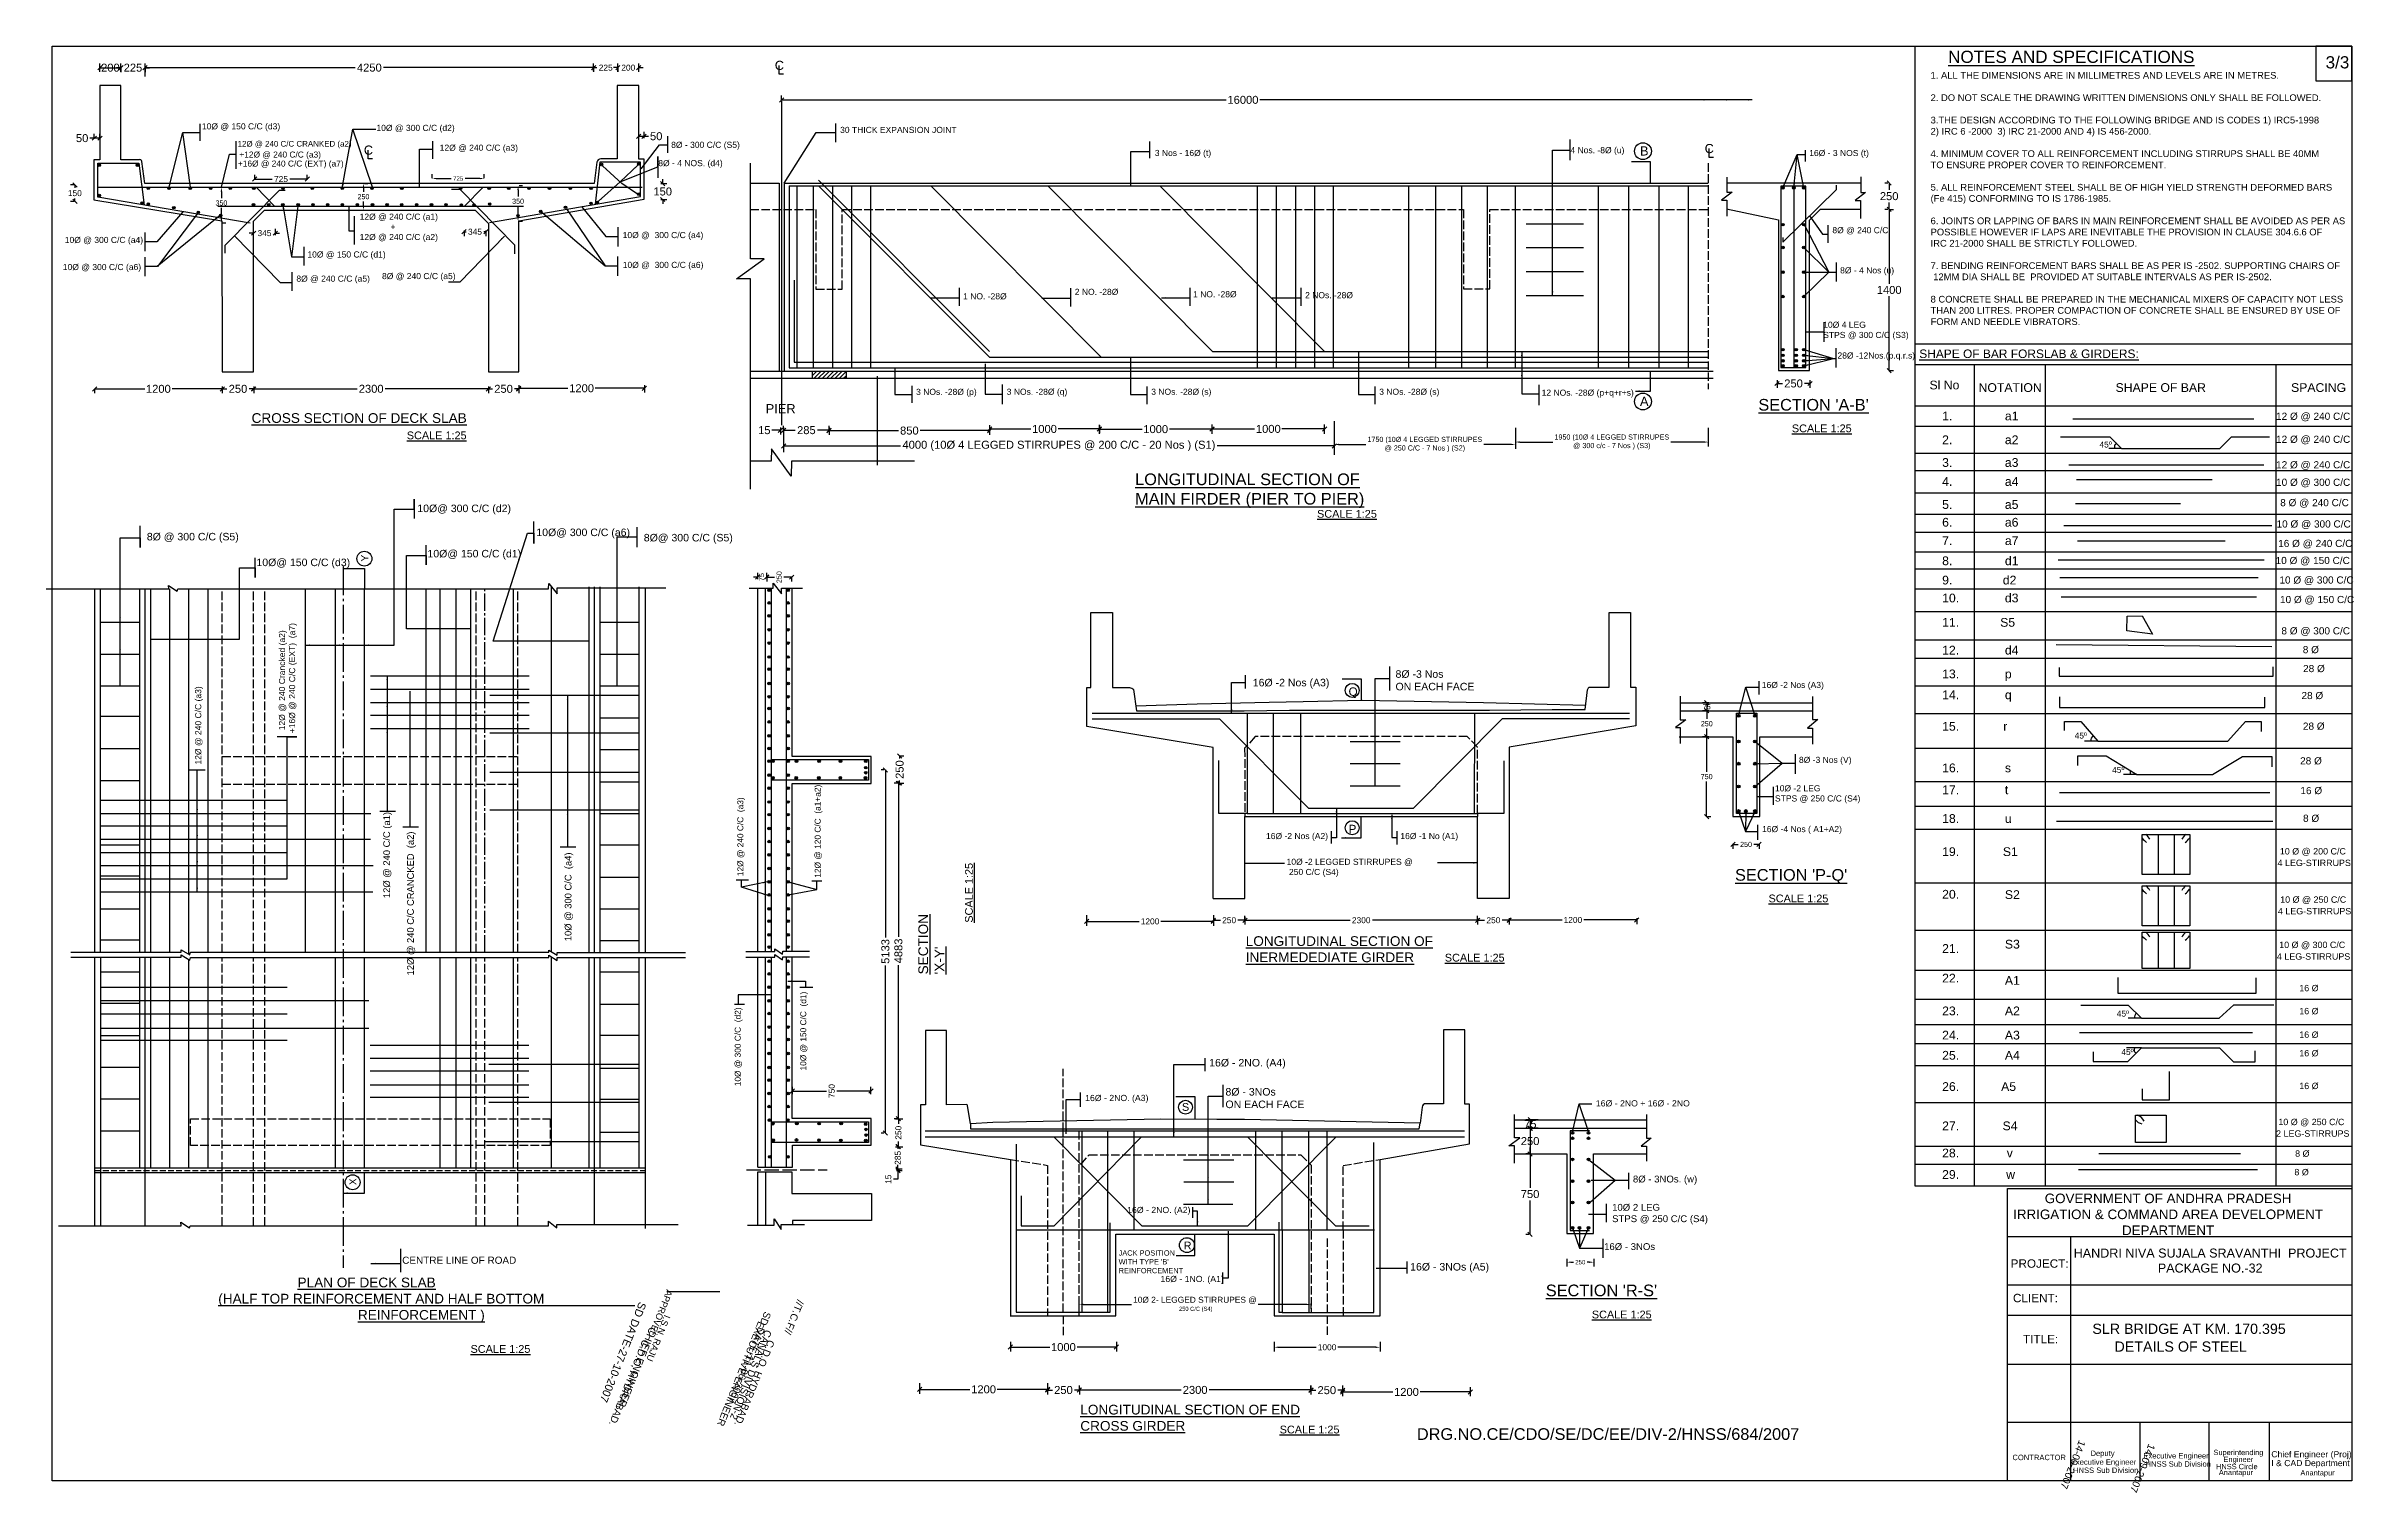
# Model space of a CAD drawing. Header units: inches. Extents: x 19308.8 to 19405.2, y 19125.9 to 19186.4.
import ezdxf

# ---------------------------------------------------------------- set-up
doc = ezdxf.new("R2010")
doc.units = ezdxf.units.IN
doc.header["$MEASUREMENT"] = 0
doc.linetypes.add('ACAD_ISO02W100', pattern=[15, 12, -3])
doc.linetypes.add('ACAD_ISO04W100', pattern=[30, 24, -3, 0, -3])
for name, color, linetype in [('DIMENSION', 255, 'Continuous'), ('DRAWING', 2, 'Continuous'), ('HATCH', 255, 'Continuous'), ('TEXT', 255, 'Continuous'), ('TXT', 7, 'Continuous'), ('TXT @ 1', 7, 'Continuous')]:
    doc.layers.add(name, color=color, linetype=linetype)
doc.styles.add('Notes', font='arial.ttf', dxfattribs={"height": 0.1})
doc.styles.get("Standard").update_dxf_attribs({"font": 'arial.ttf'})
doc.dimstyles.get("Standard").update_dxf_attribs({"dimtxt": 0.18, "dimasz": 0.18, "dimexe": 0.18, "dimexo": 0.0625, "dimgap": 0.09, "dimtad": 0, "dimtih": 1, "dimtoh": 1, "dimdec": 4, "dimzin": 0, "dimdsep": 46, "dimtxsty": 'Standard', "dimcen": 0.09, "dimadec": 0, "dimazin": 0, "dimtfac": 1, "dimtdec": 4, "dimtofl": 0, "dimtmove": 0, "dimatfit": 3, "dimfxl": 1, "dimtolj": 1, "dimtzin": 0, "dimarcsym": 0})

msp = doc.modelspace()

# ---------------------------------------------------------------- texts
at = {"layer": 'DIMENSION', "insert": (19358.76196, 19184.18364), "char_height": 0.333333, "attachment_point": 5}
msp.add_mtext('\\A1;16000', dxfattribs=at)
at = {"layer": 'DRAWING', "char_height": 0.25, "width": 1.627381, "attachment_point": 1}
for insert in [(19394.55168, 19169.90021), (19393.51293, 19157.73331), (19395.07939, 19156.29619), (19395.27162, 19146.10857), (19395.463, 19144.50311)]:
    msp.add_mtext('45{\\fArial|b0|i0|c0|p32;º  }', dxfattribs=dict(at, insert=insert))
at = {"layer": 'TEXT'}
for s, height, p in [('Sl No', 0.365766, (19387.44791, 19172.08027)), ('NOTATION', 0.365766, (19389.49751, 19171.97349)), ('SHAPE OF BAR', 0.3657656, (19395.22231, 19171.97349)), ('SPACING', 0.365766, (19402.55489, 19171.97349)), ('1.', 0.365766, (19387.97603, 19170.78614)), ('a1', 0.365766, (19390.59759, 19170.78614)), ('12 Ø @ 240 C/C', 0.2997288, (19401.92832, 19170.80711)), ('2.', 0.365766, (19387.97603, 19169.78994)), ('a2', 0.365766, (19390.59759, 19169.78994)), ('12 Ø @ 240 C/C', 0.2997288, (19401.92832, 19169.84433)), ('3.', 0.365766, (19387.97603, 19168.84062)), ('a3', 0.365766, (19390.59759, 19168.84062)), ('12 Ø @ 240 C/C', 0.2997288, (19401.92832, 19168.77774)), ('4.', 0.365766, (19387.97603, 19168.04755)), ('a4', 0.365766, (19390.59759, 19168.04755)), ('10 Ø @ 300 C/C', 0.2997288, (19401.92832, 19168.04664)), ('5.', 0.365766, (19387.97603, 19167.08428)), ('6.', 0.365766, (19387.97603, 19166.34244)), ('a5', 0.365766, (19390.59759, 19167.08428)), ('a6', 0.365766, (19390.59759, 19166.34244)), ('10 Ø @ 300 C/C', 0.2997288, (19401.94761, 19166.30387)), ('8 Ø @ 240 C/C', 0.2997288, (19402.10187, 19167.19624)), ('7.', 0.365766, (19387.97603, 19165.57416)), ('a7', 0.365766, (19390.59759, 19165.57416)), ('16 Ø @ 240 C/C', 0.2997288, (19402.01622, 19165.49018)), ('8.', 0.365766, (19387.97603, 19164.73091)), ('d1', 0.365766, (19390.59759, 19164.73091)), ('10 Ø @ 150 C/C', 0.2997288, (19401.91013, 19164.77746)), ('9.', 0.365766, (19387.97603, 19163.92515)), ('d2', 0.365766, (19390.51129, 19163.92515)), ('10 Ø @ 300 C/C', 0.2997288, (19402.06867, 19163.96151)), ('10.', 0.365766, (19387.97603, 19163.17619)), ('d3', 0.365766, (19390.59759, 19163.17619)), ('10 Ø @ 150 C/C', 0.2997288, (19402.09306, 19163.14555)), ('11.', 0.365766, (19387.97603, 19162.15732)), ('S5', 0.365766, (19390.40031, 19162.15732)), ('8 Ø @ 300 C/C', 0.2997288, (19402.15077, 19161.83648)), ('12.', 0.365766, (19387.97603, 19160.99629)), ('d4', 0.365766, (19390.59759, 19160.99629)), ('8 Ø ', 0.299729, (19403.04514, 19161.05112)), ('13.', 0.365766, (19387.97603, 19160.00113)), ('p', 0.36577, (19390.59759, 19160.00113)), ('28 Ø ', 0.299729, (19403.05734, 19160.25929)), ('14.', 0.365766, (19387.97603, 19159.12883)), ('q', 0.36577, (19390.59759, 19159.12883)), ('28 Ø ', 0.299729, (19402.98979, 19159.13177)), ('15.', 0.365766, (19387.97603, 19157.81056)), ('r', 0.36577, (19390.53039, 19157.81056)), ('28 Ø ', 0.299729, (19403.04931, 19157.85119)), ('16.', 0.365766, (19387.97603, 19156.07283)), ('s', 0.36577, (19390.59759, 19156.07283)), ('28 Ø ', 0.299729, (19402.93336, 19156.4011)), ('17.', 0.365766, (19387.97603, 19155.15613)), ('t', 0.36577, (19390.59759, 19155.15613)), ('16 Ø ', 0.299729, (19402.9457, 19155.15814)), ('18.', 0.365766, (19387.97603, 19153.95679)), ('u', 0.36577, (19390.59759, 19153.95679)), ('8 Ø ', 0.299729, (19403.05545, 19153.99915)), ('19.', 0.365766, (19387.97603, 19152.5709)), ('S1', 0.365766, (19390.51259, 19152.5709)), ('4 LEG-STIRRUPS', 0.2667587, (19401.99128, 19152.15099)), ('10 Ø @ 200 C/C', 0.2667587, (19402.0859, 19152.6358)), ('20.', 0.365766, (19387.97603, 19150.79018)), ('S2', 0.365766, (19390.59759, 19150.77485)), ('4 LEG-STIRRUPS', 0.2667587, (19402.00564, 19150.13227)), ('10 Ø @ 250 C/C', 0.2667587, (19402.10026, 19150.61708)), ('21.', 0.365766, (19387.97603, 19148.52186)), ('S3', 0.365766, (19390.59759, 19148.70417)), ('4 LEG-STIRRUPS', 0.2667587, (19401.96442, 19148.23858)), ('10 Ø @ 300 C/C', 0.2667587, (19402.05904, 19148.72339)), ('22.', 0.365766, (19387.97603, 19147.28415)), ('A1', 0.365766, (19390.59759, 19147.18709)), ('16 Ø', 0.266759, (19402.89777, 19146.91753)), ('23.', 0.365766, (19387.97603, 19145.91331)), ('A2', 0.365766, (19390.59759, 19145.91331)), ('16 Ø', 0.266759, (19402.89777, 19145.95572)), ('24.', 0.365766, (19387.97603, 19144.901)), ('25.', 0.365766, (19387.97603, 19144.05741)), ('A3', 0.365766, (19390.59759, 19144.901)), ('A4', 0.365766, (19390.59759, 19144.05741)), ('16 Ø', 0.266759, (19402.89777, 19144.96917)), ('16 Ø', 0.266759, (19402.89777, 19144.19606)), ('26.', 0.365766, (19387.97603, 19142.74985)), ('A5', 0.365766, (19390.44062, 19142.74985)), ('16 Ø', 0.266759, (19402.89777, 19142.82646)), ('10 Ø @ 250 C/C', 0.2667587, (19402.02431, 19141.31962)), ('27.', 0.365766, (19387.97603, 19141.10767)), ('S4', 0.365766, (19390.50136, 19141.10767)), ('2 LEG-STIRRUPS', 0.2667587, (19401.92969, 19140.8348)), ('28.', 0.365766, (19387.97603, 19139.97263)), ('v', 0.36577, (19390.67456, 19139.97263)), ('8 Ø', 0.266759, (19402.72467, 19139.99735)), ('29.', 0.365766, (19387.97603, 19139.07516)), ('w', 0.36577, (19390.65178, 19139.07516)), ('8 Ø', 0.266759, (19402.69563, 19139.22393)), ('SLR BRIDGE AT KM. 170.395 ', 0.426682, (19394.25228, 19132.59239)), ('Superintending ', 0.221653, (19399.31371, 19127.52523)), ('HNSS Circle', 0.221653, (19399.42015, 19126.93593)), ('Chief Engineer (Proj)', 0.2574249, (19401.72961, 19127.43232)), ('I & CAD Department', 0.2574249, (19401.72969, 19127.06327)), ('Anantapur', 0.221653, (19399.53758, 19126.68928)), ('Anantapur', 0.221653, (19402.94683, 19126.67524))]:
    msp.add_text(s, height=height, dxfattribs=at).set_placement(p)
at = {"layer": 'TEXT', "color": 7}
for s, height, p in [('Executive Engineer', 0.2266817, (19393.35538, 19127.12186)), ('Deputy', 0.226682, (19394.17727, 19127.48859)), ('Executive Engineer', 0.2266817, (19396.38494, 19127.38434)), ('HNSS Sub Division', 0.2266817, (19396.47825, 19127.04121)), ('HNSS Sub Division', 0.2266817, (19393.44869, 19126.77873))]:
    msp.add_text(s, height=height, dxfattribs=at).set_placement(p)
at = {"layer": 'TEXT'}
for s, insert, char_height, width, attachment_point in [('{\\LNOTES AND SPECIFICATIONS}', (19388.22538, 19186.24023), 0.51, 25.3442571, 1), ('3/3', (19403.99881, 19186.01001), 0.51, 25.3442571, 1), ('{\\fArial|b0|i0|c0|p32;C}', (19339.20113, 19185.81783), 0.3825, 6.4607903, 1), ('{\\fArial|b0|i0|c0|p32;10Ø @ 150 C/C (d3)}', (19315.26508, 19183.20506), 0.255, 4.3071936, 1), ('{\\fArial|b0|i0|c0|p32;10Ø @ 300 C/C (d2)}', (19322.55658, 19183.1408), 0.255, 4.3071936, 1), ('{\\fArial|b0|i0|c0|p32;30 THICK EXPANSION JOINT}', (19341.93039, 19183.05666), 0.255, 7.3306429, 1), ('{\\fArial|b0|i0|c0|p32;12Ø @ 240 C/C CRANKED (a2)}', (19316.7571, 19182.46779), 0.237405, 5.545967, 1), ('{\\fArial|b0|i0|c0|p32;+12Ø @ 240 C/C (a3)}', (19316.83061, 19182.02376), 0.2499, 4.2210497, 1), ('{\\fArial|b0|i0|c0|p32;C}', (19322.03029, 19182.27469), 0.3825, 6.4607903, 1), ('{\\fArial|b0|i0|c0|p32;12Ø @ 240 C/C (a3)}', (19325.19962, 19182.31191), 0.255, 4.3071936, 1), ('{\\fArial|b0|i0|c0|p32;8Ø - 300 C/C (S5)}', (19334.87134, 19182.43334), 0.255, 4.3071936, 1), ('{\\fArial|b0|i0|c0|p32;3 Nos - 16Ø (t)}', (19355.0783, 19182.09262), 0.255, 7.3306429, 1), ('{\\fArial|b0|i0|c0|p32;4 Nos. -8Ø (u)}', (19372.44455, 19182.2095), 0.255, 4.3071936, 1), ('{\\fArial|b0|i0|c0|p32;B}', (19375.35129, 19182.24067), 0.3825, 6.4607903, 1), ('{\\fArial|b0|i0|c0|p32;C}', (19378.05316, 19182.34081), 0.3825, 6.4607903, 1), ('{\\fArial|b0|i0|c0|p32;16Ø - 3 NOS (t)}', (19382.42166, 19182.08936), 0.255, 4.3071936, 1), ('{\\fArial|b0|i0|c0|p32;+16Ø @ 240 C/C (EXT) (a7)}', (19316.76773, 19181.64685), 0.2499, 4.9583333, 1), ('{\\fArial|b0|i0|c0|p32;8Ø - 4 NOS. (d4)}', (19334.33311, 19181.66754), 0.255, 4.3071936, 1), ('{\\fArial|b0|i0|c0|p32;12Ø @ 240 C/C (a1)\\P}             +\\P{\\fArial|b0|i0|c0|p32;12Ø @ 240 C/C (a2)}', (19321.85525, 19179.4284), 0.255, 4.3071936, 1), ('{\\fArial|b0|i0|c0|p32;10Ø @ 300 C/C (a4)}', (19309.53593, 19178.45604), 0.255, 4.3071936, 1), ('{\\fArial|b0|i0|c0|p32;10Ø @  300 C/C (a4)}', (19332.84504, 19178.65991), 0.255, 4.3071936, 1), ('{\\fArial|b0|i0|c0|p32;8Ø @ 240 C/C}', (19383.3903, 19178.8634), 0.255, 4.3071936, 1), ('{\\fArial|b0|i0|c0|p32;10Ø @ 300 C/C (a6)}', (19309.45337, 19177.32236), 0.255, 4.3071936, 1), ('{\\fArial|b0|i0|c0|p32;10Ø @ 150 C/C (d1)}', (19319.67163, 19177.84841), 0.255, 4.3071936, 1), ('{\\fArial|b0|i0|c0|p32;10Ø @  300 C/C (a6)}', (19332.84796, 19177.41257), 0.255, 4.3071936, 1), ('{\\fArial|b0|i0|c0|p32;8Ø - 4 Nos (u)}', (19383.71335, 19177.18498), 0.255, 4.3071936, 1), ('{\\fArial|b0|i0|c0|p32;8Ø @ 240 C/C (a5)}', (19319.21223, 19176.83911), 0.255, 4.3071936, 1), ('{\\fArial|b0|i0|c0|p32;8Ø @ 240 C/C (a5)}', (19322.78985, 19176.94516), 0.255, 4.3071936, 1), ('{\\fArial|b0|i0|c0|p32;2 NO. -28Ø}', (19351.73534, 19176.28467), 0.255, 7.3306429, 1), ('{\\fArial|b0|i0|c0|p32;1 NO. -28Ø}', (19347.06911, 19176.10019), 0.255, 7.3306429, 1), ('{\\fArial|b0|i0|c0|p32;1 NO. -28Ø}', (19356.67677, 19176.1863), 0.255, 7.3306429, 1), ('{\\fArial|b0|i0|c0|p32;2 NOs. -28Ø}', (19361.3596, 19176.1472), 0.255, 7.3306429, 1), ('{\\fArial|b0|i0|c0|p32;10Ø 4 LEG\\PSTPS @ 300 C/C (S3)}', (19383.00672, 19174.9091), 0.255, 4.3071936, 1), ('{\\fArial|b0|i0|c0|p32;28Ø -12Nos.(p.q.r.s)}', (19383.60211, 19173.62418), 0.255, 4.3071936, 1), ('{\\LSHAPE OF BAR FORSLAB & GIRDERS:}', (19387.02002, 19173.74743), 0.357, 17.74098, 1), ('{\\fArial|b0|i0|c0|p32;PIER}', (19338.82206, 19171.46606), 0.3825, 10.9959643, 1), ('{\\fArial|b0|i0|c0|p32;3 NOs. -28Ø (p)}', (19345.10475, 19172.10387), 0.255, 7.3306429, 1), ('{\\fArial|b0|i0|c0|p32;3 NOs. -28Ø (q)}', (19348.89108, 19172.10958), 0.255, 7.3306429, 1), ('{\\fArial|b0|i0|c0|p32;3 NOs. -28Ø (s)}', (19354.93039, 19172.10958), 0.255, 7.3306429, 1), ('{\\fArial|b0|i0|c0|p32;3 NOs. -28Ø (s)}', (19364.45577, 19172.10958), 0.255, 7.3306429, 1), ('{\\fArial|b0|i0|c0|p32;12 NOs. -28Ø (p+q+r+s)}', (19371.24191, 19172.0717), 0.255, 7.3306429, 1), ('{\\fArial|b0|i0|c0|p32;A}', (19375.35129, 19171.77472), 0.3825, 6.4607903, 1), ("{\\fArial|b0|i0|c0|p32;\\LSECTION 'A-B'}", (19380.29688, 19171.68004), 0.4876875, 21.0569363, 1), ('{\\fArial|b0|i0|c0|p32;                    \\L \\fArial|b0|i0|c0|p34;CROSS SECTION OF DECK SLAB}', (19314.02924, 19171.08599), 0.4064063, 17.5474469, 1), ('{\\fArial|b0|i0|c0|p32;\\LSCALE 1:25}', (19381.6971, 19170.61309), 0.325125, 9.95605, 1), ('{\\fArial|b0|i0|c0|p32;\\LSCALE 1:25}', (19323.82576, 19170.32002), 0.325125, 9.95605, 1), ('{\\fArial|b0|i0|c0|p32;                    \\LLONGITUDINAL SECTION OF\\P\\l                    \\LMAIN FIRDER (PIER TO PIER)}', (19350.47191, 19168.56558), 0.4876875, 21.0569363, 1), ('10{\\fArial|b0|i0|c0|p32;Ø@ 300 C/C (d2)}', (19324.26482, 19167.26369), 0.314721, 9.6374564, 1), ('{\\fArial|b0|i0|c0|p32;\\LSCALE 1:25}', (19361.85844, 19167.03993), 0.325125, 9.95605, 1), ('{\\fArial|b0|i0|c0|p32;8Ø @ 300 C/C (S5)}', (19312.96376, 19166.08137), 0.314721, 9.6374564, 1), ('10{\\fArial|b0|i0|c0|p32;Ø@ 300 C/C (a6)}', (19329.23766, 19166.26083), 0.314721, 9.6374564, 1), ('{\\fArial|b0|i0|c0|p32;8Ø@ 300 C/C (S5)}', (19333.72821, 19166.03897), 0.314721, 9.6374564, 1), ('10{\\fArial|b0|i0|c0|p32;Ø@ 150 C/C (d3)}', (19317.54357, 19165.00595), 0.314721, 9.6374564, 1), ('10{\\fArial|b0|i0|c0|p32;Ø@ 150 C/C (d1)}', (19324.6895, 19165.3708), 0.314721, 9.6374564, 1), ('{\\fArial|b0|i0|c0|p32;16Ø }-2 Nos (A3)', (19359.17401, 19159.97988), 0.314721, 9.6374564, 1), ('{\\fArial|b0|i0|c0|p32;8Ø }-3 Nos\\PON EACH FACE', (19365.13736, 19160.33775), 0.314721, 9.6374564, 1), ('{\\fArial|b0|i0|c0|p32;16Ø }-2 Nos (A3)', (19380.44143, 19159.85096), 0.255, 7.3306429, 1), ('{\\fArial|b0|i0|c0|p32;Q}', (19363.17493, 19159.62067), 0.350625, 10.0796339, 1), ('{\\fArial|b0|i0|c0|p32;8Ø }-3 Nos (V)', (19381.99382, 19156.71817), 0.255, 7.3306429, 1), ('{\\fArial|b0|i0|c0|p32;10Ø }-2 LEG\\PSTPS @ 250 C/C (S4)', (19380.99148, 19155.53182), 0.255, 7.3306429, 1), ('{\\fArial|b0|i0|c0|p32;16Ø }-2 Nos (A2)', (19359.72522, 19153.53386), 0.255, 7.3306429, 1), ('{\\fArial|b0|i0|c0|p32;P}', (19363.17493, 19153.8755), 0.350625, 10.0796339, 1), ('{\\fArial|b0|i0|c0|p32;16Ø }-1 No (A1)', (19365.3387, 19153.53386), 0.255, 7.3306429, 1), ('{\\fArial|b0|i0|c0|p32;16Ø }-4 Nos ( A1+A2)', (19380.45344, 19153.82478), 0.255, 7.3306429, 1), ('{\\fArial|b0|i0|c0|p32;10Ø }-2 LEGGED STIRRUPES {\\fArial|b0|i0|c0|p32;@\\fMS Shell Dlg|b0|i0|c0|p32;\\H0.6667x;\\P} 250 C/C (S4)', (19360.58598, 19152.45769), 0.255, 7.3306429, 1), ("{\\fArial|b0|i0|c0|p32;\\LSECTION 'P-Q'}", (19379.322, 19152.02757), 0.4876875, 21.0569363, 1), ('{\\fArial|b0|i0|c0|p32;\\LSCALE 1:25}', (19380.72222, 19150.96062), 0.325125, 9.95605, 1), ('{\\fArial|b0|i0|c0|p32;\\LLONGITUDINAL SECTION OF\\PINERMEDEDIATE GIRDER}', (19358.87798, 19149.2184), 0.4064063, 17.5474469, 1), ('{\\fArial|b0|i0|c0|p32;\\LSCALE 1:25}', (19367.19644, 19148.48477), 0.325125, 9.95605, 1), ('{\\fArial|b0|i0|c0|p32;16Ø - 2NO. (A4)}', (19357.35071, 19144.08794), 0.314721, 9.6374564, 1), ('{\\fArial|b0|i0|c0|p32;16Ø - 2NO. (A3)}', (19352.16932, 19142.58585), 0.2601, 7.96484, 1), ('{\\fArial|b0|i0|c0|p32;8Ø - 3NOs\\PON EACH FACE}', (19358.03186, 19142.87167), 0.314721, 9.6374564, 1), ('{\\fArial|b0|i0|c0|p32;S}', (19356.21262, 19142.2439), 0.325125, 9.95605, 1), ('{\\fArial|b0|i0|c0|p32;16Ø - 2NO + 16Ø - 2NO }', (19373.50723, 19142.36222), 0.2601, 7.96484, 1), ('{\\fArial|b0|i0|c0|p32;8Ø - 3NOs. (w)}', (19375.05658, 19139.21048), 0.28611, 8.761324, 1), ('{\\fArial|b0|i0|c0|p32;16Ø - 2NO. (A2)}', (19353.92482, 19137.90327), 0.2601, 7.96484, 1), ('{\\fArial|b0|i0|c0|p32;10Ø 2 LEG\\PSTPS @ 250 C/C (S4)}', (19374.18721, 19138.02782), 0.28611, 8.761324, 1), ('{\\fArial|b0|i0|c0|p32;CENTRE LINE OF ROAD}', (19323.63463, 19135.82191), 0.2980313, 9.1263792, 1), ("{\\fArial|b0|i0|c0|p32;JACK POSITION\\PWITH TYPE 'B'\\PREINFORCEMENT}", (19353.56877, 19136.08669), 0.221085, 6.770114, 1), ('{\\fArial|b0|i0|c0|p32;R}', (19356.28544, 19136.44986), 0.325125, 9.95605, 1), ('{\\fArial|b0|i0|c0|p32;16Ø - 3NOs}', (19373.8524, 19136.38523), 0.28611, 8.761324, 1), ('HANDRI NIVA SUJALA SRAVANTHI  PROJECT\\PPACKAGE NO.-32', (19399.17549, 19136.16032), 0.3758681, 16.1086309, 2), ('{\\fArial|b0|i0|c0|p32;                    \\L PLAN OF DECK SLAB\\P(HALF TOP REINFORCEMENT AND HALF BOTTOM                                                               REINFORCEMENT )}', (19315.94854, 19134.94599), 0.40640625, 17.5474469, 1), ('{\\fArial|b0|i0|c0|p32;16Ø - 1NO. (A1)}', (19355.31719, 19135.01934), 0.2601, 7.96484, 1), ('{\\fArial|b0|i0|c0|p32;16Ø - 3NOs (A5)}', (19365.74881, 19135.55691), 0.314721, 9.6374564, 1), ("{\\fArial|b0|i0|c0|p32;\\LSECTION 'R-S'}", (19371.41555, 19134.65369), 0.4876875, 21.0569363, 1), ('{\\fArial|b0|i0|c0|p32;\\LSCALE 1:25}', (19373.33987, 19133.56598), 0.325125, 9.95605, 1), ('{\\fArial|b0|i0|c0|p32;\\LSCALE 1:25}', (19326.48963, 19132.12589), 0.325125, 9.95605, 1), ('DETAILS OF STEEL', (19395.17726, 19132.27648), 0.426682, 14.4218517, 1), ('{\\fArial|b0|i0|c0|p32;\\LLONGITUDINAL SECTION OF END\\PCROSS GIRDER}', (19351.96656, 19129.62941), 0.4064063, 17.5474469, 1), ('{\\fArial|b0|i0|c0|p32;\\LSCALE 1:25}', (19360.29632, 19128.75703), 0.325125, 9.95605, 1), ('{\\fArial|b0|i0|c0|p32;DRG.NO.CE/CDO/SE/DC/EE/DIV-2/HNSS/684/2007}', (19366.02998, 19128.6491), 0.4876875, 24.0917625, 1), ('Engineer', (19399.73257, 19127.45862), 0.221653, 1.2802048, 1)]:
    msp.add_mtext(s, dxfattribs=dict(at, insert=insert, char_height=char_height, width=width, attachment_point=attachment_point))
at = {"layer": 'TEXT', "color": 7}
for s, insert, char_height, width, attachment_point in [('\\pt2.24609;1. ALL THE DIMENSIONS ARE IN MILLIMETRES AND LEVELS ARE IN METRES.\\P\\P2. DO NOT SCALE THE DRAWING WRITTEN DIMENSIONS ONLY SHALL BE FOLLOWED.\\P\\P3.THE DESIGN ACCORDING TO THE FOLLOWING BRIDGE AND IS CODES 1) IRC5-1998 \\P2) IRC 6 -2000  3) IRC 21-2000 AND 4) IS 456-2000.\\P\\P4. MINIMUM COVER TO ALL REINFORCEMENT INCLUDING STIRRUPS SHALL BE 40MM \\PTO ENSURE PROPER COVER TO REINFORCEMENT.\\P\\P5. ALL REINFORCEMENT STEEL SHALL BE OF HIGH YIELD STRENGTH DEFORMED BARS \\P(Fe 415) CONFORMING TO IS 1786-1985.\\P\\P6. JOINTS OR LAPPING OF BARS IN MAIN REINFORCEMENT SHALL BE AVOIDED AS PER AS  \\PPOSSIBLE HOWEVER IF LAPS ARE INEVITABLE THE PROVISION IN CLAUSE 304.6.6 OF \\PIRC 21-2000 SHALL BE STRICTLY FOLLOWED.\\P\\ptz;\\P7. BENDING REINFORCEMENT BARS SHALL BE AS PER IS -2502. SUPPORTING CHAIRS OF\\P 12MM DIA{\\fArial|b0|i0|c0|p32; SHALL BE  PROVIDED AT SUITABLE INTERVALS AS PER IS-2502.\\P}\\P8 CONCRETE SHALL BE PREPARED IN THE MECHANICAL MIXERS OF CAPACITY NOT LESS \\PTHAN 200 LITRES. PROPER COMPACTION OF CONCRETE SHALL BE ENSURED BY USE OF \\PFORM AND NEEDLE VIBRATORS.', (19387.49348, 19185.35148), 0.2807605, 18.7239715, 1), ('GOVERNMENT OF ANDHRA PRADESH\\PIRRIGATION & COMMAND AREA DEVELOPMENT DEPARTMENT', (19397.41634, 19137.59169), 0.4000265, 15.3753137, 5), ('PROJECT:', (19390.83765, 19135.70939), 0.350951, 2.8522693, 1), ('CLIENT:', (19390.93507, 19134.26677), 0.350951, 2.8522693, 1), ('TITLE:', (19391.3547, 19132.55127), 0.350951, 2.8522693, 1), ('\\PCONTRACTOR', (19390.91383, 19127.61497), 0.226682, 3.3748254, 4)]:
    msp.add_mtext(s, dxfattribs=dict(at, insert=insert, char_height=char_height, width=width, attachment_point=attachment_point))
at = {"layer": 'TEXT', "attachment_point": 1, "rotation": 90}
for s, insert, char_height, width in [('Y', (19321.91795, 19164.88507), 0.3, 1.8890557), ('{\\fArial|b0|i0|c0|p32;12Ø @ 240 Crancked (a2)}', (19318.48472, 19157.82741), 0.255, 4.3071936), ('{\\fArial|b0|i0|c0|p32;+16Ø @ 240 C/C (EXT)  (a7)}', (19318.90647, 19157.70399), 0.255, 7.4516667), ('{\\fArial|b0|i0|c0|p32;12Ø @ 240 C/C (a3)}', (19314.98293, 19156.39572), 0.255, 4.3071936), ('{\\fArial|b0|i0|c0|p32;12Ø @ 120 C/C  (a1+a2)}', (19340.86821, 19151.66604), 0.2492625, 7.6329717), ('{\\fArial|b0|i0|c0|p32;12Ø @ 240 C/C (a1)}', (19322.84369, 19150.81328), 0.2805, 4.7379129), ('{\\fArial|b0|i0|c0|p32;12Ø @ 240 C/C  (a3)}', (19337.63736, 19151.73017), 0.2492625, 7.6329717), ('{\\fArial|b0|i0|c0|p32;12Ø @ 240 C/C CRANCKED  (a2)}', (19323.83995, 19147.58024), 0.2805, 6.4614173), ('{\\fArial|b0|i0|c0|p32;10Ø @ 300 C/C  (a4)}', (19330.426, 19149.0114), 0.2805, 6.4614173), ('{\\fArial|b0|i0|c0|p32;\\LSCALE 1:25}', (19347.15001, 19149.78311), 0.325125, 9.95605), ("{\\fArial|b0|i0|c0|p32;\\LSECTION \\P'X-Y'}", (19345.19965, 19147.62384), 0.4064063, 17.5474469), ('{\\fArial|b0|i0|c0|p32;10Ø @ 150 C/C  (d1)}', (19340.26629, 19143.60552), 0.2492625, 7.6329717), ('{\\fArial|b0|i0|c0|p32;10Ø @ 300 C/C  (d2)}', (19337.52882, 19142.94698), 0.2492625, 7.6329717), ('X', (19321.4218, 19138.8144), 0.3, 1.8890557)]:
    msp.add_mtext(s, dxfattribs=dict(at, insert=insert, char_height=char_height, width=width))
at = {"layer": 'TXT @ 1', "style": 'Notes'}
for s, height, p in [('SD DATE-27-10-2007', 0.3266646, (19333.53975, 19133.95924)), ('APPROVED ', 0.27222, (19334.68906, 19134.4672)), ('//T.C.F//', 0.299443, (19340.14824, 19134.04838)), ('CHIEF ENGINEER,', 0.2994425, (19333.9802, 19132.90929)), ('I.S.N. RAJU', 0.2722205, (19334.59161, 19133.41371)), ('EXECUTIVE ENGINEER', 0.2994425, (19338.51548, 19133.14554)), ('SD DATE-11-06-2007', 0.2994425, (19338.78008, 19133.55432)), ('C.D.O, HYDRABAD.', 0.2994425, (19333.68811, 19132.38662)), ('CANALS DIVISION-2', 0.2994425, (19338.80412, 19132.79551)), ('C.D.O, HYDRABAD.', 0.2994425, (19338.9256, 19132.37133)), ('14-09-2007', 0.299443, (19393.70166, 19128.17145)), ('14-09-2007', 0.299443, (19396.60847, 19128.02434))]:
    msp.add_text(s, height=height, rotation=248.1853989, dxfattribs=at).set_placement(p)

# ---------------------------------------------------------------- blocks, each defined once
blk = doc.blocks.new('_Oblique')
at = {"color": 0, "linetype": 'ByBlock', "lineweight": -2}
blk.add_line((-0.5, -0.5), (0.5, 0.5), dxfattribs=at)
blk = doc.blocks.new('*D2')
at = {"layer": 'Defpoints', "color": 0, "transparency": 16777216}
for p in [(19310.768, 19182.583), (19310.768, 19182.487), (19311.003, 19182.487)]:
    blk.add_point(p, dxfattribs=at)
at = {"layer": 'DIMENSION', "color": 0, "lineweight": -2, "transparency": 16777216}
for p, q in [((19310.768, 19182.583), (19310.588, 19182.583)), ((19310.768, 19182.549), (19310.768, 19182.763)), ((19311.003, 19182.583), (19310.768, 19182.583)), ((19311.003, 19182.549), (19311.003, 19182.763))]:
    blk.add_line(p, q, dxfattribs=at)
at = {"layer": 'DIMENSION', "color": 0, "lineweight": -2, "transparency": 16777216, "xscale": 0.18, "yscale": 0.18, "zscale": 0.18, "rotation": 180}
blk.add_blockref('_Oblique', (19310.768, 19182.583), dxfattribs=at)
at = {"layer": 'DIMENSION', "color": 0, "lineweight": -2, "transparency": 16777216, "xscale": 0.18, "yscale": 0.18, "zscale": 0.18}
blk.add_blockref('_Oblique', (19311.003, 19182.583), dxfattribs=at)
at = {"layer": 'DIMENSION', "color": 0, "transparency": 16777216, "insert": (19310.26, 19182.583), "char_height": 0.3333, "attachment_point": 5}
blk.add_mtext('\\A1;50', dxfattribs=at)
blk = doc.blocks.new('*D3')
at = {"layer": 'Defpoints', "color": 0, "transparency": 16777216}
for p in [(19311.003, 19185.289), (19311.879, 19185.529), (19311.879, 19185.289)]:
    blk.add_point(p, dxfattribs=at)
at = {"layer": 'DIMENSION', "color": 0, "lineweight": -2, "transparency": 16777216}
for p, q in [((19311.003, 19185.351), (19311.003, 19185.709)), ((19311.003, 19185.529), (19311.879, 19185.529)), ((19311.879, 19185.351), (19311.879, 19185.709))]:
    blk.add_line(p, q, dxfattribs=at)
at = {"layer": 'DIMENSION', "color": 0, "lineweight": -2, "transparency": 16777216, "xscale": 0.18, "yscale": 0.18, "zscale": 0.18, "rotation": 180}
blk.add_blockref('_Oblique', (19311.003, 19185.529), dxfattribs=at)
at = {"layer": 'DIMENSION', "color": 0, "lineweight": -2, "transparency": 16777216, "xscale": 0.18, "yscale": 0.18, "zscale": 0.18}
blk.add_blockref('_Oblique', (19311.879, 19185.529), dxfattribs=at)
at = {"layer": 'DIMENSION', "color": 0, "transparency": 16777216, "insert": (19311.441, 19185.529), "char_height": 0.3333, "attachment_point": 5}
blk.add_mtext('\\A1;200', dxfattribs=at)
blk = doc.blocks.new('*D4')
at = {"layer": 'Defpoints', "color": 0, "transparency": 16777216}
for p in [(19311.879, 19185.648), (19312.89, 19185.648), (19312.89, 19185.528)]:
    blk.add_point(p, dxfattribs=at)
at = {"layer": 'DIMENSION', "color": 0, "lineweight": -2, "transparency": 16777216}
for p, q in [((19311.879, 19185.528), (19311.699, 19185.528)), ((19311.879, 19185.585), (19311.879, 19185.348)), ((19312.89, 19185.585), (19312.89, 19185.348)), ((19312.89, 19185.528), (19313.07, 19185.528))]:
    blk.add_line(p, q, dxfattribs=at)
at = {"layer": 'DIMENSION', "color": 0, "lineweight": -2, "transparency": 16777216, "xscale": 0.18, "yscale": 0.18, "zscale": 0.18}
blk.add_blockref('_Oblique', (19311.879, 19185.528), dxfattribs=at)
at = {"layer": 'DIMENSION', "color": 0, "lineweight": -2, "transparency": 16777216, "xscale": 0.18, "yscale": 0.18, "zscale": 0.18, "rotation": 180}
blk.add_blockref('_Oblique', (19312.89, 19185.528), dxfattribs=at)
at = {"layer": 'DIMENSION', "color": 0, "transparency": 16777216, "insert": (19312.384, 19185.528), "char_height": 0.3333, "attachment_point": 5}
blk.add_mtext('\\A1;225', dxfattribs=at)
blk = doc.blocks.new('*D6')
at = {"layer": 'Defpoints', "color": 0, "transparency": 16777216}
for p in [(19312.89, 19185.094), (19331.632, 19185.531), (19331.632, 19185.327)]:
    blk.add_point(p, dxfattribs=at)
at = {"layer": 'DIMENSION', "color": 0, "lineweight": -2, "transparency": 16777216}
for p, q in [((19312.89, 19185.156), (19312.89, 19185.711)), ((19312.89, 19185.531), (19321.667, 19185.531)), ((19331.632, 19185.531), (19322.855, 19185.531)), ((19331.632, 19185.389), (19331.632, 19185.711))]:
    blk.add_line(p, q, dxfattribs=at)
at = {"layer": 'DIMENSION', "color": 0, "lineweight": -2, "transparency": 16777216, "xscale": 0.18, "yscale": 0.18, "zscale": 0.18, "rotation": 180}
blk.add_blockref('_Oblique', (19312.89, 19185.531), dxfattribs=at)
at = {"layer": 'DIMENSION', "color": 0, "lineweight": -2, "transparency": 16777216, "xscale": 0.18, "yscale": 0.18, "zscale": 0.18}
blk.add_blockref('_Oblique', (19331.632, 19185.531), dxfattribs=at)
at = {"layer": 'DIMENSION', "color": 0, "transparency": 16777216, "insert": (19322.261, 19185.531), "char_height": 0.3333, "attachment_point": 5}
blk.add_mtext('\\A1;4250', dxfattribs=at)
blk = doc.blocks.new('*D7')
at = {"layer": 'Defpoints', "color": 0, "transparency": 16777216}
for p in [(19331.632, 19185.65), (19332.643, 19185.65), (19332.643, 19185.531)]:
    blk.add_point(p, dxfattribs=at)
at = {"layer": 'DIMENSION', "color": 0, "lineweight": -2, "transparency": 16777216}
for p, q in [((19331.632, 19185.588), (19331.632, 19185.351)), ((19331.632, 19185.531), (19331.768, 19185.531)), ((19332.643, 19185.531), (19332.506, 19185.531)), ((19332.643, 19185.588), (19332.643, 19185.351))]:
    blk.add_line(p, q, dxfattribs=at)
at = {"layer": 'DIMENSION', "color": 0, "lineweight": -2, "transparency": 16777216, "xscale": 0.18, "yscale": 0.18, "zscale": 0.18, "rotation": 180}
blk.add_blockref('_Oblique', (19331.632, 19185.531), dxfattribs=at)
at = {"layer": 'DIMENSION', "color": 0, "lineweight": -2, "transparency": 16777216, "xscale": 0.18, "yscale": 0.18, "zscale": 0.18}
blk.add_blockref('_Oblique', (19332.643, 19185.531), dxfattribs=at)
at = {"layer": 'DIMENSION', "color": 0, "transparency": 16777216, "insert": (19332.137, 19185.531), "char_height": 0.25, "attachment_point": 5}
blk.add_mtext('\\A1;225', dxfattribs=at)
blk = doc.blocks.new('*D8')
at = {"layer": 'Defpoints', "color": 0, "transparency": 16777216}
for p in [(19332.643, 19185.29), (19333.518, 19185.531), (19333.518, 19185.29)]:
    blk.add_point(p, dxfattribs=at)
at = {"layer": 'DIMENSION', "color": 0, "lineweight": -2, "transparency": 16777216}
for p, q in [((19332.643, 19185.531), (19332.463, 19185.531)), ((19332.643, 19185.353), (19332.643, 19185.711)), ((19333.518, 19185.353), (19333.518, 19185.711)), ((19333.518, 19185.531), (19333.698, 19185.531))]:
    blk.add_line(p, q, dxfattribs=at)
at = {"layer": 'DIMENSION', "color": 0, "lineweight": -2, "transparency": 16777216, "xscale": 0.18, "yscale": 0.18, "zscale": 0.18}
blk.add_blockref('_Oblique', (19332.643, 19185.531), dxfattribs=at)
at = {"layer": 'DIMENSION', "color": 0, "lineweight": -2, "transparency": 16777216, "xscale": 0.18, "yscale": 0.18, "zscale": 0.18, "rotation": 180}
blk.add_blockref('_Oblique', (19333.518, 19185.531), dxfattribs=at)
at = {"layer": 'DIMENSION', "color": 0, "transparency": 16777216, "insert": (19333.08, 19185.531), "char_height": 0.25, "attachment_point": 5}
blk.add_mtext('\\A1;200', dxfattribs=at)
blk = doc.blocks.new('*D9')
at = {"layer": 'Defpoints', "color": 0, "transparency": 16777216}
for p in [(19309.984, 19180.626), (19309.956, 19179.94), (19309.984, 19179.94)]:
    blk.add_point(p, dxfattribs=at)
at = {"layer": 'DIMENSION', "color": 0, "lineweight": -2, "transparency": 16777216}
for p, q in [((19309.922, 19180.626), (19309.776, 19180.626)), ((19309.956, 19180.626), (19309.956, 19180.501)), ((19309.922, 19179.94), (19309.776, 19179.94)), ((19309.956, 19179.94), (19309.956, 19180.065))]:
    blk.add_line(p, q, dxfattribs=at)
at = {"layer": 'DIMENSION', "color": 0, "lineweight": -2, "transparency": 16777216, "xscale": 0.18, "yscale": 0.18, "zscale": 0.18}
for p, rotation in [((19309.956, 19180.626), 90), ((19309.956, 19179.94), 270)]:
    blk.add_blockref('_Oblique', p, dxfattribs=dict(at, rotation=rotation))
at = {"layer": 'DIMENSION', "color": 0, "transparency": 16777216, "insert": (19309.956, 19180.283), "char_height": 0.25, "attachment_point": 5}
blk.add_mtext('\\A1;150', dxfattribs=at)
blk = doc.blocks.new('*D10')
at = {"layer": 'Defpoints', "color": 0, "transparency": 16777216}
for p in [(19317.426, 19178.471), (19318.333, 19178.611), (19318.333, 19178.471)]:
    blk.add_point(p, dxfattribs=at)
at = {"layer": 'DIMENSION', "color": 0, "lineweight": -2, "transparency": 16777216}
for p, q in [((19317.426, 19178.611), (19317.246, 19178.611)), ((19317.426, 19178.533), (19317.426, 19178.791)), ((19318.333, 19178.533), (19318.333, 19178.791)), ((19318.333, 19178.611), (19318.513, 19178.611))]:
    blk.add_line(p, q, dxfattribs=at)
at = {"layer": 'DIMENSION', "color": 0, "lineweight": -2, "transparency": 16777216, "xscale": 0.18, "yscale": 0.18, "zscale": 0.18}
blk.add_blockref('_Oblique', (19317.426, 19178.611), dxfattribs=at)
at = {"layer": 'DIMENSION', "color": 0, "lineweight": -2, "transparency": 16777216, "xscale": 0.18, "yscale": 0.18, "zscale": 0.18, "rotation": 180}
blk.add_blockref('_Oblique', (19318.333, 19178.611), dxfattribs=at)
at = {"layer": 'DIMENSION', "color": 0, "transparency": 16777216, "insert": (19317.88, 19178.611), "char_height": 0.25, "attachment_point": 5}
blk.add_mtext('\\A1;345', dxfattribs=at)
blk = doc.blocks.new('*D11')
at = {"layer": 'Defpoints', "color": 0, "transparency": 16777216}
for p in [(19326.217, 19178.792), (19326.217, 19178.67), (19327.133, 19178.792)]:
    blk.add_point(p, dxfattribs=at)
at = {"layer": 'DIMENSION', "color": 0, "lineweight": -2, "transparency": 16777216}
for p, q in [((19326.217, 19178.729), (19326.217, 19178.49)), ((19326.217, 19178.67), (19326.308, 19178.67)), ((19327.133, 19178.67), (19327.042, 19178.67)), ((19327.133, 19178.729), (19327.133, 19178.49))]:
    blk.add_line(p, q, dxfattribs=at)
at = {"layer": 'DIMENSION', "color": 0, "lineweight": -2, "transparency": 16777216, "xscale": 0.18, "yscale": 0.18, "zscale": 0.18, "rotation": 180}
blk.add_blockref('_Oblique', (19326.217, 19178.67), dxfattribs=at)
at = {"layer": 'DIMENSION', "color": 0, "lineweight": -2, "transparency": 16777216, "xscale": 0.18, "yscale": 0.18, "zscale": 0.18}
blk.add_blockref('_Oblique', (19327.133, 19178.67), dxfattribs=at)
at = {"layer": 'DIMENSION', "color": 0, "transparency": 16777216, "insert": (19326.675, 19178.67), "char_height": 0.25, "attachment_point": 5}
blk.add_mtext('\\A1;345', dxfattribs=at)
blk = doc.blocks.new('*D12')
at = {"layer": 'Defpoints', "color": 0, "transparency": 16777216}
for p in [(19334.379, 19180.684), (19334.379, 19180.019), (19334.517, 19180.019)]:
    blk.add_point(p, dxfattribs=at)
at = {"layer": 'DIMENSION', "color": 0, "lineweight": -2, "transparency": 16777216}
for p, q in [((19334.441, 19180.684), (19334.697, 19180.684)), ((19334.517, 19180.684), (19334.517, 19180.864)), ((19334.441, 19180.019), (19334.697, 19180.019)), ((19334.517, 19180.019), (19334.517, 19179.839))]:
    blk.add_line(p, q, dxfattribs=at)
at = {"layer": 'DIMENSION', "color": 0, "lineweight": -2, "transparency": 16777216, "xscale": 0.18, "yscale": 0.18, "zscale": 0.18}
for p, rotation in [((19334.517, 19180.684), 270), ((19334.517, 19180.019), 90)]:
    blk.add_blockref('_Oblique', p, dxfattribs=dict(at, rotation=rotation))
at = {"layer": 'DIMENSION', "color": 0, "transparency": 16777216, "insert": (19334.517, 19180.352), "char_height": 0.3333, "attachment_point": 5}
blk.add_mtext('\\A1;150', dxfattribs=at)
blk = doc.blocks.new('*D13')
at = {"layer": 'Defpoints', "color": 0, "transparency": 16777216}
for p in [(19333.518, 19182.525), (19333.739, 19182.663), (19333.739, 19182.525)]:
    blk.add_point(p, dxfattribs=at)
at = {"layer": 'DIMENSION', "color": 0, "lineweight": -2, "transparency": 16777216}
for p, q in [((19333.518, 19182.587), (19333.518, 19182.843)), ((19333.518, 19182.663), (19333.739, 19182.663)), ((19333.739, 19182.587), (19333.739, 19182.843)), ((19333.739, 19182.663), (19333.919, 19182.663))]:
    blk.add_line(p, q, dxfattribs=at)
at = {"layer": 'DIMENSION', "color": 0, "lineweight": -2, "transparency": 16777216, "xscale": 0.18, "yscale": 0.18, "zscale": 0.18, "rotation": 180}
blk.add_blockref('_Oblique', (19333.518, 19182.663), dxfattribs=at)
at = {"layer": 'DIMENSION', "color": 0, "lineweight": -2, "transparency": 16777216, "xscale": 0.18, "yscale": 0.18, "zscale": 0.18}
blk.add_blockref('_Oblique', (19333.739, 19182.663), dxfattribs=at)
at = {"layer": 'DIMENSION', "color": 0, "transparency": 16777216, "insert": (19334.247, 19182.663), "char_height": 0.3333, "attachment_point": 5}
blk.add_mtext('\\A1;50', dxfattribs=at)
blk = doc.blocks.new('*D14')
at = {"layer": 'Defpoints', "color": 0, "transparency": 16777216}
for p in [(19324.88, 19180.855), (19327.064, 19180.896), (19327.064, 19180.855)]:
    blk.add_point(p, dxfattribs=at)
at = {"layer": 'DIMENSION', "color": 0, "lineweight": -2, "transparency": 16777216}
for p, q in [((19324.88, 19180.917), (19324.88, 19181.076)), ((19327.064, 19180.917), (19327.064, 19181.076)), ((19325.06, 19180.896), (19325.683, 19180.896)), ((19326.884, 19180.896), (19326.261, 19180.896))]:
    blk.add_line(p, q, dxfattribs=at)
at = {"layer": 'DIMENSION', "color": 0, "transparency": 16777216}
for points in [[(19325.06, 19180.926), (19325.06, 19180.866), (19324.88, 19180.896)], [(19326.884, 19180.926), (19326.884, 19180.866), (19327.064, 19180.896)]]:
    blk.add_solid(points, dxfattribs=at)
at = {"layer": 'DIMENSION', "color": 0, "transparency": 16777216, "insert": (19325.972, 19180.896), "char_height": 0.18, "attachment_point": 5}
blk.add_mtext('\\A1;725', dxfattribs=at)
blk = doc.blocks.new('*D15')
at = {"layer": 'Defpoints', "color": 0, "transparency": 16777216}
for p in [(19328.458, 19180.6), (19328.458, 19179.108), (19328.475, 19179.108)]:
    blk.add_point(p, dxfattribs=at)
at = {"layer": 'DIMENSION', "color": 0, "lineweight": -2, "transparency": 16777216}
for p, q in [((19328.475, 19180.42), (19328.475, 19180.142)), ((19328.52, 19180.6), (19328.655, 19180.6)), ((19328.475, 19179.288), (19328.475, 19179.743)), ((19328.52, 19179.108), (19328.655, 19179.108))]:
    blk.add_line(p, q, dxfattribs=at)
at = {"layer": 'DIMENSION', "color": 0, "transparency": 16777216}
for points in [[(19328.445, 19180.42), (19328.505, 19180.42), (19328.475, 19180.6)], [(19328.445, 19179.288), (19328.505, 19179.288), (19328.475, 19179.108)]]:
    blk.add_solid(points, dxfattribs=at)
at = {"layer": 'DIMENSION', "color": 0, "transparency": 16777216, "insert": (19328.475, 19179.943), "char_height": 0.2143, "attachment_point": 5}
blk.add_mtext('\\A1;350', dxfattribs=at)
blk = doc.blocks.new('*D16')
at = {"layer": 'Defpoints', "color": 0, "transparency": 16777216}
for p in [(19321.999, 19180.694), (19321.999, 19179.577), (19322.015, 19179.577)]:
    blk.add_point(p, dxfattribs=at)
at = {"layer": 'DIMENSION', "color": 0, "lineweight": -2, "transparency": 16777216}
for p, q in [((19322.015, 19180.514), (19322.015, 19180.335)), ((19322.062, 19180.694), (19322.195, 19180.694)), ((19322.015, 19179.757), (19322.015, 19179.936)), ((19322.062, 19179.577), (19322.195, 19179.577))]:
    blk.add_line(p, q, dxfattribs=at)
at = {"layer": 'DIMENSION', "color": 0, "transparency": 16777216}
for points in [[(19321.985, 19180.514), (19322.045, 19180.514), (19322.015, 19180.694)], [(19321.985, 19179.757), (19322.045, 19179.757), (19322.015, 19179.577)]]:
    blk.add_solid(points, dxfattribs=at)
at = {"layer": 'DIMENSION', "color": 0, "transparency": 16777216, "insert": (19322.015, 19180.136), "char_height": 0.2143, "attachment_point": 5}
blk.add_mtext('\\A1;250', dxfattribs=at)
blk = doc.blocks.new('*D17')
at = {"layer": 'Defpoints', "color": 0, "transparency": 16777216}
for p in [(19316.062, 19180.529), (19316.062, 19179.037), (19316.08, 19179.037)]:
    blk.add_point(p, dxfattribs=at)
at = {"layer": 'DIMENSION', "color": 0, "lineweight": -2, "transparency": 16777216}
for p, q in [((19316.08, 19180.349), (19316.08, 19180.072)), ((19316.125, 19180.529), (19316.26, 19180.529)), ((19316.08, 19179.217), (19316.08, 19179.673)), ((19316.125, 19179.037), (19316.26, 19179.037))]:
    blk.add_line(p, q, dxfattribs=at)
at = {"layer": 'DIMENSION', "color": 0, "transparency": 16777216}
for points in [[(19316.05, 19180.349), (19316.11, 19180.349), (19316.08, 19180.529)], [(19316.05, 19179.217), (19316.11, 19179.217), (19316.08, 19179.037)]]:
    blk.add_solid(points, dxfattribs=at)
at = {"layer": 'DIMENSION', "color": 0, "transparency": 16777216, "insert": (19316.08, 19179.872), "char_height": 0.2143, "attachment_point": 5}
blk.add_mtext('\\A1;350', dxfattribs=at)
blk = doc.blocks.new('*D18')
at = {"layer": 'Defpoints', "color": 0, "transparency": 16777216}
for p in [(19310.779, 19172.169), (19316.114, 19172.169), (19316.114, 19172.102)]:
    blk.add_point(p, dxfattribs=at)
at = {"layer": 'DIMENSION', "color": 0, "lineweight": -2, "transparency": 16777216}
for p, q in [((19310.779, 19172.107), (19310.779, 19171.922)), ((19310.779, 19172.102), (19312.875, 19172.102)), ((19316.114, 19172.102), (19314.018, 19172.102)), ((19316.114, 19172.107), (19316.114, 19171.922))]:
    blk.add_line(p, q, dxfattribs=at)
at = {"layer": 'DIMENSION', "color": 0, "lineweight": -2, "transparency": 16777216, "xscale": 0.18, "yscale": 0.18, "zscale": 0.18, "rotation": 180}
blk.add_blockref('_Oblique', (19310.779, 19172.102), dxfattribs=at)
at = {"layer": 'DIMENSION', "color": 0, "lineweight": -2, "transparency": 16777216, "xscale": 0.18, "yscale": 0.18, "zscale": 0.18}
blk.add_blockref('_Oblique', (19316.114, 19172.102), dxfattribs=at)
at = {"layer": 'DIMENSION', "color": 0, "transparency": 16777216, "insert": (19313.446, 19172.102), "char_height": 0.3333, "attachment_point": 5}
blk.add_mtext('\\A1;1200', dxfattribs=at)
blk = doc.blocks.new('*D19')
at = {"layer": 'Defpoints', "color": 0, "transparency": 16777216}
for p in [(19316.114, 19172.26), (19317.431, 19172.26), (19317.431, 19172.102)]:
    blk.add_point(p, dxfattribs=at)
at = {"layer": 'DIMENSION', "color": 0, "lineweight": -2, "transparency": 16777216}
for p, q in [((19316.114, 19172.198), (19316.114, 19171.922)), ((19316.114, 19172.102), (19316.312, 19172.102)), ((19317.431, 19172.102), (19317.233, 19172.102)), ((19317.431, 19172.198), (19317.431, 19171.922))]:
    blk.add_line(p, q, dxfattribs=at)
at = {"layer": 'DIMENSION', "color": 0, "lineweight": -2, "transparency": 16777216, "xscale": 0.18, "yscale": 0.18, "zscale": 0.18, "rotation": 180}
blk.add_blockref('_Oblique', (19316.114, 19172.102), dxfattribs=at)
at = {"layer": 'DIMENSION', "color": 0, "lineweight": -2, "transparency": 16777216, "xscale": 0.18, "yscale": 0.18, "zscale": 0.18}
blk.add_blockref('_Oblique', (19317.431, 19172.102), dxfattribs=at)
at = {"layer": 'DIMENSION', "color": 0, "transparency": 16777216, "insert": (19316.772, 19172.102), "char_height": 0.3333, "attachment_point": 5}
blk.add_mtext('\\A1;250', dxfattribs=at)
blk = doc.blocks.new('*D20')
at = {"layer": 'Defpoints', "color": 0, "transparency": 16777216}
for p in [(19317.434, 19172.214), (19327.24, 19172.214), (19327.24, 19172.104)]:
    blk.add_point(p, dxfattribs=at)
at = {"layer": 'DIMENSION', "color": 0, "lineweight": -2, "transparency": 16777216}
for p, q in [((19317.434, 19172.152), (19317.434, 19171.924)), ((19317.434, 19172.104), (19321.747, 19172.104)), ((19327.24, 19172.104), (19322.927, 19172.104)), ((19327.24, 19172.152), (19327.24, 19171.924))]:
    blk.add_line(p, q, dxfattribs=at)
at = {"layer": 'DIMENSION', "color": 0, "lineweight": -2, "transparency": 16777216, "xscale": 0.18, "yscale": 0.18, "zscale": 0.18, "rotation": 180}
blk.add_blockref('_Oblique', (19317.434, 19172.104), dxfattribs=at)
at = {"layer": 'DIMENSION', "color": 0, "lineweight": -2, "transparency": 16777216, "xscale": 0.18, "yscale": 0.18, "zscale": 0.18}
blk.add_blockref('_Oblique', (19327.24, 19172.104), dxfattribs=at)
at = {"layer": 'DIMENSION', "color": 0, "transparency": 16777216, "insert": (19322.337, 19172.104), "char_height": 0.3333, "attachment_point": 5}
blk.add_mtext('\\A1;2300', dxfattribs=at)
blk = doc.blocks.new('*D21')
at = {"layer": 'Defpoints', "color": 0, "transparency": 16777216}
for p in [(19327.236, 19172.26), (19328.502, 19172.26), (19328.502, 19172.102)]:
    blk.add_point(p, dxfattribs=at)
at = {"layer": 'DIMENSION', "color": 0, "lineweight": -2, "transparency": 16777216}
for p, q in [((19327.236, 19172.198), (19327.236, 19171.922)), ((19327.236, 19172.102), (19327.409, 19172.102)), ((19328.502, 19172.102), (19328.33, 19172.102)), ((19328.502, 19172.198), (19328.502, 19171.922))]:
    blk.add_line(p, q, dxfattribs=at)
at = {"layer": 'DIMENSION', "color": 0, "lineweight": -2, "transparency": 16777216, "xscale": 0.18, "yscale": 0.18, "zscale": 0.18, "rotation": 180}
blk.add_blockref('_Oblique', (19327.236, 19172.102), dxfattribs=at)
at = {"layer": 'DIMENSION', "color": 0, "lineweight": -2, "transparency": 16777216, "xscale": 0.18, "yscale": 0.18, "zscale": 0.18}
blk.add_blockref('_Oblique', (19328.502, 19172.102), dxfattribs=at)
at = {"layer": 'DIMENSION', "color": 0, "transparency": 16777216, "insert": (19327.869, 19172.102), "char_height": 0.3333, "attachment_point": 5}
blk.add_mtext('\\A1;250', dxfattribs=at)
blk = doc.blocks.new('*D22')
at = {"layer": 'Defpoints', "color": 0, "transparency": 16777216}
for p in [(19328.502, 19172.322), (19333.755, 19172.322), (19333.755, 19172.125)]:
    blk.add_point(p, dxfattribs=at)
at = {"layer": 'DIMENSION', "color": 0, "lineweight": -2, "transparency": 16777216}
for p, q in [((19328.502, 19172.26), (19328.502, 19171.945)), ((19328.502, 19172.125), (19330.557, 19172.125)), ((19333.755, 19172.125), (19331.7, 19172.125)), ((19333.755, 19172.26), (19333.755, 19171.945))]:
    blk.add_line(p, q, dxfattribs=at)
at = {"layer": 'DIMENSION', "color": 0, "lineweight": -2, "transparency": 16777216, "xscale": 0.18, "yscale": 0.18, "zscale": 0.18, "rotation": 180}
blk.add_blockref('_Oblique', (19328.502, 19172.125), dxfattribs=at)
at = {"layer": 'DIMENSION', "color": 0, "lineweight": -2, "transparency": 16777216, "xscale": 0.18, "yscale": 0.18, "zscale": 0.18}
blk.add_blockref('_Oblique', (19333.755, 19172.125), dxfattribs=at)
at = {"layer": 'DIMENSION', "color": 0, "transparency": 16777216, "insert": (19331.129, 19172.125), "char_height": 0.3333, "attachment_point": 5}
blk.add_mtext('\\A1;1200', dxfattribs=at)
blk = doc.blocks.new('*D23')
at = {"layer": 'Defpoints', "color": 0, "transparency": 16777216}
for p in [(19339.438, 19170.544), (19339.57, 19170.544), (19339.57, 19170.374)]:
    blk.add_point(p, dxfattribs=at)
at = {"layer": 'DIMENSION', "color": 0, "lineweight": -2, "transparency": 16777216}
for p, q in [((19339.438, 19170.481), (19339.438, 19170.194)), ((19339.57, 19170.481), (19339.57, 19170.194)), ((19339.438, 19170.374), (19339.078, 19170.374)), ((19339.57, 19170.374), (19339.75, 19170.374))]:
    blk.add_line(p, q, dxfattribs=at)
at = {"layer": 'DIMENSION', "color": 0, "lineweight": -2, "transparency": 16777216, "xscale": 0.18, "yscale": 0.18, "zscale": 0.18}
blk.add_blockref('_Oblique', (19339.438, 19170.374), dxfattribs=at)
at = {"layer": 'DIMENSION', "color": 0, "lineweight": -2, "transparency": 16777216, "xscale": 0.18, "yscale": 0.18, "zscale": 0.18, "rotation": 180}
blk.add_blockref('_Oblique', (19339.57, 19170.374), dxfattribs=at)
at = {"layer": 'DIMENSION', "color": 0, "transparency": 16777216, "insert": (19338.764, 19170.374), "char_height": 0.3333, "attachment_point": 5}
blk.add_mtext('\\A1;15', dxfattribs=at)
blk = doc.blocks.new('*D24')
at = {"layer": 'Defpoints', "color": 0, "transparency": 16777216}
for p in [(19339.57, 19170.251), (19341.472, 19170.374), (19341.472, 19170.251)]:
    blk.add_point(p, dxfattribs=at)
at = {"layer": 'DIMENSION', "color": 0, "lineweight": -2, "transparency": 16777216}
for p, q in [((19339.57, 19170.314), (19339.57, 19170.554)), ((19341.472, 19170.314), (19341.472, 19170.554)), ((19339.57, 19170.374), (19340.059, 19170.374)), ((19341.472, 19170.374), (19340.984, 19170.374))]:
    blk.add_line(p, q, dxfattribs=at)
at = {"layer": 'DIMENSION', "color": 0, "lineweight": -2, "transparency": 16777216, "xscale": 0.18, "yscale": 0.18, "zscale": 0.18, "rotation": 180}
blk.add_blockref('_Oblique', (19339.57, 19170.374), dxfattribs=at)
at = {"layer": 'DIMENSION', "color": 0, "lineweight": -2, "transparency": 16777216, "xscale": 0.18, "yscale": 0.18, "zscale": 0.18}
blk.add_blockref('_Oblique', (19341.472, 19170.374), dxfattribs=at)
at = {"layer": 'DIMENSION', "color": 0, "transparency": 16777216, "insert": (19340.521, 19170.374), "char_height": 0.3333, "attachment_point": 5}
blk.add_mtext('\\A1;285', dxfattribs=at)
blk = doc.blocks.new('*D25')
at = {"layer": 'Defpoints', "color": 0, "transparency": 16777216}
for p in [(19341.472, 19170.554), (19348.175, 19170.554), (19348.175, 19170.356)]:
    blk.add_point(p, dxfattribs=at)
at = {"layer": 'DIMENSION', "color": 0, "lineweight": -2, "transparency": 16777216}
for p, q in [((19341.472, 19170.492), (19341.472, 19170.176)), ((19348.175, 19170.492), (19348.175, 19170.176)), ((19341.472, 19170.356), (19344.366, 19170.356)), ((19348.175, 19170.356), (19345.282, 19170.356))]:
    blk.add_line(p, q, dxfattribs=at)
at = {"layer": 'DIMENSION', "color": 0, "lineweight": -2, "transparency": 16777216, "xscale": 0.18, "yscale": 0.18, "zscale": 0.18, "rotation": 180}
blk.add_blockref('_Oblique', (19341.472, 19170.356), dxfattribs=at)
at = {"layer": 'DIMENSION', "color": 0, "lineweight": -2, "transparency": 16777216, "xscale": 0.18, "yscale": 0.18, "zscale": 0.18}
blk.add_blockref('_Oblique', (19348.175, 19170.356), dxfattribs=at)
at = {"layer": 'DIMENSION', "color": 0, "transparency": 16777216, "insert": (19344.824, 19170.356), "char_height": 0.3333, "attachment_point": 5}
blk.add_mtext('\\A1;850', dxfattribs=at)
blk = doc.blocks.new('*D26')
at = {"layer": 'Defpoints', "color": 0, "transparency": 16777216}
for p in [(19348.175, 19170.652), (19352.765, 19170.652), (19352.765, 19170.425)]:
    blk.add_point(p, dxfattribs=at)
at = {"layer": 'DIMENSION', "color": 0, "lineweight": -2, "transparency": 16777216}
for p, q in [((19348.175, 19170.589), (19348.175, 19170.245)), ((19352.765, 19170.589), (19352.765, 19170.245)), ((19348.175, 19170.425), (19349.899, 19170.425)), ((19352.765, 19170.425), (19351.042, 19170.425))]:
    blk.add_line(p, q, dxfattribs=at)
at = {"layer": 'DIMENSION', "color": 0, "lineweight": -2, "transparency": 16777216, "xscale": 0.18, "yscale": 0.18, "zscale": 0.18, "rotation": 180}
blk.add_blockref('_Oblique', (19348.175, 19170.425), dxfattribs=at)
at = {"layer": 'DIMENSION', "color": 0, "lineweight": -2, "transparency": 16777216, "xscale": 0.18, "yscale": 0.18, "zscale": 0.18}
blk.add_blockref('_Oblique', (19352.765, 19170.425), dxfattribs=at)
at = {"layer": 'DIMENSION', "color": 0, "transparency": 16777216, "insert": (19350.47, 19170.425), "char_height": 0.3333, "attachment_point": 5}
blk.add_mtext('\\A1;1000', dxfattribs=at)
blk = doc.blocks.new('*D27')
at = {"layer": 'Defpoints', "color": 0, "transparency": 16777216}
for p in [(19352.765, 19170.155), (19357.47, 19170.417), (19357.47, 19170.155)]:
    blk.add_point(p, dxfattribs=at)
at = {"layer": 'DIMENSION', "color": 0, "lineweight": -2, "transparency": 16777216}
for p, q in [((19352.765, 19170.218), (19352.765, 19170.597)), ((19357.47, 19170.218), (19357.47, 19170.597)), ((19352.765, 19170.417), (19354.546, 19170.417)), ((19357.47, 19170.417), (19355.689, 19170.417))]:
    blk.add_line(p, q, dxfattribs=at)
at = {"layer": 'DIMENSION', "color": 0, "lineweight": -2, "transparency": 16777216, "xscale": 0.18, "yscale": 0.18, "zscale": 0.18, "rotation": 180}
blk.add_blockref('_Oblique', (19352.765, 19170.417), dxfattribs=at)
at = {"layer": 'DIMENSION', "color": 0, "lineweight": -2, "transparency": 16777216, "xscale": 0.18, "yscale": 0.18, "zscale": 0.18}
blk.add_blockref('_Oblique', (19357.47, 19170.417), dxfattribs=at)
at = {"layer": 'DIMENSION', "color": 0, "transparency": 16777216, "insert": (19355.117, 19170.417), "char_height": 0.3333, "attachment_point": 5}
blk.add_mtext('\\A1;1000', dxfattribs=at)
blk = doc.blocks.new('*D28')
at = {"layer": 'Defpoints', "color": 0, "transparency": 16777216}
for p in [(19357.47, 19170.165), (19362.174, 19170.427), (19362.174, 19170.165)]:
    blk.add_point(p, dxfattribs=at)
at = {"layer": 'DIMENSION', "color": 0, "lineweight": -2, "transparency": 16777216}
for p, q in [((19357.47, 19170.228), (19357.47, 19170.607)), ((19362.174, 19170.228), (19362.174, 19170.607)), ((19357.47, 19170.427), (19359.251, 19170.427)), ((19362.174, 19170.427), (19360.393, 19170.427))]:
    blk.add_line(p, q, dxfattribs=at)
at = {"layer": 'DIMENSION', "color": 0, "lineweight": -2, "transparency": 16777216, "xscale": 0.18, "yscale": 0.18, "zscale": 0.18, "rotation": 180}
blk.add_blockref('_Oblique', (19357.47, 19170.427), dxfattribs=at)
at = {"layer": 'DIMENSION', "color": 0, "lineweight": -2, "transparency": 16777216, "xscale": 0.18, "yscale": 0.18, "zscale": 0.18}
blk.add_blockref('_Oblique', (19362.174, 19170.427), dxfattribs=at)
at = {"layer": 'DIMENSION', "color": 0, "transparency": 16777216, "insert": (19359.822, 19170.427), "char_height": 0.3333, "attachment_point": 5}
blk.add_mtext('\\A1;1000', dxfattribs=at)
blk = doc.blocks.new('*D29')
at = {"layer": 'Defpoints', "color": 0, "transparency": 16777216}
for p in [(19370.145, 19170.541), (19378.205, 19170.541), (19378.205, 19169.878)]:
    blk.add_point(p, dxfattribs=at)
at = {"layer": 'DIMENSION', "color": 0, "lineweight": -2, "transparency": 16777216}
for p, q in [((19370.145, 19170.479), (19370.145, 19169.698)), ((19378.205, 19170.479), (19378.205, 19169.698)), ((19370.325, 19169.878), (19371.714, 19169.878)), ((19378.025, 19169.878), (19376.637, 19169.878))]:
    blk.add_line(p, q, dxfattribs=at)
at = {"layer": 'DIMENSION', "color": 0, "transparency": 16777216}
for points in [[(19370.325, 19169.908), (19370.325, 19169.848), (19370.145, 19169.878)], [(19378.025, 19169.908), (19378.025, 19169.848), (19378.205, 19169.878)]]:
    blk.add_solid(points, dxfattribs=at)
at = {"layer": 'DIMENSION', "color": 0, "transparency": 16777216, "insert": (19374.175, 19169.878), "char_height": 0.21429, "attachment_point": 5}
blk.add_mtext('\\A1;1950 (10{\\fArial|b0|i0|c0|p32;Ø 4 LEGGED STIRRUPES\\P@ 300 c/c - 7 Nos ) (S3)}', dxfattribs=at)
blk = doc.blocks.new('*D30')
at = {"layer": 'Defpoints', "color": 0, "transparency": 16777216}
for p in [(19362.578, 19170.443), (19370.145, 19170.443), (19370.145, 19169.779)]:
    blk.add_point(p, dxfattribs=at)
at = {"layer": 'DIMENSION', "color": 0, "lineweight": -2, "transparency": 16777216}
for p, q in [((19362.578, 19170.38), (19362.578, 19169.599)), ((19362.758, 19169.779), (19363.9, 19169.779)), ((19369.965, 19169.779), (19368.823, 19169.779)), ((19370.145, 19170.38), (19370.145, 19169.599))]:
    blk.add_line(p, q, dxfattribs=at)
at = {"layer": 'DIMENSION', "color": 0, "transparency": 16777216}
for points in [[(19362.758, 19169.809), (19362.758, 19169.749), (19362.578, 19169.779)], [(19369.965, 19169.809), (19369.965, 19169.749), (19370.145, 19169.779)]]:
    blk.add_solid(points, dxfattribs=at)
at = {"layer": 'DIMENSION', "color": 0, "transparency": 16777216, "insert": (19366.361, 19169.779), "char_height": 0.21429, "attachment_point": 5}
blk.add_mtext('\\A1;1750 (10{\\fArial|b0|i0|c0|p32;Ø 4 LEGGED STIRRUPES\\P@ 250 C/C - 7 Nos ) (S2)}', dxfattribs=at)
blk = doc.blocks.new('*D31')
at = {"layer": 'Defpoints', "color": 0, "transparency": 16777216}
for p in [(19339.57, 19170.379), (19362.578, 19170.379), (19362.578, 19169.716)]:
    blk.add_point(p, dxfattribs=at)
at = {"layer": 'DIMENSION', "color": 0, "lineweight": -2, "transparency": 16777216}
for p, q in [((19339.57, 19170.317), (19339.57, 19169.536)), ((19339.57, 19169.716), (19344.457, 19169.716)), ((19362.578, 19169.716), (19357.691, 19169.716)), ((19362.578, 19170.317), (19362.578, 19169.536))]:
    blk.add_line(p, q, dxfattribs=at)
at = {"layer": 'DIMENSION', "color": 0, "lineweight": -2, "transparency": 16777216, "xscale": 0.18, "yscale": 0.18, "zscale": 0.18, "rotation": 180}
blk.add_blockref('_Oblique', (19339.57, 19169.716), dxfattribs=at)
at = {"layer": 'DIMENSION', "color": 0, "lineweight": -2, "transparency": 16777216, "xscale": 0.18, "yscale": 0.18, "zscale": 0.18}
blk.add_blockref('_Oblique', (19362.578, 19169.716), dxfattribs=at)
at = {"layer": 'DIMENSION', "color": 0, "transparency": 16777216, "insert": (19351.074, 19169.716), "char_height": 0.33333, "attachment_point": 5}
blk.add_mtext('\\A1;4000 (10{\\fArial|b0|i0|c0|p32;Ø 4 LEGGED STIRRUPES @ 200 C/C - 20 Nos ) (S1)}', dxfattribs=at)
blk = doc.blocks.new('*D32')
at = {"layer": 'Defpoints', "color": 0, "transparency": 16777216}
for p in [(19338.491, 19164.083), (19338.863, 19164.233), (19338.863, 19164.155)]:
    blk.add_point(p, dxfattribs=at)
at = {"layer": 'HATCH', "color": 0, "lineweight": -2, "transparency": 16777216}
for p, q in [((19338.491, 19164.233), (19338.311, 19164.233)), ((19338.491, 19164.145), (19338.491, 19164.413)), ((19338.863, 19164.218), (19338.863, 19164.413)), ((19338.863, 19164.233), (19339.043, 19164.233))]:
    blk.add_line(p, q, dxfattribs=at)
at = {"layer": 'HATCH', "color": 0, "lineweight": -2, "transparency": 16777216, "xscale": 0.18, "yscale": 0.18, "zscale": 0.18}
blk.add_blockref('_Oblique', (19338.491, 19164.233), dxfattribs=at)
at = {"layer": 'HATCH', "color": 0, "lineweight": -2, "transparency": 16777216, "xscale": 0.18, "yscale": 0.18, "zscale": 0.18, "rotation": 180}
blk.add_blockref('_Oblique', (19338.863, 19164.233), dxfattribs=at)
at = {"layer": 'HATCH', "color": 0, "transparency": 16777216, "insert": (19338.646, 19164.233), "char_height": 0.2143, "attachment_point": 5, "rotation": 90}
blk.add_mtext('\\A1;75', dxfattribs=at)
blk = doc.blocks.new('*D33')
at = {"layer": 'Defpoints', "color": 0, "transparency": 16777216}
for p in [(19338.863, 19164.313), (19339.903, 19164.313), (19339.903, 19164.23)]:
    blk.add_point(p, dxfattribs=at)
at = {"layer": 'HATCH', "color": 0, "lineweight": -2, "transparency": 16777216}
for p, q in [((19338.863, 19164.25), (19338.863, 19164.05)), ((19338.863, 19164.23), (19339.183, 19164.23)), ((19339.903, 19164.23), (19339.582, 19164.23)), ((19339.903, 19164.25), (19339.903, 19164.05))]:
    blk.add_line(p, q, dxfattribs=at)
at = {"layer": 'HATCH', "color": 0, "lineweight": -2, "transparency": 16777216, "xscale": 0.18, "yscale": 0.18, "zscale": 0.18, "rotation": 180}
blk.add_blockref('_Oblique', (19338.863, 19164.23), dxfattribs=at)
at = {"layer": 'HATCH', "color": 0, "lineweight": -2, "transparency": 16777216, "xscale": 0.18, "yscale": 0.18, "zscale": 0.18}
blk.add_blockref('_Oblique', (19339.903, 19164.23), dxfattribs=at)
at = {"layer": 'HATCH', "color": 0, "transparency": 16777216, "insert": (19339.383, 19164.23), "char_height": 0.2143, "attachment_point": 5, "rotation": 90}
blk.add_mtext('\\A1;250', dxfattribs=at)
blk = doc.blocks.new('*D34')
at = {"layer": 'Defpoints', "color": 0, "transparency": 16777216}
for p in [(19343.826, 19156.174), (19343.823, 19140.987), (19343.826, 19140.987)]:
    blk.add_point(p, dxfattribs=at)
at = {"layer": 'DIMENSION', "color": 0, "lineweight": -2, "transparency": 16777216}
for p, q in [((19343.764, 19156.174), (19343.643, 19156.174)), ((19343.823, 19156.174), (19343.823, 19149.169)), ((19343.823, 19140.987), (19343.823, 19147.993)), ((19343.764, 19140.987), (19343.643, 19140.987))]:
    blk.add_line(p, q, dxfattribs=at)
at = {"layer": 'DIMENSION', "color": 0, "lineweight": -2, "transparency": 16777216, "xscale": 0.18, "yscale": 0.18, "zscale": 0.18}
for p, rotation in [((19343.823, 19156.174), 90), ((19343.823, 19140.987), 270)]:
    blk.add_blockref('_Oblique', p, dxfattribs=dict(at, rotation=rotation))
at = {"layer": 'DIMENSION', "color": 0, "transparency": 16777216, "insert": (19343.823, 19148.581), "char_height": 0.3333, "attachment_point": 5, "rotation": 90}
blk.add_mtext('\\A1;5133', dxfattribs=at)
blk = doc.blocks.new('*D35')
at = {"layer": 'Defpoints', "color": 0, "transparency": 16777216}
for p in [(19344.44, 19155.617), (19344.368, 19141.586), (19344.44, 19141.586)]:
    blk.add_point(p, dxfattribs=at)
at = {"layer": 'DIMENSION', "color": 0, "lineweight": -2, "transparency": 16777216}
for p, q in [((19344.378, 19155.617), (19344.188, 19155.617)), ((19344.368, 19155.617), (19344.368, 19149.196)), ((19344.368, 19141.586), (19344.368, 19148.007)), ((19344.378, 19141.586), (19344.188, 19141.586))]:
    blk.add_line(p, q, dxfattribs=at)
at = {"layer": 'DIMENSION', "color": 0, "lineweight": -2, "transparency": 16777216, "xscale": 0.18, "yscale": 0.18, "zscale": 0.18}
for p, rotation in [((19344.368, 19155.617), 90), ((19344.368, 19141.586), 270)]:
    blk.add_blockref('_Oblique', p, dxfattribs=dict(at, rotation=rotation))
at = {"layer": 'DIMENSION', "color": 0, "transparency": 16777216, "insert": (19344.368, 19148.602), "char_height": 0.3333, "attachment_point": 5, "rotation": 90}
blk.add_mtext('\\A1;4883', dxfattribs=at)
blk = doc.blocks.new('*D36')
at = {"layer": 'Defpoints', "color": 0, "transparency": 16777216}
for p in [(19344.378, 19156.754), (19344.419, 19156.754), (19344.378, 19155.617)]:
    blk.add_point(p, dxfattribs=at)
at = {"layer": 'DIMENSION', "color": 0, "lineweight": -2, "transparency": 16777216}
for p, q in [((19344.419, 19156.754), (19344.419, 19156.646)), ((19344.44, 19156.754), (19344.599, 19156.754)), ((19344.419, 19155.617), (19344.419, 19155.725)), ((19344.44, 19155.617), (19344.599, 19155.617))]:
    blk.add_line(p, q, dxfattribs=at)
at = {"layer": 'DIMENSION', "color": 0, "lineweight": -2, "transparency": 16777216, "xscale": 0.18, "yscale": 0.18, "zscale": 0.18}
for p, rotation in [((19344.419, 19156.754), 90), ((19344.419, 19155.617), 270)]:
    blk.add_blockref('_Oblique', p, dxfattribs=dict(at, rotation=rotation))
at = {"layer": 'DIMENSION', "color": 0, "transparency": 16777216, "insert": (19344.419, 19156.186), "char_height": 0.3333, "attachment_point": 5, "rotation": 90}
blk.add_mtext('\\A1;250', dxfattribs=at)
blk = doc.blocks.new('*D37')
at = {"layer": 'Defpoints', "color": 0, "transparency": 16777216}
for p in [(19339.938, 19142.554), (19343.22, 19142.747), (19343.22, 19142.554)]:
    blk.add_point(p, dxfattribs=at)
at = {"layer": 'DIMENSION', "color": 0, "lineweight": -2, "transparency": 16777216}
for p, q in [((19339.938, 19142.616), (19339.938, 19142.927)), ((19339.938, 19142.747), (19341.361, 19142.747)), ((19343.22, 19142.747), (19341.796, 19142.747)), ((19343.22, 19142.616), (19343.22, 19142.927))]:
    blk.add_line(p, q, dxfattribs=at)
at = {"layer": 'DIMENSION', "color": 0, "lineweight": -2, "transparency": 16777216, "xscale": 0.18, "yscale": 0.18, "zscale": 0.18, "rotation": 180}
blk.add_blockref('_Oblique', (19339.938, 19142.747), dxfattribs=at)
at = {"layer": 'DIMENSION', "color": 0, "lineweight": -2, "transparency": 16777216, "xscale": 0.18, "yscale": 0.18, "zscale": 0.18}
blk.add_blockref('_Oblique', (19343.22, 19142.747), dxfattribs=at)
at = {"layer": 'DIMENSION', "color": 0, "transparency": 16777216, "insert": (19341.579, 19142.747), "char_height": 0.25, "attachment_point": 5, "rotation": 90}
blk.add_mtext('\\A1;750', dxfattribs=at)
blk = doc.blocks.new('*D38')
at = {"layer": 'Defpoints', "color": 0, "transparency": 16777216}
for p in [(19344.177, 19141.586), (19344.177, 19140.42), (19344.368, 19140.42)]:
    blk.add_point(p, dxfattribs=at)
at = {"layer": 'DIMENSION', "color": 0, "lineweight": -2, "transparency": 16777216}
for p, q in [((19344.239, 19141.586), (19344.548, 19141.586)), ((19344.368, 19141.586), (19344.368, 19141.371)), ((19344.368, 19140.42), (19344.368, 19140.635)), ((19344.239, 19140.42), (19344.548, 19140.42))]:
    blk.add_line(p, q, dxfattribs=at)
at = {"layer": 'DIMENSION', "color": 0, "lineweight": -2, "transparency": 16777216, "xscale": 0.18, "yscale": 0.18, "zscale": 0.18}
for p, rotation in [((19344.368, 19141.586), 90), ((19344.368, 19140.42), 270)]:
    blk.add_blockref('_Oblique', p, dxfattribs=dict(at, rotation=rotation))
at = {"layer": 'DIMENSION', "color": 0, "transparency": 16777216, "insert": (19344.368, 19141.003), "char_height": 0.25, "attachment_point": 5, "rotation": 90}
blk.add_mtext('\\A1;250', dxfattribs=at)
blk = doc.blocks.new('*D39')
at = {"layer": 'Defpoints', "color": 0, "transparency": 16777216}
for p in [(19344.26, 19140.42), (19344.26, 19139.487), (19344.343, 19139.487)]:
    blk.add_point(p, dxfattribs=at)
at = {"layer": 'DIMENSION', "color": 0, "lineweight": -2, "transparency": 16777216}
for p, q in [((19344.323, 19140.42), (19344.523, 19140.42)), ((19344.343, 19140.42), (19344.343, 19140.323)), ((19344.323, 19139.487), (19344.523, 19139.487)), ((19344.343, 19139.487), (19344.343, 19139.584))]:
    blk.add_line(p, q, dxfattribs=at)
at = {"layer": 'DIMENSION', "color": 0, "lineweight": -2, "transparency": 16777216, "xscale": 0.18, "yscale": 0.18, "zscale": 0.18}
for p, rotation in [((19344.343, 19140.42), 90), ((19344.343, 19139.487), 270)]:
    blk.add_blockref('_Oblique', p, dxfattribs=dict(at, rotation=rotation))
at = {"layer": 'DIMENSION', "color": 0, "transparency": 16777216, "insert": (19344.343, 19139.953), "char_height": 0.25, "attachment_point": 5, "rotation": 90}
blk.add_mtext('\\A1;285', dxfattribs=at)
blk = doc.blocks.new('*D40')
at = {"layer": 'Defpoints', "color": 0, "transparency": 16777216}
for p in [(19344.22, 19139.487), (19344.22, 19139.418), (19344.343, 19139.418)]:
    blk.add_point(p, dxfattribs=at)
at = {"layer": 'DIMENSION', "color": 0, "lineweight": -2, "transparency": 16777216}
for p, q in [((19344.343, 19139.487), (19344.343, 19139.667)), ((19344.343, 19139.058), (19344.163, 19139.058)), ((19344.283, 19139.487), (19344.523, 19139.487)), ((19344.283, 19139.418), (19344.523, 19139.418)), ((19344.343, 19139.418), (19344.343, 19139.058))]:
    blk.add_line(p, q, dxfattribs=at)
at = {"layer": 'DIMENSION', "color": 0, "lineweight": -2, "transparency": 16777216, "xscale": 0.18, "yscale": 0.18, "zscale": 0.18}
for p, rotation in [((19344.343, 19139.487), 270), ((19344.343, 19139.418), 90)]:
    blk.add_blockref('_Oblique', p, dxfattribs=dict(at, rotation=rotation))
at = {"layer": 'DIMENSION', "color": 0, "transparency": 16777216, "insert": (19343.945, 19139.058), "char_height": 0.25, "attachment_point": 5, "rotation": 90}
blk.add_mtext('\\A1;15', dxfattribs=at)
blk = doc.blocks.new('*D41')
at = {"layer": 'Defpoints', "color": 0, "transparency": 16777216}
for p in [(19351.912, 19133.931), (19361.601, 19133.931), (19361.601, 19133.823)]:
    blk.add_point(p, dxfattribs=at)
at = {"layer": 'DIMENSION', "color": 0, "lineweight": -2, "transparency": 16777216}
for p, q in [((19351.912, 19133.868), (19351.912, 19133.643)), ((19352.092, 19133.823), (19354.108, 19133.823)), ((19361.421, 19133.823), (19359.405, 19133.823)), ((19361.601, 19133.868), (19361.601, 19133.643))]:
    blk.add_line(p, q, dxfattribs=at)
at = {"layer": 'DIMENSION', "color": 0, "transparency": 16777216}
for points in [[(19352.092, 19133.853), (19352.092, 19133.793), (19351.912, 19133.823)], [(19361.421, 19133.853), (19361.421, 19133.793), (19361.601, 19133.823)]]:
    blk.add_solid(points, dxfattribs=at)
at = {"layer": 'DIMENSION', "color": 0, "transparency": 16777216, "insert": (19356.756, 19133.823), "char_height": 0.25, "attachment_point": 5}
blk.add_mtext('\\A1;10{\\fArial|b0|i0|c0|p32;Ø 2- LEGGED STIRRUPES @\\fMS Shell Dlg|b0|i0|c0|p32;\\H0.6944x;\\P 250 C/C (S4)}', dxfattribs=at)
blk = doc.blocks.new('*D42')
at = {"layer": 'Defpoints', "color": 0, "transparency": 16777216}
for p in [(19360.063, 19132.32), (19364.49, 19132.32), (19364.49, 19132.034)]:
    blk.add_point(p, dxfattribs=at)
at = {"layer": 'DIMENSION', "color": 0, "lineweight": -2, "transparency": 16777216}
for p, q in [((19360.063, 19132.257), (19360.063, 19131.854)), ((19360.243, 19132.034), (19361.825, 19132.034)), ((19364.31, 19132.034), (19362.728, 19132.034)), ((19364.49, 19132.257), (19364.49, 19131.854))]:
    blk.add_line(p, q, dxfattribs=at)
at = {"layer": 'DIMENSION', "color": 0, "transparency": 16777216}
for points in [[(19360.243, 19132.064), (19360.243, 19132.004), (19360.063, 19132.034)], [(19364.31, 19132.064), (19364.31, 19132.004), (19364.49, 19132.034)]]:
    blk.add_solid(points, dxfattribs=at)
at = {"layer": 'DIMENSION', "color": 0, "transparency": 16777216, "insert": (19362.277, 19132.034), "char_height": 0.25, "attachment_point": 5}
blk.add_mtext('\\A1;1000', dxfattribs=at)
blk = doc.blocks.new('*D43')
at = {"layer": 'Defpoints', "color": 0, "transparency": 16777216}
for p in [(19349.046, 19132.324), (19353.474, 19132.324), (19353.474, 19132.039)]:
    blk.add_point(p, dxfattribs=at)
at = {"layer": 'DIMENSION', "color": 0, "lineweight": -2, "transparency": 16777216}
for p, q in [((19349.046, 19132.262), (19349.046, 19131.859)), ((19349.046, 19132.039), (19350.689, 19132.039)), ((19353.474, 19132.039), (19351.832, 19132.039)), ((19353.474, 19132.262), (19353.474, 19131.859))]:
    blk.add_line(p, q, dxfattribs=at)
at = {"layer": 'DIMENSION', "color": 0, "lineweight": -2, "transparency": 16777216, "xscale": 0.18, "yscale": 0.18, "zscale": 0.18, "rotation": 180}
blk.add_blockref('_Oblique', (19349.046, 19132.039), dxfattribs=at)
at = {"layer": 'DIMENSION', "color": 0, "lineweight": -2, "transparency": 16777216, "xscale": 0.18, "yscale": 0.18, "zscale": 0.18}
blk.add_blockref('_Oblique', (19353.474, 19132.039), dxfattribs=at)
at = {"layer": 'DIMENSION', "color": 0, "transparency": 16777216, "insert": (19351.26, 19132.039), "char_height": 0.3333, "attachment_point": 5}
blk.add_mtext('\\A1;1000', dxfattribs=at)
blk = doc.blocks.new('*D44')
at = {"layer": 'Defpoints', "color": 0, "transparency": 16777216}
for p in [(19345.253, 19130.589), (19350.599, 19130.589), (19350.599, 19130.273)]:
    blk.add_point(p, dxfattribs=at)
at = {"layer": 'DIMENSION', "color": 0, "lineweight": -2, "transparency": 16777216}
for p, q in [((19345.253, 19130.527), (19345.253, 19130.093)), ((19345.253, 19130.273), (19347.355, 19130.273)), ((19350.599, 19130.273), (19348.497, 19130.273)), ((19350.599, 19130.527), (19350.599, 19130.093))]:
    blk.add_line(p, q, dxfattribs=at)
at = {"layer": 'DIMENSION', "color": 0, "lineweight": -2, "transparency": 16777216, "xscale": 0.18, "yscale": 0.18, "zscale": 0.18, "rotation": 180}
blk.add_blockref('_Oblique', (19345.253, 19130.273), dxfattribs=at)
at = {"layer": 'DIMENSION', "color": 0, "lineweight": -2, "transparency": 16777216, "xscale": 0.18, "yscale": 0.18, "zscale": 0.18}
blk.add_blockref('_Oblique', (19350.599, 19130.273), dxfattribs=at)
at = {"layer": 'DIMENSION', "color": 0, "transparency": 16777216, "insert": (19347.926, 19130.273), "char_height": 0.3333, "attachment_point": 5}
blk.add_mtext('\\A1;1200', dxfattribs=at)
blk = doc.blocks.new('*D45')
at = {"layer": 'Defpoints', "color": 0, "transparency": 16777216}
for p in [(19350.599, 19130.409), (19351.926, 19130.409), (19351.926, 19130.245)]:
    blk.add_point(p, dxfattribs=at)
at = {"layer": 'DIMENSION', "color": 0, "lineweight": -2, "transparency": 16777216}
for p, q in [((19350.599, 19130.347), (19350.599, 19130.065)), ((19350.599, 19130.245), (19350.802, 19130.245)), ((19351.926, 19130.245), (19351.723, 19130.245)), ((19351.926, 19130.347), (19351.926, 19130.065))]:
    blk.add_line(p, q, dxfattribs=at)
at = {"layer": 'DIMENSION', "color": 0, "lineweight": -2, "transparency": 16777216, "xscale": 0.18, "yscale": 0.18, "zscale": 0.18, "rotation": 180}
blk.add_blockref('_Oblique', (19350.599, 19130.245), dxfattribs=at)
at = {"layer": 'DIMENSION', "color": 0, "lineweight": -2, "transparency": 16777216, "xscale": 0.18, "yscale": 0.18, "zscale": 0.18}
blk.add_blockref('_Oblique', (19351.926, 19130.245), dxfattribs=at)
at = {"layer": 'DIMENSION', "color": 0, "transparency": 16777216, "insert": (19351.262, 19130.245), "char_height": 0.3333, "attachment_point": 5}
blk.add_mtext('\\A1;250', dxfattribs=at)
blk = doc.blocks.new('*D46')
at = {"layer": 'Defpoints', "color": 0, "transparency": 16777216}
for p in [(19351.926, 19130.142), (19361.604, 19130.249), (19361.604, 19130.142)]:
    blk.add_point(p, dxfattribs=at)
at = {"layer": 'DIMENSION', "color": 0, "lineweight": -2, "transparency": 16777216}
for p, q in [((19351.926, 19130.204), (19351.926, 19130.429)), ((19351.926, 19130.249), (19356.175, 19130.249)), ((19361.604, 19130.249), (19357.355, 19130.249)), ((19361.604, 19130.204), (19361.604, 19130.429))]:
    blk.add_line(p, q, dxfattribs=at)
at = {"layer": 'DIMENSION', "color": 0, "lineweight": -2, "transparency": 16777216, "xscale": 0.18, "yscale": 0.18, "zscale": 0.18, "rotation": 180}
blk.add_blockref('_Oblique', (19351.926, 19130.249), dxfattribs=at)
at = {"layer": 'DIMENSION', "color": 0, "lineweight": -2, "transparency": 16777216, "xscale": 0.18, "yscale": 0.18, "zscale": 0.18}
blk.add_blockref('_Oblique', (19361.604, 19130.249), dxfattribs=at)
at = {"layer": 'DIMENSION', "color": 0, "transparency": 16777216, "insert": (19356.765, 19130.249), "char_height": 0.3333, "attachment_point": 5}
blk.add_mtext('\\A1;2300', dxfattribs=at)
blk = doc.blocks.new('*D47')
at = {"layer": 'Defpoints', "color": 0, "transparency": 16777216}
for p in [(19361.604, 19130.496), (19362.928, 19130.496), (19362.928, 19130.238)]:
    blk.add_point(p, dxfattribs=at)
at = {"layer": 'DIMENSION', "color": 0, "lineweight": -2, "transparency": 16777216}
for p, q in [((19361.604, 19130.433), (19361.604, 19130.058)), ((19361.604, 19130.238), (19361.806, 19130.238)), ((19362.928, 19130.238), (19362.727, 19130.238)), ((19362.928, 19130.433), (19362.928, 19130.058))]:
    blk.add_line(p, q, dxfattribs=at)
at = {"layer": 'DIMENSION', "color": 0, "lineweight": -2, "transparency": 16777216, "xscale": 0.18, "yscale": 0.18, "zscale": 0.18, "rotation": 180}
blk.add_blockref('_Oblique', (19361.604, 19130.238), dxfattribs=at)
at = {"layer": 'DIMENSION', "color": 0, "lineweight": -2, "transparency": 16777216, "xscale": 0.18, "yscale": 0.18, "zscale": 0.18}
blk.add_blockref('_Oblique', (19362.928, 19130.238), dxfattribs=at)
at = {"layer": 'DIMENSION', "color": 0, "transparency": 16777216, "insert": (19362.266, 19130.238), "char_height": 0.3333, "attachment_point": 5}
blk.add_mtext('\\A1;250', dxfattribs=at)
blk = doc.blocks.new('*D48')
at = {"layer": 'Defpoints', "color": 0, "transparency": 16777216}
for p in [(19362.928, 19130.433), (19368.26, 19130.433), (19368.26, 19130.165)]:
    blk.add_point(p, dxfattribs=at)
at = {"layer": 'DIMENSION', "color": 0, "lineweight": -2, "transparency": 16777216}
for p, q in [((19362.928, 19130.371), (19362.928, 19129.985)), ((19362.928, 19130.165), (19365.023, 19130.165)), ((19368.26, 19130.165), (19366.165, 19130.165)), ((19368.26, 19130.371), (19368.26, 19129.985))]:
    blk.add_line(p, q, dxfattribs=at)
at = {"layer": 'DIMENSION', "color": 0, "lineweight": -2, "transparency": 16777216, "xscale": 0.18, "yscale": 0.18, "zscale": 0.18, "rotation": 180}
blk.add_blockref('_Oblique', (19362.928, 19130.165), dxfattribs=at)
at = {"layer": 'DIMENSION', "color": 0, "lineweight": -2, "transparency": 16777216, "xscale": 0.18, "yscale": 0.18, "zscale": 0.18}
blk.add_blockref('_Oblique', (19368.26, 19130.165), dxfattribs=at)
at = {"layer": 'DIMENSION', "color": 0, "transparency": 16777216, "insert": (19365.594, 19130.165), "char_height": 0.3333, "attachment_point": 5}
blk.add_mtext('\\A1;1200', dxfattribs=at)
blk = doc.blocks.new('*D49')
at = {"layer": 'Defpoints', "color": 0, "transparency": 16777216}
for p in [(19371.167, 19141.543), (19370.768, 19141.187), (19371.167, 19141.187)]:
    blk.add_point(p, dxfattribs=at)
at = {"layer": 'DIMENSION', "color": 0, "lineweight": -2, "transparency": 16777216}
for p, q in [((19371.104, 19141.543), (19370.588, 19141.543)), ((19370.768, 19141.543), (19370.768, 19141.187)), ((19371.104, 19141.187), (19370.588, 19141.187))]:
    blk.add_line(p, q, dxfattribs=at)
at = {"layer": 'DIMENSION', "color": 0, "lineweight": -2, "transparency": 16777216, "xscale": 0.18, "yscale": 0.18, "zscale": 0.18}
for p, rotation in [((19370.768, 19141.543), 90), ((19370.768, 19141.187), 270)]:
    blk.add_blockref('_Oblique', p, dxfattribs=dict(at, rotation=rotation))
at = {"layer": 'DIMENSION', "color": 0, "transparency": 16777216, "insert": (19370.768, 19141.365), "char_height": 0.3333, "attachment_point": 5}
blk.add_mtext('\\A1;75', dxfattribs=at)
blk = doc.blocks.new('*D50')
at = {"layer": 'Defpoints', "color": 0, "transparency": 16777216}
for p in [(19370.76, 19141.187), (19370.76, 19140.117), (19370.76, 19140.117)]:
    blk.add_point(p, dxfattribs=at)
at = {"layer": 'DIMENSION', "color": 0, "lineweight": -2, "transparency": 16777216}
for p, q in [((19370.698, 19141.187), (19370.58, 19141.187)), ((19370.76, 19141.187), (19370.76, 19140.912)), ((19370.698, 19140.117), (19370.58, 19140.117)), ((19370.76, 19140.117), (19370.76, 19140.392))]:
    blk.add_line(p, q, dxfattribs=at)
at = {"layer": 'DIMENSION', "color": 0, "lineweight": -2, "transparency": 16777216, "xscale": 0.18, "yscale": 0.18, "zscale": 0.18}
for p, rotation in [((19370.76, 19141.187), 90), ((19370.76, 19140.117), 270)]:
    blk.add_blockref('_Oblique', p, dxfattribs=dict(at, rotation=rotation))
at = {"layer": 'DIMENSION', "color": 0, "transparency": 16777216, "insert": (19370.76, 19140.652), "char_height": 0.3333, "attachment_point": 5}
blk.add_mtext('\\A1;250', dxfattribs=at)
blk = doc.blocks.new('*D51')
at = {"layer": 'Defpoints', "color": 0, "transparency": 16777216}
for p in [(19372.295, 19135.791), (19373.421, 19135.791), (19373.421, 19135.591)]:
    blk.add_point(p, dxfattribs=at)
at = {"layer": 'DIMENSION', "color": 0, "lineweight": -2, "transparency": 16777216}
for p, q in [((19372.295, 19135.729), (19372.295, 19135.411)), ((19372.475, 19135.591), (19372.568, 19135.591)), ((19373.241, 19135.591), (19373.148, 19135.591)), ((19373.421, 19135.729), (19373.421, 19135.411))]:
    blk.add_line(p, q, dxfattribs=at)
at = {"layer": 'DIMENSION', "color": 0, "transparency": 16777216}
for points in [[(19372.475, 19135.621), (19372.475, 19135.561), (19372.295, 19135.591)], [(19373.241, 19135.621), (19373.241, 19135.561), (19373.421, 19135.591)]]:
    blk.add_solid(points, dxfattribs=at)
at = {"layer": 'DIMENSION', "color": 0, "transparency": 16777216, "insert": (19372.858, 19135.591), "char_height": 0.18, "attachment_point": 5}
blk.add_mtext('\\A1;250', dxfattribs=at)
blk = doc.blocks.new('*D52')
at = {"layer": 'Defpoints', "color": 0, "transparency": 16777216}
for p in [(19370.758, 19140.117), (19370.758, 19140.117), (19370.768, 19136.755)]:
    blk.add_point(p, dxfattribs=at)
at = {"layer": 'DIMENSION', "color": 0, "lineweight": -2, "transparency": 16777216}
for p, q in [((19370.695, 19140.117), (19370.578, 19140.117)), ((19370.758, 19140.117), (19370.758, 19138.696)), ((19370.758, 19136.755), (19370.758, 19138.176)), ((19370.706, 19136.755), (19370.578, 19136.755))]:
    blk.add_line(p, q, dxfattribs=at)
at = {"layer": 'DIMENSION', "color": 0, "lineweight": -2, "transparency": 16777216, "xscale": 0.18, "yscale": 0.18, "zscale": 0.18}
for p, rotation in [((19370.758, 19140.117), 90), ((19370.758, 19136.755), 270)]:
    blk.add_blockref('_Oblique', p, dxfattribs=dict(at, rotation=rotation))
at = {"layer": 'DIMENSION', "color": 0, "transparency": 16777216, "insert": (19370.758, 19138.436), "char_height": 0.3333, "attachment_point": 5}
blk.add_mtext('\\A1;750', dxfattribs=at)
blk = doc.blocks.new('*D53')
at = {"layer": 'Defpoints', "color": 0, "transparency": 16777216}
for p in [(19352.229, 19150.159), (19357.531, 19150.159), (19357.531, 19149.836)]:
    blk.add_point(p, dxfattribs=at)
at = {"layer": 'DIMENSION', "color": 0, "lineweight": -2, "transparency": 16777216}
for p, q in [((19352.229, 19150.096), (19352.229, 19149.656)), ((19352.229, 19149.836), (19354.429, 19149.836)), ((19357.531, 19149.836), (19355.331, 19149.836)), ((19357.531, 19150.096), (19357.531, 19149.656))]:
    blk.add_line(p, q, dxfattribs=at)
at = {"layer": 'DIMENSION', "color": 0, "lineweight": -2, "transparency": 16777216, "xscale": 0.18, "yscale": 0.18, "zscale": 0.18, "rotation": 180}
blk.add_blockref('_Oblique', (19352.229, 19149.836), dxfattribs=at)
at = {"layer": 'DIMENSION', "color": 0, "lineweight": -2, "transparency": 16777216, "xscale": 0.18, "yscale": 0.18, "zscale": 0.18}
blk.add_blockref('_Oblique', (19357.531, 19149.836), dxfattribs=at)
at = {"layer": 'DIMENSION', "color": 0, "transparency": 16777216, "insert": (19354.88, 19149.836), "char_height": 0.25, "attachment_point": 5}
blk.add_mtext('\\A1;1200', dxfattribs=at)
blk = doc.blocks.new('*D54')
at = {"layer": 'Defpoints', "color": 0, "transparency": 16777216}
for p in [(19357.531, 19150.096), (19358.842, 19150.096), (19358.842, 19149.887)]:
    blk.add_point(p, dxfattribs=at)
at = {"layer": 'DIMENSION', "color": 0, "lineweight": -2, "transparency": 16777216}
for p, q in [((19357.531, 19150.034), (19357.531, 19149.707)), ((19357.531, 19149.887), (19357.818, 19149.887)), ((19358.842, 19149.887), (19358.554, 19149.887)), ((19358.842, 19150.034), (19358.842, 19149.707))]:
    blk.add_line(p, q, dxfattribs=at)
at = {"layer": 'DIMENSION', "color": 0, "lineweight": -2, "transparency": 16777216, "xscale": 0.18, "yscale": 0.18, "zscale": 0.18, "rotation": 180}
blk.add_blockref('_Oblique', (19357.531, 19149.887), dxfattribs=at)
at = {"layer": 'DIMENSION', "color": 0, "lineweight": -2, "transparency": 16777216, "xscale": 0.18, "yscale": 0.18, "zscale": 0.18}
blk.add_blockref('_Oblique', (19358.842, 19149.887), dxfattribs=at)
at = {"layer": 'DIMENSION', "color": 0, "transparency": 16777216, "insert": (19358.186, 19149.887), "char_height": 0.25, "attachment_point": 5}
blk.add_mtext('\\A1;250', dxfattribs=at)
blk = doc.blocks.new('*D55')
at = {"layer": 'Defpoints', "color": 0, "transparency": 16777216}
for p in [(19358.842, 19149.86), (19368.567, 19149.887), (19368.567, 19149.86)]:
    blk.add_point(p, dxfattribs=at)
at = {"layer": 'DIMENSION', "color": 0, "lineweight": -2, "transparency": 16777216}
for p, q in [((19358.842, 19149.922), (19358.842, 19150.067)), ((19358.842, 19149.887), (19363.239, 19149.887)), ((19368.567, 19149.887), (19364.169, 19149.887)), ((19368.567, 19149.922), (19368.567, 19150.067))]:
    blk.add_line(p, q, dxfattribs=at)
at = {"layer": 'DIMENSION', "color": 0, "lineweight": -2, "transparency": 16777216, "xscale": 0.18, "yscale": 0.18, "zscale": 0.18, "rotation": 180}
blk.add_blockref('_Oblique', (19358.842, 19149.887), dxfattribs=at)
at = {"layer": 'DIMENSION', "color": 0, "lineweight": -2, "transparency": 16777216, "xscale": 0.18, "yscale": 0.18, "zscale": 0.18}
blk.add_blockref('_Oblique', (19368.567, 19149.887), dxfattribs=at)
at = {"layer": 'DIMENSION', "color": 0, "transparency": 16777216, "insert": (19363.704, 19149.887), "char_height": 0.25, "attachment_point": 5}
blk.add_mtext('\\A1;2300', dxfattribs=at)
blk = doc.blocks.new('*D56')
at = {"layer": 'Defpoints', "color": 0, "transparency": 16777216}
for p in [(19368.567, 19150.034), (19369.885, 19150.034), (19369.885, 19149.887)]:
    blk.add_point(p, dxfattribs=at)
at = {"layer": 'DIMENSION', "color": 0, "lineweight": -2, "transparency": 16777216}
for p, q in [((19368.567, 19149.972), (19368.567, 19149.707)), ((19368.567, 19149.887), (19368.858, 19149.887)), ((19369.885, 19149.887), (19369.594, 19149.887)), ((19369.885, 19149.972), (19369.885, 19149.707))]:
    blk.add_line(p, q, dxfattribs=at)
at = {"layer": 'DIMENSION', "color": 0, "lineweight": -2, "transparency": 16777216, "xscale": 0.18, "yscale": 0.18, "zscale": 0.18, "rotation": 180}
blk.add_blockref('_Oblique', (19368.567, 19149.887), dxfattribs=at)
at = {"layer": 'DIMENSION', "color": 0, "lineweight": -2, "transparency": 16777216, "xscale": 0.18, "yscale": 0.18, "zscale": 0.18}
blk.add_blockref('_Oblique', (19369.885, 19149.887), dxfattribs=at)
at = {"layer": 'DIMENSION', "color": 0, "transparency": 16777216, "insert": (19369.226, 19149.887), "char_height": 0.25, "attachment_point": 5}
blk.add_mtext('\\A1;250', dxfattribs=at)
blk = doc.blocks.new('*D57')
at = {"layer": 'Defpoints', "color": 0, "transparency": 16777216}
for p in [(19369.885, 19150.034), (19375.213, 19150.034), (19375.213, 19149.898)]:
    blk.add_point(p, dxfattribs=at)
at = {"layer": 'DIMENSION', "color": 0, "lineweight": -2, "transparency": 16777216}
for p, q in [((19369.885, 19149.972), (19369.885, 19149.718)), ((19369.885, 19149.898), (19372.098, 19149.898)), ((19375.213, 19149.898), (19373, 19149.898)), ((19375.213, 19149.972), (19375.213, 19149.718))]:
    blk.add_line(p, q, dxfattribs=at)
at = {"layer": 'DIMENSION', "color": 0, "lineweight": -2, "transparency": 16777216, "xscale": 0.18, "yscale": 0.18, "zscale": 0.18, "rotation": 180}
blk.add_blockref('_Oblique', (19369.885, 19149.898), dxfattribs=at)
at = {"layer": 'DIMENSION', "color": 0, "lineweight": -2, "transparency": 16777216, "xscale": 0.18, "yscale": 0.18, "zscale": 0.18}
blk.add_blockref('_Oblique', (19375.213, 19149.898), dxfattribs=at)
at = {"layer": 'DIMENSION', "color": 0, "transparency": 16777216, "insert": (19372.549, 19149.898), "char_height": 0.25, "attachment_point": 5}
blk.add_mtext('\\A1;1200', dxfattribs=at)
blk = doc.blocks.new('*D58')
at = {"layer": 'Defpoints', "color": 0, "transparency": 16777216}
for p in [(19378.298, 19158.979), (19378.142, 19158.646), (19378.298, 19158.646)]:
    blk.add_point(p, dxfattribs=at)
at = {"layer": 'DIMENSION', "color": 0, "lineweight": -2, "transparency": 16777216}
for p, q in [((19378.235, 19158.979), (19377.962, 19158.979)), ((19378.142, 19158.979), (19378.142, 19158.646)), ((19378.235, 19158.646), (19377.962, 19158.646))]:
    blk.add_line(p, q, dxfattribs=at)
at = {"layer": 'DIMENSION', "color": 0, "lineweight": -2, "transparency": 16777216, "xscale": 0.18, "yscale": 0.18, "zscale": 0.18}
for p, rotation in [((19378.142, 19158.979), 90), ((19378.142, 19158.646), 270)]:
    blk.add_blockref('_Oblique', p, dxfattribs=dict(at, rotation=rotation))
at = {"layer": 'DIMENSION', "color": 0, "transparency": 16777216, "insert": (19378.142, 19158.812), "char_height": 0.2143, "attachment_point": 5}
blk.add_mtext('\\A1;75', dxfattribs=at)
blk = doc.blocks.new('*D59')
at = {"layer": 'Defpoints', "color": 0, "transparency": 16777216}
for p in [(19378.112, 19157.558), (19378.112, 19154.221), (19378.135, 19154.221)]:
    blk.add_point(p, dxfattribs=at)
at = {"layer": 'DIMENSION', "color": 0, "lineweight": -2, "transparency": 16777216}
for p, q in [((19378.135, 19157.558), (19378.135, 19156.089)), ((19378.174, 19157.558), (19378.315, 19157.558)), ((19378.135, 19154.221), (19378.135, 19155.69)), ((19378.174, 19154.221), (19378.315, 19154.221))]:
    blk.add_line(p, q, dxfattribs=at)
at = {"layer": 'DIMENSION', "color": 0, "lineweight": -2, "transparency": 16777216, "xscale": 0.18, "yscale": 0.18, "zscale": 0.18}
for p, rotation in [((19378.135, 19157.558), 90), ((19378.135, 19154.221), 270)]:
    blk.add_blockref('_Oblique', p, dxfattribs=dict(at, rotation=rotation))
at = {"layer": 'DIMENSION', "color": 0, "transparency": 16777216, "insert": (19378.135, 19155.89), "char_height": 0.2143, "attachment_point": 5}
blk.add_mtext('\\A1;750', dxfattribs=at)
blk = doc.blocks.new('*D60')
at = {"layer": 'Defpoints', "color": 0, "transparency": 16777216}
for p in [(19378.298, 19158.646), (19378.143, 19157.558), (19378.296, 19157.558)]:
    blk.add_point(p, dxfattribs=at)
at = {"layer": 'DIMENSION', "color": 0, "lineweight": -2, "transparency": 16777216}
for p, q in [((19378.235, 19158.646), (19377.963, 19158.646)), ((19378.143, 19158.646), (19378.143, 19158.301)), ((19378.234, 19157.558), (19377.963, 19157.558)), ((19378.143, 19157.558), (19378.143, 19157.903))]:
    blk.add_line(p, q, dxfattribs=at)
at = {"layer": 'DIMENSION', "color": 0, "lineweight": -2, "transparency": 16777216, "xscale": 0.18, "yscale": 0.18, "zscale": 0.18}
for p, rotation in [((19378.143, 19158.646), 90), ((19378.143, 19157.558), 270)]:
    blk.add_blockref('_Oblique', p, dxfattribs=dict(at, rotation=rotation))
at = {"layer": 'DIMENSION', "color": 0, "transparency": 16777216, "insert": (19378.143, 19158.102), "char_height": 0.2143, "attachment_point": 5}
blk.add_mtext('\\A1;250', dxfattribs=at)
blk = doc.blocks.new('*D61')
at = {"layer": 'Defpoints', "color": 0, "transparency": 16777216}
for p in [(19379.236, 19153.147), (19380.33, 19153.147), (19380.33, 19153.055)]:
    blk.add_point(p, dxfattribs=at)
at = {"layer": 'DIMENSION', "color": 0, "lineweight": -2, "transparency": 16777216}
for p, q in [((19379.236, 19153.084), (19379.236, 19152.875)), ((19379.236, 19153.055), (19379.455, 19153.055)), ((19380.33, 19153.055), (19380.111, 19153.055)), ((19380.33, 19153.084), (19380.33, 19152.875))]:
    blk.add_line(p, q, dxfattribs=at)
at = {"layer": 'DIMENSION', "color": 0, "lineweight": -2, "transparency": 16777216, "xscale": 0.18, "yscale": 0.18, "zscale": 0.18, "rotation": 180}
blk.add_blockref('_Oblique', (19379.236, 19153.055), dxfattribs=at)
at = {"layer": 'DIMENSION', "color": 0, "lineweight": -2, "transparency": 16777216, "xscale": 0.18, "yscale": 0.18, "zscale": 0.18}
blk.add_blockref('_Oblique', (19380.33, 19153.055), dxfattribs=at)
at = {"layer": 'DIMENSION', "color": 0, "transparency": 16777216, "insert": (19379.783, 19153.055), "char_height": 0.2143, "attachment_point": 5}
blk.add_mtext('\\A1;250', dxfattribs=at)
blk = doc.blocks.new('*D62')
at = {"layer": 'Defpoints', "color": 0, "transparency": 16777216}
for p in [(19385.763, 19180.708), (19385.763, 19180.708), (19385.763, 19179.606)]:
    blk.add_point(p, dxfattribs=at)
at = {"layer": 'DIMENSION', "color": 0, "lineweight": -2, "transparency": 16777216}
for p, q in [((19385.701, 19180.708), (19385.583, 19180.708)), ((19385.763, 19180.708), (19385.763, 19180.417)), ((19385.701, 19179.606), (19385.583, 19179.606)), ((19385.763, 19179.606), (19385.763, 19179.897))]:
    blk.add_line(p, q, dxfattribs=at)
at = {"layer": 'DIMENSION', "color": 0, "lineweight": -2, "transparency": 16777216, "xscale": 0.18, "yscale": 0.18, "zscale": 0.18}
for p, rotation in [((19385.763, 19180.708), 90), ((19385.763, 19179.606), 270)]:
    blk.add_blockref('_Oblique', p, dxfattribs=dict(at, rotation=rotation))
at = {"layer": 'DIMENSION', "color": 0, "transparency": 16777216, "insert": (19385.763, 19180.157), "char_height": 0.3333, "attachment_point": 5}
blk.add_mtext('\\A1;250', dxfattribs=at)
blk = doc.blocks.new('*D63')
at = {"layer": 'Defpoints', "color": 0, "transparency": 16777216}
for p in [(19385.719, 19179.606), (19385.719, 19172.866), (19385.763, 19172.866)]:
    blk.add_point(p, dxfattribs=at)
at = {"layer": 'DIMENSION', "color": 0, "lineweight": -2, "transparency": 16777216}
for p, q in [((19385.763, 19179.606), (19385.763, 19176.497)), ((19385.782, 19179.606), (19385.943, 19179.606)), ((19385.763, 19172.866), (19385.763, 19175.976)), ((19385.782, 19172.866), (19385.943, 19172.866))]:
    blk.add_line(p, q, dxfattribs=at)
at = {"layer": 'DIMENSION', "color": 0, "lineweight": -2, "transparency": 16777216, "xscale": 0.18, "yscale": 0.18, "zscale": 0.18}
for p, rotation in [((19385.763, 19179.606), 90), ((19385.763, 19172.866), 270)]:
    blk.add_blockref('_Oblique', p, dxfattribs=dict(at, rotation=rotation))
at = {"layer": 'DIMENSION', "color": 0, "transparency": 16777216, "insert": (19385.763, 19176.236), "char_height": 0.3333, "attachment_point": 5}
blk.add_mtext('\\A1;1400', dxfattribs=at)
blk = doc.blocks.new('*D64')
at = {"layer": 'Defpoints', "color": 0, "transparency": 16777216}
for p in [(19381.082, 19172.531), (19382.453, 19172.531), (19382.453, 19172.327)]:
    blk.add_point(p, dxfattribs=at)
at = {"layer": 'DIMENSION', "color": 0, "lineweight": -2, "transparency": 16777216}
for p, q in [((19381.082, 19172.468), (19381.082, 19172.147)), ((19382.453, 19172.468), (19382.453, 19172.147)), ((19381.082, 19172.327), (19381.307, 19172.327)), ((19382.453, 19172.327), (19382.228, 19172.327))]:
    blk.add_line(p, q, dxfattribs=at)
at = {"layer": 'DIMENSION', "color": 0, "lineweight": -2, "transparency": 16777216, "xscale": 0.18, "yscale": 0.18, "zscale": 0.18, "rotation": 180}
blk.add_blockref('_Oblique', (19381.082, 19172.327), dxfattribs=at)
at = {"layer": 'DIMENSION', "color": 0, "lineweight": -2, "transparency": 16777216, "xscale": 0.18, "yscale": 0.18, "zscale": 0.18}
blk.add_blockref('_Oblique', (19382.453, 19172.327), dxfattribs=at)
at = {"layer": 'DIMENSION', "color": 0, "transparency": 16777216, "insert": (19381.768, 19172.327), "char_height": 0.3333, "attachment_point": 5}
blk.add_mtext('\\A1;250', dxfattribs=at)
blk = doc.blocks.new('*D65')
at = {"layer": 'Defpoints', "color": 0, "transparency": 16777216}
for p in [(19317.472, 19180.839), (19319.669, 19180.871), (19319.669, 19180.773)]:
    blk.add_point(p, dxfattribs=at)
at = {"layer": 'DIMENSION', "color": 0, "lineweight": -2, "transparency": 16777216}
for p, q in [((19317.472, 19180.902), (19317.472, 19181.051)), ((19317.472, 19180.871), (19318.204, 19180.871)), ((19319.669, 19180.871), (19318.936, 19180.871)), ((19319.669, 19180.835), (19319.669, 19181.051))]:
    blk.add_line(p, q, dxfattribs=at)
at = {"layer": 'DIMENSION', "color": 0, "lineweight": -2, "transparency": 16777216, "xscale": 0.18, "yscale": 0.18, "zscale": 0.18, "rotation": 180}
blk.add_blockref('_Oblique', (19317.472, 19180.871), dxfattribs=at)
at = {"layer": 'DIMENSION', "color": 0, "lineweight": -2, "transparency": 16777216, "xscale": 0.18, "yscale": 0.18, "zscale": 0.18}
blk.add_blockref('_Oblique', (19319.669, 19180.871), dxfattribs=at)
at = {"layer": 'DIMENSION', "color": 0, "transparency": 16777216, "insert": (19318.57, 19180.871), "char_height": 0.25, "attachment_point": 5}
blk.add_mtext('\\A1;725', dxfattribs=at)

# ---------------------------------------------------------------- dimensions: what is measured, and where the dimension line sits
at = {"layer": 'DIMENSION'}
for base, p1, p2, text, picture, middle in [((19311.87882, 19185.52937), (19311.00319, 19185.28891), (19311.87882, 19185.28891), '200', '*D3', (19311.441, 19185.52937)), ((19339.57043, 19170.37409), (19339.43795, 19170.54379), (19339.57043, 19170.54379), '15', '*D23', (19338.76364, 19170.37409))]:
    dim = msp.add_linear_dim(base=base, p1=p1, p2=p2, text=text, dimstyle='Standard', override={"dimtxt": 0.333333, "dimblk1": 'Oblique', "dimblk2": 'Oblique', "dimsah": 1}, dxfattribs=at)
    dim.commit()
    dim.dimension.update_dxf_attribs({"geometry": picture, "text_midpoint": middle, "dimtype": 160})
for base, p1, p2, text, override, picture, middle in [((19312.8896, 19185.52837), (19311.87882, 19185.64786), (19312.8896, 19185.64786), '225', {"dimtxt": 0.333333, "dimblk1": 'Oblique', "dimblk2": 'Oblique', "dimsah": 1}, '*D4', (19312.38421, 19185.52837)), ((19331.63181, 19185.53094), (19312.8896, 19185.09369), (19331.63181, 19185.32671), '4250', {"dimtxt": 0.333333, "dimblk1": 'Oblique', "dimblk2": 'Oblique', "dimsah": 1}, '*D6', (19322.2607, 19185.53094)), ((19332.64259, 19185.53094), (19331.63181, 19185.65042), (19332.64259, 19185.65042), '225', {"dimtxt": 0.25, "dimblk1": 'Oblique', "dimblk2": 'Oblique', "dimsah": 1}, '*D7', (19332.1372, 19185.53094)), ((19333.51821, 19185.53094), (19332.64259, 19185.29048), (19333.51821, 19185.29048), '200', {"dimtxt": 0.25, "dimblk1": 'Oblique', "dimblk2": 'Oblique', "dimsah": 1}, '*D8', (19333.0804, 19185.53094)), ((19319.66871, 19180.87129), (19317.47206, 19180.83904), (19319.66871, 19180.77258), '725', {"dimtxt": 0.25, "dimblk1": 'Oblique', "dimblk2": 'Oblique', "dimsah": 1}, '*D65', (19318.57038, 19180.87129)), ((19318.33271, 19178.61144), (19317.4264, 19178.47099), (19318.33271, 19178.47099), '345', {"dimtxt": 0.25, "dimblk1": 'Oblique', "dimblk2": 'Oblique', "dimsah": 1}, '*D10', (19317.87956, 19178.61144)), ((19326.21662, 19178.67042), (19327.13266, 19178.7915), (19326.21662, 19178.7915), '345', {"dimtxt": 0.25, "dimblk1": 'Oblique', "dimblk2": 'Oblique', "dimsah": 1}, '*D11', (19326.67464, 19178.67042)), ((19362.57752, 19169.71609), (19339.57043, 19170.37949), (19362.57752, 19170.37949), '4000 (10{\\fArial|b0|i0|c0|p32;Ø 4 LEGGED STIRRUPES @ 200 C/C - 20 Nos ) (S1)}', {"dimtxt": 0.333333, "dimblk1": 'Oblique', "dimblk2": 'Oblique', "dimsah": 1}, '*D31', (19351.07398, 19169.71609)), ((19382.45302, 19172.32748), (19381.0823, 19172.53052), (19382.45302, 19172.53052), '250', {"dimtxt": 0.333333, "dimblk1": 'Oblique', "dimblk2": 'Oblique', "dimsah": 1}, '*D64', (19381.76766, 19172.32748)), ((19316.11362, 19172.10214), (19310.77888, 19172.1693), (19316.11362, 19172.1693), '1200', {"dimtxt": 0.333333, "dimblk1": 'Oblique', "dimblk2": 'Oblique', "dimsah": 1}, '*D18', (19313.44625, 19172.10214)), ((19317.43119, 19172.10214), (19316.11362, 19172.26009), (19317.43119, 19172.26009), '250', {"dimtxt": 0.333333, "dimblk1": 'Oblique', "dimblk2": 'Oblique', "dimsah": 1}, '*D19', (19316.7724, 19172.10214)), ((19327.24037, 19172.10447), (19317.43351, 19172.2143), (19327.24037, 19172.2143), '2300', {"dimtxt": 0.333333, "dimblk1": 'Oblique', "dimblk2": 'Oblique', "dimsah": 1}, '*D20', (19322.33694, 19172.10447)), ((19328.50235, 19172.10214), (19327.23571, 19172.26009), (19328.50235, 19172.26009), '250', {"dimtxt": 0.333333, "dimblk1": 'Oblique', "dimblk2": 'Oblique', "dimsah": 1}, '*D21', (19327.86903, 19172.10214)), ((19333.75489, 19172.12457), (19328.50235, 19172.32222), (19333.75489, 19172.32222), '1200', {"dimtxt": 0.333333, "dimblk1": 'Oblique', "dimblk2": 'Oblique', "dimsah": 1}, '*D22', (19331.12862, 19172.12457)), ((19370.14535, 19169.77933), (19362.57752, 19170.44273), (19370.14535, 19170.44273), '1750 (10{\\fArial|b0|i0|c0|p32;Ø 4 LEGGED STIRRUPES\\P@ 250 C/C - 7 Nos ) (S2)}', {"dimtxt": 0.214286}, '*D30', (19366.36143, 19169.77933)), ((19378.20505, 19169.87789), (19370.14535, 19170.54129), (19378.20505, 19170.54129), '1950 (10{\\fArial|b0|i0|c0|p32;Ø 4 LEGGED STIRRUPES\\P@ 300 c/c - 7 Nos ) (S3)}', {"dimtxt": 0.214286}, '*D29', (19374.1752, 19169.87789)), ((19341.47237, 19170.37409), (19339.57043, 19170.25126), (19341.47237, 19170.25126), '285', {"dimtxt": 0.333333, "dimblk1": 'Oblique', "dimblk2": 'Oblique', "dimsah": 1}, '*D24', (19340.5214, 19170.37409)), ((19348.17516, 19170.35561), (19341.47237, 19170.55409), (19348.17516, 19170.55409), '850', {"dimtxt": 0.333333, "dimblk1": 'Oblique', "dimblk2": 'Oblique', "dimsah": 1}, '*D25', (19344.82376, 19170.35561)), ((19352.76509, 19170.4252), (19348.17516, 19170.65166), (19352.76509, 19170.65166), '1000', {"dimtxt": 0.333333, "dimblk1": 'Oblique', "dimblk2": 'Oblique', "dimsah": 1}, '*D26', (19350.47012, 19170.4252)), ((19357.46971, 19170.41718), (19352.76509, 19170.15545), (19357.46971, 19170.15545), '1000', {"dimtxt": 0.333333, "dimblk1": 'Oblique', "dimblk2": 'Oblique', "dimsah": 1}, '*D27', (19355.1174, 19170.41718)), ((19362.17432, 19170.4268), (19357.46971, 19170.16506), (19362.17432, 19170.16506), '1000', {"dimtxt": 0.333333, "dimblk1": 'Oblique', "dimblk2": 'Oblique', "dimsah": 1}, '*D28', (19359.82202, 19170.4268)), ((19380.33021, 19153.05547), (19379.23611, 19153.14657), (19380.33021, 19153.14657), '250', {"dimtxt": 0.214286, "dimblk1": 'Oblique', "dimblk2": 'Oblique', "dimsah": 1}, '*D61', (19379.78316, 19153.05547)), ((19357.53065, 19149.8356), (19352.22927, 19150.15859), (19357.53065, 19150.15859), '1200', {"dimtxt": 0.25, "dimblk1": 'Oblique', "dimblk2": 'Oblique', "dimsah": 1}, '*D53', (19354.87996, 19149.8356)), ((19358.84183, 19149.88719), (19357.53065, 19150.09609), (19358.84183, 19150.09609), '250', {"dimtxt": 0.25, "dimblk1": 'Oblique', "dimblk2": 'Oblique', "dimsah": 1}, '*D54', (19358.18624, 19149.88719)), ((19368.56688, 19149.88719), (19358.84183, 19149.85962), (19368.56688, 19149.85962), '2300', {"dimtxt": 0.25, "dimblk1": 'Oblique', "dimblk2": 'Oblique', "dimsah": 1}, '*D55', (19363.70436, 19149.88719)), ((19369.88476, 19149.88719), (19368.56688, 19150.03433), (19369.88476, 19150.03433), '250', {"dimtxt": 0.25, "dimblk1": 'Oblique', "dimblk2": 'Oblique', "dimsah": 1}, '*D56', (19369.22582, 19149.88719)), ((19375.21284, 19149.89763), (19369.88476, 19150.03433), (19375.21284, 19150.03433), '1200', {"dimtxt": 0.25, "dimblk1": 'Oblique', "dimblk2": 'Oblique', "dimsah": 1}, '*D57', (19372.5488, 19149.89763)), ((19361.6009, 19133.82279), (19351.91195, 19133.93074), (19361.6009, 19133.93074), '10{\\fArial|b0|i0|c0|p32;Ø 2- LEGGED STIRRUPES @\\fMS Shell Dlg|b0|i0|c0|p32;\\H0.6944x;\\P 250 C/C (S4)}', {"dimtxt": 0.25}, '*D41', (19356.75643, 19133.82279)), ((19353.47433, 19132.03902), (19349.04646, 19132.3243), (19353.47433, 19132.3243), '1000', {"dimtxt": 0.333333, "dimblk1": 'Oblique', "dimblk2": 'Oblique', "dimsah": 1}, '*D43', (19351.26039, 19132.03902)), ((19364.49047, 19132.03422), (19360.0626, 19132.31951), (19364.49047, 19132.31951), '1000', {"dimtxt": 0.25}, '*D42', (19362.27654, 19132.03422)), ((19350.59921, 19130.273), (19345.25279, 19130.58918), (19350.59921, 19130.58918), '1200', {"dimtxt": 0.333333, "dimblk1": 'Oblique', "dimblk2": 'Oblique', "dimsah": 1}, '*D44', (19347.926, 19130.273)), ((19351.92552, 19130.24528), (19350.59921, 19130.40918), (19351.92552, 19130.40918), '250', {"dimtxt": 0.333333, "dimblk1": 'Oblique', "dimblk2": 'Oblique', "dimsah": 1}, '*D45', (19351.26236, 19130.24528)), ((19361.60433, 19130.24933), (19351.92552, 19130.14162), (19361.60433, 19130.14162), '2300', {"dimtxt": 0.333333, "dimblk1": 'Oblique', "dimblk2": 'Oblique', "dimsah": 1}, '*D46', (19356.76493, 19130.24933)), ((19362.92835, 19130.23795), (19361.60433, 19130.49571), (19362.92835, 19130.49571), '250', {"dimtxt": 0.333333, "dimblk1": 'Oblique', "dimblk2": 'Oblique', "dimsah": 1}, '*D47', (19362.26634, 19130.23795)), ((19368.25969, 19130.16459), (19362.92835, 19130.43321), (19368.25969, 19130.43321), '1200', {"dimtxt": 0.333333, "dimblk1": 'Oblique', "dimblk2": 'Oblique', "dimsah": 1}, '*D48', (19365.59402, 19130.16459))]:
    dim = msp.add_linear_dim(base=base, p1=p1, p2=p2, text=text, dimstyle='Standard', override=override, dxfattribs=at)
    dim.commit()
    dim.dimension.update_dxf_attribs({"geometry": picture, "text_midpoint": middle})
for p1, p2, distance, text, picture, middle in [((19311.00319, 19182.48687), (19310.76848, 19182.48687), -0.09585, '50', '*D2', (19310.2603, 19182.58273)), ((19333.51821, 19182.52491), (19333.73882, 19182.52491), 0.13833, '50', '*D13', (19334.24699, 19182.66325)), ((19370.76032, 19141.18743), (19370.76032, 19140.11655), 0, '250', '*D50', (19370.76032, 19140.65199))]:
    dim = msp.add_aligned_dim(p1=p1, p2=p2, distance=distance, text=text, dimstyle='Standard', override={"dimtxt": 0.333333, "dimblk1": 'Oblique', "dimblk2": 'Oblique', "dimsah": 1}, dxfattribs=at)
    dim.commit()
    dim.dimension.update_dxf_attribs({"geometry": picture, "text_midpoint": middle})
for base, p1, p2, text, picture, middle in [((19327.06383, 19180.89603), (19324.87987, 19180.85471), (19327.06383, 19180.85471), '725', '*D14', (19325.97185, 19180.89603)), ((19373.42061, 19135.59095), (19372.29527, 19135.79108), (19373.42061, 19135.79108), '250', '*D51', (19372.85794, 19135.59095))]:
    dim = msp.add_linear_dim(base=base, p1=p1, p2=p2, text=text, dimstyle='Standard', dxfattribs=at)
    dim.commit()
    dim.dimension.update_dxf_attribs({"geometry": picture, "text_midpoint": middle})
for base, p1, p2, text, override, picture, middle in [((19309.95553, 19179.93969), (19309.98417, 19180.62605), (19309.98417, 19179.93969), '150', {"dimtxt": 0.25, "dimblk1": 'Oblique', "dimblk2": 'Oblique', "dimsah": 1}, '*D9', (19309.95553, 19180.28287)), ((19322.01542, 19179.57734), (19321.999, 19180.69395), (19321.999, 19179.57734), '250', {"dimtxt": 0.214286}, '*D16', (19322.01542, 19180.13564)), ((19334.5175, 19180.01947), (19334.37863, 19180.68366), (19334.37863, 19180.01947), '150', {"dimtxt": 0.333333, "dimblk1": 'Oblique', "dimblk2": 'Oblique', "dimsah": 1}, '*D12', (19334.5175, 19180.35157)), ((19385.76336, 19180.70812), (19385.76344, 19179.60628), (19385.76344, 19180.70812), '250', {"dimtxt": 0.333333, "dimblk1": 'Oblique', "dimblk2": 'Oblique', "dimsah": 1}, '*D62', (19385.76336, 19180.1572)), ((19385.76336, 19172.86639), (19385.71939, 19179.60628), (19385.71939, 19172.86639), '1400', {"dimtxt": 0.333333, "dimblk1": 'Oblique', "dimblk2": 'Oblique', "dimsah": 1}, '*D63', (19385.76336, 19176.23634)), ((19378.14297, 19157.55784), (19378.29753, 19158.64613), (19378.29631, 19157.55784), '250', {"dimtxt": 0.214286, "dimblk1": 'Oblique', "dimblk2": 'Oblique', "dimsah": 1}, '*D60', (19378.14297, 19158.10199)), ((19378.13456, 19154.22132), (19378.11191, 19157.55784), (19378.11191, 19154.22132), '750', {"dimtxt": 0.214286, "dimblk1": 'Oblique', "dimblk2": 'Oblique', "dimsah": 1}, '*D59', (19378.13456, 19155.88958)), ((19370.75789, 19140.11655), (19370.76819, 19136.75512), (19370.75789, 19140.11655), '750', {"dimtxt": 0.333333, "dimblk1": 'Oblique', "dimblk2": 'Oblique', "dimsah": 1}, '*D52', (19370.75789, 19138.43584))]:
    dim = msp.add_linear_dim(base=base, p1=p1, p2=p2, angle=90, text=text, dimstyle='Standard', override=override, dxfattribs=at)
    dim.commit()
    dim.dimension.update_dxf_attribs({"geometry": picture, "text_midpoint": middle})
for base, p1, p2, angle, text, override, picture, middle, dimtype in [((19316.07992, 19179.03728), (19316.06225, 19180.52947), (19316.06225, 19179.03728), 90, '350', {"dimtxt": 0.214286}, '*D17', (19316.07992, 19179.87219), 160), ((19328.47535, 19179.10771), (19328.45768, 19180.59989), (19328.45768, 19179.10771), 90, '350', {"dimtxt": 0.214286}, '*D15', (19328.47535, 19179.94261), 160), ((19378.14172, 19158.64613), (19378.29753, 19158.97858), (19378.29753, 19158.64613), 90, '75', {"dimtxt": 0.214286, "dimblk1": 'Oblique', "dimblk2": 'Oblique', "dimsah": 1}, '*D58', (19378.14172, 19158.81235), 160), ((19370.76782, 19141.18743), (19371.16669, 19141.54282), (19371.16669, 19141.18743), 270, '75', {"dimtxt": 0.333333, "dimblk1": 'Oblique', "dimblk2": 'Oblique', "dimsah": 1}, '*D49', (19370.76782, 19141.36512), 161)]:
    dim = msp.add_linear_dim(base=base, p1=p1, p2=p2, angle=angle, text=text, dimstyle='Standard', override=override, dxfattribs=at)
    dim.commit()
    dim.dimension.update_dxf_attribs({"geometry": picture, "text_midpoint": middle, "dimtype": dimtype})
for base, p1, p2, text, override, picture, middle in [((19343.82306, 19140.98747), (19343.82614, 19156.17409), (19343.82614, 19140.98747), '5133', {"dimtxt": 0.333333, "dimblk1": 'Oblique', "dimblk2": 'Oblique', "dimsah": 1}, '*D34', (19343.82306, 19148.58078)), ((19344.41885, 19156.75435), (19344.37764, 19155.61704), (19344.37764, 19156.75435), '250', {"dimtxt": 0.333333, "dimblk1": 'Oblique', "dimblk2": 'Oblique', "dimsah": 1}, '*D36', (19344.41885, 19156.18569)), ((19344.36784, 19141.5862), (19344.44014, 19155.61704), (19344.44014, 19141.5862), '4883', {"dimtxt": 0.333333, "dimblk1": 'Oblique', "dimblk2": 'Oblique', "dimsah": 1}, '*D35', (19344.36784, 19148.60162)), ((19344.36784, 19140.42017), (19344.17675, 19141.5862), (19344.17675, 19140.42017), '250', {"dimtxt": 0.25, "dimblk1": 'Oblique', "dimblk2": 'Oblique', "dimsah": 1}, '*D38', (19344.36784, 19141.00319)), ((19344.34274, 19139.41834), (19344.22022, 19139.48675), (19344.22022, 19139.41834), '15', {"dimtxt": 0.25, "dimblk1": 'Oblique', "dimblk2": 'Oblique', "dimsah": 1}, '*D40', (19343.9451, 19139.05834)), ((19344.34274, 19139.48675), (19344.26014, 19140.42017), (19344.26014, 19139.48675), '285', {"dimtxt": 0.25, "dimblk1": 'Oblique', "dimblk2": 'Oblique', "dimsah": 1}, '*D39', (19344.34274, 19139.95346))]:
    dim = msp.add_linear_dim(base=base, p1=p1, p2=p2, angle=90, text=text, dimstyle='Standard', override=override, dxfattribs=at)
    dim.commit()
    dim.dimension.update_dxf_attribs({"geometry": picture, "text_midpoint": middle, "text_rotation": 90})
dim = msp.add_linear_dim(base=(19343.21964, 19142.74706), p1=(19339.93756, 19142.55384), p2=(19343.21964, 19142.55384), text='750', dimstyle='Standard', override={"dimtxt": 0.25, "dimblk1": 'Oblique', "dimblk2": 'Oblique', "dimsah": 1}, dxfattribs=at)
dim.commit()
dim.dimension.update_dxf_attribs({"geometry": '*D37', "text_midpoint": (19341.5786, 19142.74706), "text_rotation": 90})
at = {"layer": 'HATCH'}
dim = msp.add_linear_dim(base=(19338.86274, 19164.23314), p1=(19338.49147, 19164.08263), p2=(19338.86274, 19164.15544), text='75', dimstyle='Standard', override={"dimtxt": 0.214286, "dimblk1": 'Oblique', "dimblk2": 'Oblique', "dimsah": 1}, dxfattribs=at)
dim.commit()
dim.dimension.update_dxf_attribs({"geometry": '*D32', "text_midpoint": (19338.64641, 19164.23314), "dimtype": 160, "text_rotation": 90})
dim = msp.add_linear_dim(base=(19339.9028, 19164.23028), p1=(19338.86274, 19164.31294), p2=(19339.9028, 19164.31294), text='250', dimstyle='Standard', override={"dimtxt": 0.214286, "dimblk1": 'Oblique', "dimblk2": 'Oblique', "dimsah": 1}, dxfattribs=at)
dim.commit()
dim.dimension.update_dxf_attribs({"geometry": '*D33', "text_midpoint": (19339.38277, 19164.23028), "text_rotation": 90})

# ---------------------------------------------------------------- hatches: boundary and pattern name
at = {"layer": 'HATCH'}
h = msp.add_hatch(color=256, dxfattribs=at)
edge = h.paths.add_edge_path()
edge.add_arc((19310.97309, 19181.45515), 0.05159, 0, 360)
h = msp.add_hatch(color=256, dxfattribs=at)
edge = h.paths.add_edge_path()
edge.add_arc((19312.56939, 19181.45515), 0.05159, 0, 360)
h = msp.add_hatch(color=256, dxfattribs=at)
edge = h.paths.add_edge_path()
edge.add_arc((19331.95888, 19181.48097), 0.05159, 0, 360)
h = msp.add_hatch(color=256, dxfattribs=at)
edge = h.paths.add_edge_path()
edge.add_arc((19333.51945, 19181.50334), 0.05159, 0, 360)
h = msp.add_hatch(color=256, dxfattribs=at)
edge = h.paths.add_edge_path()
edge.add_arc((19310.97309, 19180.18596), 0.05159, 0, 360)
h = msp.add_hatch(color=256, dxfattribs=at)
edge = h.paths.add_edge_path()
edge.add_arc((19313.02498, 19180.48703), 0.05159, 0, 360)
h = msp.add_hatch(color=256, dxfattribs=at)
edge = h.paths.add_edge_path()
edge.add_arc((19313.88642, 19180.48703), 0.05159, 0, 360)
h = msp.add_hatch(color=256, dxfattribs=at)
edge = h.paths.add_edge_path()
edge.add_arc((19314.77627, 19180.48703), 0.05159, 0, 360)
h = msp.add_hatch(color=256, dxfattribs=at)
edge = h.paths.add_edge_path()
edge.add_arc((19315.63463, 19180.48703), 0.05159, 0, 360)
h = msp.add_hatch(color=256, dxfattribs=at)
edge = h.paths.add_edge_path()
edge.add_arc((19316.45182, 19180.48703), 0.05159, 0, 360)
h = msp.add_hatch(color=256, dxfattribs=at)
edge = h.paths.add_edge_path()
edge.add_arc((19317.43582, 19180.48703), 0.05159, 0, 360)
h = msp.add_hatch(color=256, dxfattribs=at)
edge = h.paths.add_edge_path()
edge.add_arc((19318.65047, 19180.48703), 0.05159, 0, 360)
h = msp.add_hatch(color=256, dxfattribs=at)
edge = h.paths.add_edge_path()
edge.add_arc((19319.87603, 19180.48703), 0.05159, 0, 360)
h = msp.add_hatch(color=256, dxfattribs=at)
edge = h.paths.add_edge_path()
edge.add_arc((19321.13115, 19180.48703), 0.05159, 0, 360)
h = msp.add_hatch(color=256, dxfattribs=at)
edge = h.paths.add_edge_path()
edge.add_arc((19322.37576, 19180.48703), 0.05159, 0, 360)
h = msp.add_hatch(color=256, dxfattribs=at)
edge = h.paths.add_edge_path()
edge.add_arc((19323.61768, 19180.48703), 0.05159, 0, 360)
h = msp.add_hatch(color=256, dxfattribs=at)
edge = h.paths.add_edge_path()
edge.add_arc((19326.07927, 19180.48703), 0.05159, 0, 360)
h = msp.add_hatch(color=256, dxfattribs=at)
edge = h.paths.add_edge_path()
edge.add_arc((19327.26649, 19180.48703), 0.05159, 0, 360)
h = msp.add_hatch(color=256, dxfattribs=at)
edge = h.paths.add_edge_path()
edge.add_arc((19328.08702, 19180.48703), 0.05159, 0, 360)
h = msp.add_hatch(color=256, dxfattribs=at)
edge = h.paths.add_edge_path()
edge.add_arc((19328.9284, 19180.48703), 0.05159, 0, 360)
h = msp.add_hatch(color=256, dxfattribs=at)
edge = h.paths.add_edge_path()
edge.add_arc((19329.78876, 19180.48703), 0.05159, 0, 360)
h = msp.add_hatch(color=256, dxfattribs=at)
edge = h.paths.add_edge_path()
edge.add_arc((19330.65485, 19180.48703), 0.05159, 0, 360)
h = msp.add_hatch(color=256, dxfattribs=at)
edge = h.paths.add_edge_path()
edge.add_arc((19331.52717, 19180.48703), 0.05159, 0, 360)
h = msp.add_hatch(color=256, dxfattribs=at)
edge = h.paths.add_edge_path()
edge.add_arc((19333.52081, 19180.24277), 0.05159, 0, 360)
for points in [[(19381.37343, 19180.50428, 1), (19381.26553, 19180.50428, 1)], [(19381.8357, 19180.50428, 1), (19381.72779, 19180.50428, 1)], [(19382.14176, 19180.50428, 1), (19382.24967, 19180.50428, 1)], [(19381.37343, 19178.96555, 1), (19381.26553, 19178.96555, 1)], [(19382.14176, 19178.96555, 1), (19382.24967, 19178.96555, 1)], [(19381.37343, 19178.01164, 1), (19381.26553, 19178.01164, 1)], [(19382.14176, 19178.01164, 1), (19382.24967, 19178.01164, 1)], [(19381.37343, 19176.98117, 1), (19381.26553, 19176.98117, 1)], [(19382.14176, 19176.98117, 1), (19382.24967, 19176.98117, 1)], [(19381.37343, 19175.95889, 1), (19381.26553, 19175.95889, 1)], [(19382.14176, 19175.95889, 1), (19382.24967, 19175.95889, 1)], [(19381.37343, 19173.74144, 1), (19381.26553, 19173.74144, 1)], [(19381.37343, 19173.50459, 1), (19381.26553, 19173.50459, 1)], [(19381.92903, 19173.74144, 1), (19381.82112, 19173.74144, 1)], [(19381.92903, 19173.50459, 1), (19381.82112, 19173.50459, 1)], [(19382.14176, 19173.74144, 1), (19382.24967, 19173.74144, 1)], [(19382.14176, 19173.50459, 1), (19382.24967, 19173.50459, 1)], [(19381.37343, 19173.2773, 1), (19381.26553, 19173.2773, 1)], [(19381.37343, 19173.06313, 1), (19381.26553, 19173.06313, 1)], [(19381.92903, 19173.2773, 1), (19381.82112, 19173.2773, 1)], [(19381.92903, 19173.06313, 1), (19381.82112, 19173.06313, 1)], [(19382.14176, 19173.2773, 1), (19382.24967, 19173.2773, 1)], [(19382.14176, 19173.06313, 1), (19382.24967, 19173.06313, 1)], [(19338.91069, 19163.68524, 1), (19339.021, 19163.68524, 1)], [(19339.69987, 19163.68524, 1), (19339.81018, 19163.68524, 1)], [(19338.91069, 19163.15116, 1), (19339.021, 19163.15116, 1)], [(19339.69987, 19163.15116, 1), (19339.81018, 19163.15116, 1)], [(19338.91069, 19162.60946, 1), (19339.021, 19162.60946, 1)], [(19338.91069, 19162.03206, 1), (19339.021, 19162.03206, 1)], [(19339.69987, 19162.60946, 1), (19339.81018, 19162.60946, 1)], [(19339.69987, 19162.03206, 1), (19339.81018, 19162.03206, 1)], [(19338.91069, 19161.47599, 1), (19339.021, 19161.47599, 1)], [(19338.91069, 19160.8927, 1), (19339.021, 19160.8927, 1)], [(19339.69987, 19161.47599, 1), (19339.81018, 19161.47599, 1)], [(19339.69987, 19160.8927, 1), (19339.81018, 19160.8927, 1)], [(19338.91069, 19160.38265, 1), (19339.021, 19160.38265, 1)], [(19338.91069, 19159.78627, 1), (19339.021, 19159.78627, 1)], [(19339.69987, 19160.38265, 1), (19339.81018, 19160.38265, 1)], [(19339.69987, 19159.78627, 1), (19339.81018, 19159.78627, 1)], [(19338.91069, 19159.23277, 1), (19339.021, 19159.23277, 1)], [(19339.69987, 19159.23277, 1), (19339.81018, 19159.23277, 1)], [(19338.91069, 19158.73925, 1), (19339.021, 19158.73925, 1)], [(19338.91069, 19158.17706, 1), (19339.021, 19158.17706, 1)], [(19339.69987, 19158.73925, 1), (19339.81018, 19158.73925, 1)], [(19339.69987, 19158.17706, 1), (19339.81018, 19158.17706, 1)], [(19379.41302, 19158.43691, 1), (19379.53227, 19158.43691, 1)], [(19380.09867, 19158.43691, 1), (19380.21793, 19158.43691, 1)], [(19338.91069, 19157.59613, 1), (19339.021, 19157.59613, 1)], [(19338.91069, 19157.06297, 1), (19339.021, 19157.06297, 1)], [(19339.69987, 19157.59613, 1), (19339.81018, 19157.59613, 1)], [(19339.69987, 19157.06297, 1), (19339.81018, 19157.06297, 1)], [(19379.41302, 19157.35762, 1), (19379.53227, 19157.35762, 1)], [(19380.09867, 19157.35762, 1), (19380.21793, 19157.35762, 1)], [(19338.91069, 19156.53747, 1), (19339.021, 19156.53747, 1)], [(19338.91069, 19155.9537, 1), (19339.021, 19155.9537, 1)], [(19339.07076, 19156.53747, 1), (19339.18107, 19156.53747, 1)], [(19339.69987, 19156.53747, 1), (19339.81018, 19156.53747, 1)], [(19339.69987, 19155.9537, 1), (19339.81018, 19155.9537, 1)], [(19340.05088, 19156.53747, 1), (19340.16119, 19156.53747, 1)], [(19340.99551, 19156.53747, 1), (19341.10582, 19156.53747, 1)], [(19341.89135, 19156.53747, 1), (19342.00166, 19156.53747, 1)], [(19342.9445, 19156.53747, 1), (19343.05481, 19156.53747, 1)], [(19342.9445, 19156.26598, 1), (19343.05481, 19156.26598, 1)], [(19342.9445, 19156.05408, 1), (19343.05481, 19156.05408, 1)], [(19379.41302, 19156.43076, 1), (19379.53227, 19156.43076, 1)], [(19380.09867, 19156.43076, 1), (19380.21793, 19156.43076, 1)], [(19338.91069, 19155.4066, 1), (19339.021, 19155.4066, 1)], [(19339.06449, 19155.8373, 1), (19339.1748, 19155.8373, 1)], [(19339.69987, 19155.4066, 1), (19339.81018, 19155.4066, 1)], [(19340.04461, 19155.8373, 1), (19340.15492, 19155.8373, 1)], [(19340.98924, 19155.8373, 1), (19341.09955, 19155.8373, 1)], [(19341.88507, 19155.8373, 1), (19341.99538, 19155.8373, 1)], [(19342.93823, 19155.8373, 1), (19343.04854, 19155.8373, 1)], [(19379.41302, 19155.47538, 1), (19379.53227, 19155.47538, 1)], [(19380.09867, 19155.47538, 1), (19380.21793, 19155.47538, 1)], [(19338.91069, 19154.82952, 1), (19339.021, 19154.82952, 1)], [(19338.91069, 19154.30012, 1), (19339.021, 19154.30012, 1)], [(19339.69987, 19154.82952, 1), (19339.81018, 19154.82952, 1)], [(19339.69987, 19154.30012, 1), (19339.81018, 19154.30012, 1)], [(19379.41302, 19154.45077, 1), (19379.53227, 19154.45077, 1)], [(19379.71386, 19154.45077, 1), (19379.83312, 19154.45077, 1)], [(19380.09867, 19154.45077, 1), (19380.21793, 19154.45077, 1)], [(19338.91069, 19153.72163, 1), (19339.021, 19153.72163, 1)], [(19338.91069, 19153.17235, 1), (19339.021, 19153.17235, 1)], [(19339.69987, 19153.72163, 1), (19339.81018, 19153.72163, 1)], [(19339.69987, 19153.17235, 1), (19339.81018, 19153.17235, 1)], [(19338.91069, 19152.6179, 1), (19339.021, 19152.6179, 1)], [(19339.69987, 19152.6179, 1), (19339.81018, 19152.6179, 1)], [(19338.91069, 19152.04914, 1), (19339.021, 19152.04914, 1)], [(19338.91069, 19151.49108, 1), (19339.021, 19151.49108, 1)], [(19339.69987, 19152.04914, 1), (19339.81018, 19152.04914, 1)], [(19339.69987, 19151.49108, 1), (19339.81018, 19151.49108, 1)], [(19338.91069, 19150.94327, 1), (19339.021, 19150.94327, 1)], [(19338.91069, 19150.36073, 1), (19339.021, 19150.36073, 1)], [(19339.69987, 19150.94327, 1), (19339.81018, 19150.94327, 1)], [(19339.69987, 19150.36073, 1), (19339.81018, 19150.36073, 1)], [(19338.91069, 19149.84804, 1), (19339.021, 19149.84804, 1)], [(19338.91069, 19149.27617, 1), (19339.021, 19149.27617, 1)], [(19339.69987, 19149.84804, 1), (19339.81018, 19149.84804, 1)], [(19339.69987, 19149.27617, 1), (19339.81018, 19149.27617, 1)], [(19338.91069, 19148.76707, 1), (19339.021, 19148.76707, 1)], [(19339.69987, 19148.76707, 1), (19339.81018, 19148.76707, 1)], [(19338.91069, 19148.17088, 1), (19339.021, 19148.17088, 1)], [(19338.91069, 19147.6399, 1), (19339.021, 19147.6399, 1)], [(19339.69987, 19148.17088, 1), (19339.81018, 19148.17088, 1)], [(19339.69987, 19147.6399, 1), (19339.81018, 19147.6399, 1)], [(19338.91069, 19147.08594, 1), (19339.021, 19147.08594, 1)], [(19338.91069, 19146.51984, 1), (19339.021, 19146.51984, 1)], [(19339.69987, 19147.08594, 1), (19339.81018, 19147.08594, 1)], [(19339.69987, 19146.51984, 1), (19339.81018, 19146.51984, 1)], [(19338.91069, 19145.98221, 1), (19339.021, 19145.98221, 1)], [(19338.91069, 19145.42147, 1), (19339.021, 19145.42147, 1)], [(19339.69987, 19145.98221, 1), (19339.81018, 19145.98221, 1)], [(19339.69987, 19145.42147, 1), (19339.81018, 19145.42147, 1)], [(19338.91069, 19144.89813, 1), (19339.021, 19144.89813, 1)], [(19339.69987, 19144.89813, 1), (19339.81018, 19144.89813, 1)], [(19338.91069, 19144.31643, 1), (19339.021, 19144.31643, 1)], [(19338.91069, 19143.73251, 1), (19339.021, 19143.73251, 1)], [(19339.69987, 19144.31643, 1), (19339.81018, 19144.31643, 1)], [(19339.69987, 19143.73251, 1), (19339.81018, 19143.73251, 1)], [(19338.91069, 19143.20216, 1), (19339.021, 19143.20216, 1)], [(19338.91069, 19142.64403, 1), (19339.021, 19142.64403, 1)], [(19339.69987, 19143.20216, 1), (19339.81018, 19143.20216, 1)], [(19339.69987, 19142.64403, 1), (19339.81018, 19142.64403, 1)], [(19338.91069, 19142.09364, 1), (19339.021, 19142.09364, 1)], [(19338.92624, 19141.53094, 1), (19339.03655, 19141.53094, 1)], [(19339.68653, 19141.53094, 1), (19339.79684, 19141.53094, 1)], [(19339.69987, 19142.09364, 1), (19339.81018, 19142.09364, 1)], [(19339.06931, 19141.37983, 1), (19339.17962, 19141.37983, 1)], [(19339.07953, 19140.68807, 1), (19339.18984, 19140.68807, 1)], [(19340.05745, 19140.70047, 1), (19340.16776, 19140.70047, 1)], [(19340.06668, 19141.388, 1), (19340.17699, 19141.388, 1)], [(19340.99397, 19140.69106, 1), (19341.10428, 19140.69106, 1)], [(19340.99512, 19141.38421, 1), (19341.10543, 19141.38421, 1)], [(19341.90955, 19140.68365, 1), (19342.01986, 19140.68365, 1)], [(19341.9157, 19141.392, 1), (19342.02601, 19141.392, 1)], [(19342.94379, 19141.35848, 1), (19343.0541, 19141.35848, 1)], [(19342.94996, 19140.67805, 1), (19343.06027, 19140.67805, 1)], [(19342.9567, 19141.14247, 1), (19343.06701, 19141.14247, 1)], [(19342.95804, 19140.90608, 1), (19343.06835, 19140.90608, 1)], [(19372.47583, 19140.99291, 1), (19372.58752, 19140.99291, 1)], [(19372.47583, 19140.76915, 1), (19372.58752, 19140.76915, 1)], [(19373.14015, 19140.99291, 1), (19373.25184, 19140.99291, 1)], [(19373.14015, 19140.76915, 1), (19373.25184, 19140.76915, 1)], [(19338.9323, 19139.99493, 1), (19339.04261, 19139.99493, 1)], [(19339.69379, 19139.99493, 1), (19339.8041, 19139.99493, 1)], [(19372.47583, 19139.89059, 1), (19372.58752, 19139.89059, 1)], [(19373.14015, 19139.89059, 1), (19373.25184, 19139.89059, 1)], [(19372.47583, 19138.97633, 1), (19372.58752, 19138.97633, 1)], [(19373.14015, 19138.97633, 1), (19373.25184, 19138.97633, 1)], [(19372.47583, 19138.08244, 1), (19372.58752, 19138.08244, 1)], [(19373.14015, 19138.08244, 1), (19373.25184, 19138.08244, 1)], [(19372.47583, 19137.0267, 1), (19372.58752, 19137.0267, 1)], [(19372.76279, 19137.0267, 1), (19372.87448, 19137.0267, 1)], [(19373.14015, 19137.0267, 1), (19373.25184, 19137.0267, 1)]]:
    msp.add_hatch(color=256, dxfattribs=at).paths.add_polyline_path(points)
h = msp.add_hatch(color=256, dxfattribs=at)
edge = h.paths.add_edge_path()
edge.add_arc((19312.76339, 19179.87317), 0.05159, 0, 360)
h = msp.add_hatch(color=256, dxfattribs=at)
edge = h.paths.add_edge_path()
edge.add_arc((19313.02498, 19179.83258), 0.05159, 0, 360)
h = msp.add_hatch(color=256, dxfattribs=at)
edge = h.paths.add_edge_path()
edge.add_arc((19314.09335, 19179.67395), 0.05159, 0, 360)
h = msp.add_hatch(color=256, dxfattribs=at)
edge = h.paths.add_edge_path()
edge.add_arc((19315.11522, 19179.48415), 0.05159, 0, 360)
h = msp.add_hatch(color=256, dxfattribs=at)
edge = h.paths.add_edge_path()
edge.add_arc((19316.05269, 19179.35019), 0.05159, 0, 360)
h = msp.add_hatch(color=256, dxfattribs=at)
edge = h.paths.add_edge_path()
edge.add_arc((19317.42143, 19179.80034), 0.05159, 0, 360)
h = msp.add_hatch(color=256, dxfattribs=at)
edge = h.paths.add_edge_path()
edge.add_arc((19318.05944, 19179.80034), 0.05159, 0, 360)
h = msp.add_hatch(color=256, dxfattribs=at)
edge = h.paths.add_edge_path()
edge.add_arc((19318.64464, 19179.80034), 0.05159, 0, 360)
h = msp.add_hatch(color=256, dxfattribs=at)
edge = h.paths.add_edge_path()
edge.add_arc((19319.28801, 19179.80034), 0.05159, 0, 360)
h = msp.add_hatch(color=256, dxfattribs=at)
edge = h.paths.add_edge_path()
edge.add_arc((19319.90692, 19179.80034), 0.05159, 0, 360)
h = msp.add_hatch(color=256, dxfattribs=at)
edge = h.paths.add_edge_path()
edge.add_arc((19320.51698, 19179.80034), 0.05159, 0, 360)
h = msp.add_hatch(color=256, dxfattribs=at)
edge = h.paths.add_edge_path()
edge.add_arc((19321.1358, 19179.80034), 0.05159, 0, 360)
h = msp.add_hatch(color=256, dxfattribs=at)
edge = h.paths.add_edge_path()
edge.add_arc((19321.76308, 19179.80034), 0.05159, 0, 360)
h = msp.add_hatch(color=256, dxfattribs=at)
edge = h.paths.add_edge_path()
edge.add_arc((19322.39194, 19179.80034), 0.05159, 0, 360)
h = msp.add_hatch(color=256, dxfattribs=at)
edge = h.paths.add_edge_path()
edge.add_arc((19323.00385, 19179.80034), 0.05159, 0, 360)
h = msp.add_hatch(color=256, dxfattribs=at)
edge = h.paths.add_edge_path()
edge.add_arc((19323.61338, 19179.80034), 0.05159, 0, 360)
h = msp.add_hatch(color=256, dxfattribs=at)
edge = h.paths.add_edge_path()
edge.add_arc((19324.2369, 19179.80034), 0.05159, 0, 360)
h = msp.add_hatch(color=256, dxfattribs=at)
edge = h.paths.add_edge_path()
edge.add_arc((19324.8566, 19179.80034), 0.05159, 0, 360)
h = msp.add_hatch(color=256, dxfattribs=at)
edge = h.paths.add_edge_path()
edge.add_arc((19325.4644, 19179.80034), 0.05159, 0, 360)
h = msp.add_hatch(color=256, dxfattribs=at)
edge = h.paths.add_edge_path()
edge.add_arc((19326.1082, 19179.78873), 0.05159, 0, 360)
h = msp.add_hatch(color=256, dxfattribs=at)
edge = h.paths.add_edge_path()
edge.add_arc((19326.63567, 19179.78873), 0.05159, 0, 360)
h = msp.add_hatch(color=256, dxfattribs=at)
edge = h.paths.add_edge_path()
edge.add_arc((19327.29085, 19179.82754), 0.05159, 0, 360)
h = msp.add_hatch(color=256, dxfattribs=at)
edge = h.paths.add_edge_path()
edge.add_arc((19328.47301, 19179.34071), 0.05159, 0, 360)
h = msp.add_hatch(color=256, dxfattribs=at)
edge = h.paths.add_edge_path()
edge.add_arc((19329.42078, 19179.51629), 0.05159, 0, 360)
h = msp.add_hatch(color=256, dxfattribs=at)
edge = h.paths.add_edge_path()
edge.add_arc((19330.45745, 19179.69509), 0.05159, 0, 360)
h = msp.add_hatch(color=256, dxfattribs=at)
edge = h.paths.add_edge_path()
edge.add_arc((19331.52589, 19179.86142), 0.05159, 0, 360)
h = msp.add_hatch(color=256, dxfattribs=at)
edge = h.paths.add_edge_path()
edge.add_arc((19331.79064, 19179.90018), 0.05159, 0, 360)
h = msp.add_hatch(dxfattribs=at)
h.set_pattern_fill('ANSI31', color=256, style=0)
h.paths.add_polyline_path([(19342.18243, 19172.84632), (19340.75907, 19172.84632), (19340.75907, 19172.54923), (19342.18243, 19172.54923)])

# ---------------------------------------------------------------- linework, layer by layer
at = {"layer": 'DIMENSION'}
for p, q in [((19339.48791, 19184.18799), (19339.48791, 19184.36364)), ((19339.48791, 19184.18364), (19358.061, 19184.18364)), ((19380.03819, 19184.18364), (19359.46292, 19184.18364))]:
    msp.add_line(p, q, dxfattribs=at)
for points in [[(19386.83749, 19186.43127), (19386.83749, 19138.78271), (19405.09623, 19138.78271)], [(19339.5692, 19185.25864), (19339.38494, 19185.25864), (19339.38494, 19185.62676)], [(19315.17917, 19183.17838), (19315.17917, 19182.47255)], [(19341.74372, 19183.19662), (19341.74372, 19182.41901)], [(19316.68805, 19182.4525), (19316.68805, 19181.30698)], [(19322.39835, 19181.71549), (19322.2141, 19181.71549), (19322.2141, 19182.08361)], [(19324.90606, 19182.46201), (19324.90606, 19181.71349)], [(19334.7162, 19182.66195), (19334.7162, 19181.97048)], [(19354.85516, 19182.44952), (19354.85516, 19181.74921)], [(19378.42123, 19181.78162), (19378.23697, 19181.78162), (19378.23697, 19182.14974)], [(19332.74232, 19180.75601), (19334.31131, 19181.38836), (19334.31131, 19181.81873), (19334.31131, 19180.92881)], [(19321.62578, 19179.3195), (19321.62578, 19178.14007)], [(19312.88457, 19178.63883), (19312.88457, 19177.85304)], [(19332.6422, 19178.86686), (19332.6422, 19178.05414)], [(19312.88657, 19177.60484), (19312.88657, 19176.81905)], [(19319.51778, 19178.04209), (19319.51778, 19177.26436)], [(19332.63495, 19177.6394), (19332.63495, 19176.82667)], [(19319.02088, 19176.97811), (19319.02088, 19176.20037)], [(19346.91148, 19176.32507), (19346.91148, 19175.56713)], [(19351.55622, 19176.30684), (19351.55622, 19175.5489)], [(19356.54749, 19176.32507), (19356.54749, 19175.56713)], [(19361.18176, 19176.32507), (19361.18176, 19175.56713)], [(19386.83749, 19173.11983), (19405.09623, 19173.11983)], [(19389.31027, 19173.11983), (19389.31027, 19138.78271)], [(19389.93459, 19173.11983), (19405.09623, 19173.11983)], [(19392.27711, 19173.11983), (19392.27711, 19138.78271)], [(19401.91238, 19173.11983), (19401.91238, 19138.78271)], [(19344.93174, 19172.22867), (19344.93174, 19171.52198)], [(19348.70359, 19172.28577), (19348.70359, 19171.46348)], [(19354.74513, 19172.20195), (19354.74513, 19171.46681)], [(19364.27052, 19172.20195), (19364.27052, 19171.46681)], [(19371.12706, 19172.2665), (19371.12706, 19171.42363)], [(19362.57752, 19170.75065), (19362.57752, 19169.35061)], [(19386.83749, 19171.3898), (19405.09623, 19171.3898)], [(19386.83749, 19170.54548), (19405.09623, 19170.54548)], [(19339.57043, 19170.25126), (19339.57043, 19169.4589)], [(19386.83749, 19169.41673), (19405.09623, 19169.41673)], [(19386.83749, 19168.69333), (19405.09623, 19168.69333)], [(19386.83749, 19167.75993), (19405.09623, 19167.75993)], [(19323.29416, 19167.06616), (19324.13907, 19167.06616), (19324.13907, 19167.49691), (19324.13907, 19166.67676)], [(19386.83749, 19166.86801), (19405.09623, 19166.86801)], [(19311.84975, 19159.68633), (19311.84975, 19165.8773), (19312.68082, 19165.8773), (19312.68082, 19165.47511), (19312.68082, 19166.38091)], [(19328.86811, 19166.06544), (19329.12735, 19166.06908), (19329.1269, 19165.64086), (19329.1269, 19166.55806)], [(19333.43964, 19166.32437), (19333.43964, 19165.48668)], [(19386.83749, 19166.10904), (19405.09623, 19166.10904)], [(19313.92081, 19161.63141), (19316.83284, 19161.63141), (19316.83284, 19164.62455), (19317.4926, 19164.62027), (19317.49099, 19164.22071), (19317.49369, 19165.03825)], [(19323.81106, 19165.12959), (19324.6351, 19165.12959), (19324.6351, 19164.74126), (19324.6351, 19165.56413)], [(19386.83749, 19165.28286), (19405.09623, 19165.28286)], [(19386.83749, 19164.57471), (19405.09623, 19164.57471)], [(19386.83749, 19163.74099), (19405.09623, 19163.74099)], [(19386.83749, 19162.79651), (19405.09623, 19162.79651)], [(19386.83749, 19161.61591), (19405.09623, 19161.61591)], [(19386.83749, 19160.84838), (19405.09623, 19160.84838)], [(19364.88062, 19160.49648), (19364.88062, 19159.49554)], [(19386.83749, 19159.68613), (19405.09623, 19159.68613)], [(19386.83749, 19158.53676), (19405.09623, 19158.53676)], [(19386.83749, 19157.08026), (19405.09623, 19157.08026)], [(19386.83749, 19155.68531), (19405.09623, 19155.68531)], [(19322.70038, 19154.44859), (19323.36036, 19154.44859)], [(19386.83749, 19154.65662), (19405.09623, 19154.65662)], [(19323.65421, 19153.79047), (19324.31419, 19153.79047)], [(19362.44402, 19153.61548), (19362.44402, 19153.09599)], [(19365.18749, 19153.61555), (19365.18749, 19153.05258)], [(19386.83749, 19153.69429), (19405.09623, 19153.69429)], [(19330.22852, 19152.95759), (19330.88608, 19152.95759)], [(19337.59005, 19151.57484), (19338.10083, 19151.57484)], [(19340.74851, 19151.52913), (19341.16224, 19151.52913)], [(19386.83749, 19151.4494), (19405.09623, 19151.4494)], [(19386.83749, 19149.4773), (19405.09623, 19149.4773)], [(19386.83749, 19147.79458), (19405.09623, 19147.79458)], [(19337.5181, 19146.37719), (19337.94184, 19146.37719)], [(19340.24557, 19147.08789), (19340.78774, 19147.08789)], [(19386.83749, 19146.58303), (19405.09623, 19146.58303)], [(19386.83749, 19145.52176), (19405.09623, 19145.52176)], [(19386.83749, 19144.73241), (19405.09623, 19144.73241)], [(19357.16277, 19144.12447), (19357.16277, 19143.57788)], [(19386.83749, 19143.81702), (19405.09623, 19143.81702)], [(19351.96609, 19142.68963), (19351.96609, 19142.08492)], [(19357.9205, 19142.9989), (19357.9205, 19142.06963)], [(19386.83749, 19142.26871), (19405.09623, 19142.26871)], [(19386.83749, 19140.44202), (19405.09623, 19140.44202)], [(19386.83749, 19139.68627), (19405.09623, 19139.68627)], [(19374.86497, 19139.33232), (19374.86497, 19138.63698)], [(19390.70302, 19126.4546), (19390.70302, 19138.6669), (19405.09623, 19138.6669)], [(19356.65539, 19137.89457), (19356.65539, 19137.4489)], [(19373.93435, 19138.02452), (19373.93435, 19137.25728)], [(19323.56178, 19136.14599), (19323.56178, 19135.16723)], [(19372.81977, 19136.18357), (19373.80746, 19136.18357)], [(19373.80229, 19136.5659), (19373.80229, 19135.77668)], [(19390.70302, 19136.66601), (19405.09623, 19136.66601)], [(19393.33244, 19136.66601), (19393.33244, 19126.4546)], [(19357.91219, 19135.16083), (19357.91219, 19134.68825)], [(19365.60904, 19135.62416), (19365.60904, 19135.11151)], [(19390.70302, 19134.64584), (19405.09623, 19134.64584)], [(19390.70302, 19133.37205), (19405.09623, 19133.37205)], [(19390.70302, 19131.32026), (19405.09623, 19131.32026)], [(19390.70302, 19128.89782), (19405.09623, 19128.89782)], [(19396.25173, 19126.43864), (19396.25173, 19128.89782)], [(19399.13233, 19126.43864), (19399.13233, 19128.89782)], [(19401.65674, 19126.43864), (19401.65674, 19128.89782)]]:
    msp.add_lwpolyline(points, dxfattribs=at)
for centre, radius in [((19375.47527, 19182.03807), 0.3516), ((19375.47527, 19171.57212), 0.3516), ((19322.05608, 19165.00375), 0.31207), ((19363.32507, 19159.49784), 0.29268), ((19379.47265, 19158.43691), 0.05963), ((19380.1583, 19158.43691), 0.05963), ((19379.47265, 19157.35762), 0.05963), ((19380.1583, 19157.35762), 0.05963), ((19379.47265, 19156.43076), 0.05963), ((19380.1583, 19156.43076), 0.05963), ((19379.47265, 19155.47538), 0.05963), ((19380.1583, 19155.47538), 0.05963), ((19379.47265, 19154.45077), 0.05963), ((19379.77349, 19154.45077), 0.05963), ((19380.1583, 19154.45077), 0.05963), ((19363.32507, 19153.75267), 0.29268), ((19356.36337, 19142.06959), 0.28861), ((19321.55993, 19138.93309), 0.31207), ((19356.41901, 19136.30275), 0.3096)]:
    msp.add_circle(centre, radius, dxfattribs=at)
at = {"layer": 'DRAWING'}
for points in [[(19309.00665, 19186.43127), (19405.09623, 19186.43127), (19405.09623, 19126.4546), (19309.00665, 19126.4546)], [(19381.23461, 19172.9928), (19382.28242, 19172.9928), (19382.28242, 19180.57552), (19381.23461, 19180.57552), (19381.23461, 19172.9928)], [(19395.70981, 19162.59802), (19396.34049, 19162.60811), (19396.76381, 19161.84858), (19395.68618, 19161.98819)], [(19379.38647, 19158.53808), (19380.24023, 19158.53808), (19380.24023, 19154.35467), (19379.38647, 19154.35467), (19379.38647, 19158.53808)], [(19396.34034, 19153.46969), (19398.32109, 19153.46969), (19398.32109, 19151.80117), (19396.34034, 19151.80117)], [(19396.34034, 19151.32609), (19398.32109, 19151.32609), (19398.32109, 19149.65757), (19396.34034, 19149.65757)], [(19396.34034, 19149.38122), (19398.32109, 19149.38122), (19398.32109, 19147.86872), (19396.34034, 19147.86872)], [(19396.05672, 19141.73406), (19397.33019, 19141.73406), (19397.33019, 19140.58998), (19396.05672, 19140.58998)]]:
    msp.add_lwpolyline(points, close=True, dxfattribs=at)
for points in [[(19316.11595, 19172.81506), (19317.4264, 19172.81506), (19317.4264, 19179.10921), (19317.88268, 19179.57734), (19326.68568, 19179.57734), (19327.23804, 19179.01892), (19327.23804, 19172.81506), (19328.50235, 19172.81506), (19328.50235, 19179.12284), (19333.74291, 19180.03207), (19333.74291, 19181.69908), (19333.51821, 19181.69908), (19333.51821, 19184.78967), (19332.61197, 19184.78967), (19332.61197, 19181.71556), (19331.92986, 19181.71556, 0.35222738), (19331.76557, 19181.58344), (19331.65488, 19180.69395), (19312.88066, 19180.69395), (19312.75351, 19181.60773, 0.45695321), (19312.63725, 19181.68312), (19311.87882, 19181.68312), (19311.87882, 19184.78967), (19311.00319, 19184.78967), (19311.00319, 19181.68312), (19310.7538, 19181.68312), (19310.7538, 19180.00948), (19316.09492, 19179.12728), (19316.11595, 19172.81506)], [(19357.51938, 19150.79876), (19357.51938, 19157.10931), (19352.23872, 19157.98374), (19352.23872, 19159.61452), (19352.40539, 19159.61452), (19352.40539, 19162.75002), (19353.3177, 19162.75002), (19353.3177, 19159.61452), (19354.02195, 19159.61452, -0.23416214), (19354.1895, 19159.5315), (19354.31749, 19158.64212), (19358.81653, 19158.64644), (19360.71187, 19158.66878), (19364.23913, 19158.67065), (19369.0611, 19158.67063), (19371.68262, 19158.69566), (19373.05591, 19158.69956), (19373.16398, 19159.51677, -0.14882687), (19373.21667, 19159.63258), (19374.06494, 19159.63258), (19374.06494, 19162.75002), (19374.95002, 19162.75002), (19374.95002, 19159.63258), (19375.17154, 19159.63258), (19375.17154, 19158.01458), (19369.87938, 19157.12903), (19369.87938, 19150.79876), (19368.56729, 19150.79876), (19368.56729, 19154.22393)], [(19349.0321, 19133.35374), (19353.45785, 19133.35374), (19353.45785, 19136.75853), (19360.0626, 19136.75853), (19360.0626, 19133.34895), (19364.49047, 19133.34895), (19364.49047, 19139.88707), (19368.22303, 19140.53292), (19368.22303, 19142.19819), (19368.03196, 19142.19819), (19368.03196, 19145.30049), (19367.14473, 19145.30049), (19367.14473, 19142.21491), (19366.39684, 19142.21491, 0.3869085), (19366.24716, 19142.07869), (19366.16032, 19141.40726), (19358.82598, 19141.56188), (19357.67295, 19141.56188), (19355.33158, 19141.57496), (19348.30611, 19141.43395), (19347.38324, 19141.38126), (19347.2514, 19142.13648, 0.37421763), (19347.20227, 19142.17636), (19346.38247, 19142.17187), (19346.38247, 19145.28081), (19345.50321, 19145.28081), (19345.50321, 19142.17625), (19345.28437, 19142.17625), (19345.28437, 19140.49559), (19349.04646, 19139.88316), (19349.04646, 19133.35374)]]:
    msp.add_lwpolyline(points, format="xyb", dxfattribs=at)
for points in [[(19339.48791, 19184.12549), (19339.48791, 19170.57974)], [(19372.41808, 19182.5335), (19372.41808, 19181.66591)], [(19382.24776, 19182.08399), (19382.24776, 19181.60759)], [(19317.28317, 19179.02794), (19310.9104, 19180.11775), (19310.9104, 19181.54055), (19312.63503, 19181.54055), (19312.85365, 19179.78543)], [(19327.27741, 19179.05408), (19333.59306, 19180.15076), (19333.59306, 19181.5763), (19331.89791, 19181.5763), (19331.69771, 19179.82164)], [(19338.18024, 19167.91313), (19338.18024, 19176.69913), (19337.60604, 19176.69913), (19338.76423, 19177.54217), (19338.18136, 19177.54217), (19338.18136, 19181.54117)], [(19310.88302, 19180.53503), (19333.65911, 19180.53503)], [(19316.23041, 19177.77061), (19316.23041, 19178.10582), (19318.50847, 19180.40301), (19318.74023, 19180.40301)], [(19317.53473, 19180.53503), (19318.31584, 19179.72953)], [(19328.34661, 19177.75178), (19328.34661, 19178.11497), (19326.05111, 19180.43504), (19325.69785, 19180.43504)], [(19326.22677, 19179.72953), (19327.0163, 19180.53503)], [(19338.18136, 19180.69961), (19339.38375, 19180.69961), (19339.38375, 19172.84632)], [(19339.58751, 19180.69961), (19339.58751, 19172.84632)], [(19339.58751, 19180.69961), (19378.1992, 19180.69961)], [(19339.79541, 19180.58397), (19378.1992, 19180.58397)], [(19339.79541, 19180.58397), (19339.79541, 19172.98704)], [(19340.11579, 19180.58397), (19340.11579, 19172.98704)], [(19340.80005, 19180.58397), (19340.80005, 19172.98704)], [(19341.02328, 19180.82348), (19348.17068, 19173.67123)], [(19341.02328, 19180.58397), (19348.17068, 19173.43172), (19378.20357, 19173.43172)], [(19341.60726, 19180.58397), (19341.60726, 19172.98704)], [(19342.40229, 19180.58397), (19342.40229, 19172.98704)], [(19343.20497, 19180.58397), (19343.20497, 19172.98704)], [(19345.72177, 19180.58604), (19352.84108, 19173.43172)], [(19350.61435, 19180.58604), (19357.49533, 19173.67123)], [(19355.29108, 19180.58604), (19362.17206, 19173.67123)], [(19359.35296, 19180.58397), (19359.35296, 19172.98704)], [(19360.1481, 19180.58397), (19360.1481, 19172.98704)], [(19360.95704, 19180.58397), (19360.95704, 19172.98704)], [(19361.75424, 19180.58397), (19361.75424, 19172.98704)], [(19362.52531, 19180.58397), (19362.52531, 19172.98704)], [(19365.67958, 19180.58478), (19365.67958, 19172.98704)], [(19366.80213, 19180.58397), (19366.80213, 19172.98704)], [(19367.89552, 19180.58397), (19367.89552, 19172.98704)], [(19368.96398, 19180.58397), (19368.96398, 19172.98704)], [(19370.13124, 19180.58397), (19370.13124, 19172.98704)], [(19373.60464, 19180.58397), (19373.60464, 19172.98704)], [(19374.8691, 19180.58397), (19374.8691, 19172.98704)], [(19376.13277, 19180.58397), (19376.13277, 19172.98704)], [(19377.37087, 19180.58397), (19377.37087, 19172.98704)], [(19378.9851, 19180.94656), (19378.9851, 19180.32995), (19379.1962, 19180.32995), (19378.7614, 19179.99204), (19378.9851, 19179.99204), (19378.9851, 19179.32429)], [(19384.57177, 19180.70812), (19378.99137, 19180.70812)], [(19381.32131, 19178.43717), (19381.32131, 19178.23987), (19383.55688, 19180.43469), (19383.55688, 19180.62042)], [(19381.78175, 19180.50428), (19381.78175, 19172.9928)], [(19384.57259, 19180.9606), (19384.57259, 19180.31107), (19384.77973, 19180.31107), (19384.34265, 19179.98212), (19384.57185, 19179.98212), (19384.57185, 19179.23043)], [(19328.70445, 19179.72953), (19315.92883, 19179.72953)], [(19378.9618, 19179.62866), (19381.13267, 19179.16572), (19381.13267, 19172.86965)], [(19381.13267, 19172.86965), (19382.42976, 19172.86965), (19382.42976, 19179.16101), (19382.89406, 19179.61202), (19384.57185, 19179.61202)], [(19370.60143, 19178.99501), (19372.99637, 19178.99501)], [(19383.20171, 19178.95134), (19383.20171, 19178.20331)], [(19370.60143, 19178.00793), (19372.99637, 19178.00793)], [(19383.54512, 19177.38877), (19383.54512, 19176.58611)], [(19340.00522, 19176.64312), (19340.00522, 19173.22124)], [(19370.60143, 19177.00612), (19372.99637, 19177.00612)], [(19370.60143, 19176.00027), (19372.99637, 19176.00027)], [(19383.03222, 19174.88768), (19383.03222, 19174.07379)], [(19357.49533, 19173.67123), (19378.20357, 19173.67123)], [(19338.18024, 19172.84632), (19378.4028, 19172.84632)], [(19338.18024, 19172.54923), (19378.4028, 19172.54923)], [(19339.79541, 19172.98704), (19378.1992, 19172.98704)], [(19340.00522, 19173.22124), (19378.1992, 19173.22124)], [(19340.75907, 19172.84632), (19340.75907, 19172.54923)], [(19342.18243, 19172.84632), (19342.18243, 19172.54923)], [(19343.47612, 19172.63295), (19343.47612, 19168.91523)], [(19393.43565, 19170.84464), (19401.00099, 19170.84464)], [(19345.04308, 19169.07513), (19339.90099, 19169.07513), (19339.88431, 19168.45657), (19339.06274, 19169.58972), (19339.05381, 19169.08114), (19338.18024, 19169.08114)], [(19392.92733, 19170.10261), (19394.98624, 19170.10261), (19395.47606, 19169.60517), (19399.57234, 19169.60517), (19400.06573, 19170.10261), (19401.65791, 19170.10261)], [(19395.47606, 19169.60517), (19394.94759, 19169.60517)], [(19393.27128, 19168.93134), (19401.41746, 19168.93134)], [(19393.59301, 19168.3098), (19399.25183, 19168.3098)], [(19393.55503, 19167.30473), (19397.94156, 19167.30473)], [(19393.06279, 19166.39261), (19401.7453, 19166.39261)], [(19393.63712, 19165.75159), (19399.80271, 19165.75159)], [(19392.82584, 19164.95975), (19401.43367, 19164.95975)], [(19308.75717, 19163.73829), (19313.87815, 19163.73829), (19313.87374, 19163.884), (19314.22695, 19163.64151), (19314.25345, 19163.7385), (19329.75273, 19163.7385), (19329.76178, 19163.9605), (19330.1129, 19163.53066), (19330.1129, 19163.7814), (19334.64719, 19163.7814)], [(19310.79129, 19148.55413), (19310.79129, 19163.73829)], [(19311.02296, 19148.55413), (19311.02296, 19163.73829)], [(19312.67655, 19148.55413), (19312.67655, 19163.73829)], [(19312.89861, 19148.55413), (19312.89861, 19163.73829)], [(19313.1282, 19148.55413), (19313.1282, 19163.73829)], [(19313.92354, 19148.55413), (19313.92354, 19163.73829)], [(19314.72524, 19148.4578), (19314.72524, 19163.73829)], [(19315.52694, 19148.54652), (19315.52694, 19163.73829)], [(19333.79375, 19148.54117), (19333.79375, 19163.77257)], [(19338.13687, 19163.7643), (19339.13523, 19163.7643), (19339.13523, 19163.98217), (19339.47986, 19163.53223), (19339.47986, 19163.7643), (19340.35722, 19163.7643)], [(19338.49147, 19148.58499), (19338.49147, 19163.74365)], [(19338.80134, 19163.7643), (19338.80134, 19148.58499)], [(19339.04567, 19163.7643), (19339.04567, 19148.58499)], [(19339.67872, 19163.7643), (19339.67872, 19148.6006)], [(19339.93397, 19148.6006), (19339.93397, 19155.60321), (19343.22565, 19155.60321), (19343.22565, 19156.73234), (19339.93397, 19156.73234), (19339.93397, 19163.76831)], [(19392.88992, 19164.21319), (19401.17736, 19164.21319)], [(19392.95399, 19163.40264), (19401.11328, 19163.40264)], [(19311.02296, 19162.35109), (19312.67655, 19162.35109)], [(19311.02296, 19161.01558), (19312.67655, 19161.01558)], [(19392.74133, 19161.42021), (19401.753, 19161.32576)], [(19358.85608, 19160.12925), (19358.85608, 19159.57321)], [(19392.86448, 19160.45666), (19392.86448, 19160.08598), (19401.80859, 19160.08598), (19401.80859, 19160.48129)], [(19311.02296, 19159.68633), (19312.67655, 19159.68633)], [(19354.28827, 19158.8452), (19356.8452, 19158.93435), (19359.85098, 19158.99927), (19361.28149, 19159.02486), (19363.74207, 19159.08374), (19368.81415, 19158.99199), (19373.07982, 19158.88035)], [(19377.03662, 19159.25862), (19377.03662, 19158.26348), (19377.27015, 19158.26348), (19376.83763, 19157.93995), (19377.03662, 19157.93995), (19377.03662, 19157.27779)], [(19377.03783, 19158.97858), (19382.56986, 19158.97858)], [(19382.56256, 19159.2394), (19382.56256, 19158.27772), (19382.789, 19158.27772), (19382.3536, 19157.9212), (19382.56256, 19157.9212), (19382.56256, 19157.25167)], [(19392.87393, 19159.22336), (19392.87393, 19158.78442), (19401.46547, 19158.78442), (19401.46547, 19159.21496)], [(19311.02296, 19158.4145), (19312.67655, 19158.4145)], [(19374.91905, 19158.53633), (19368.45003, 19158.53633), (19367.32798, 19158.53633), (19366.23228, 19158.53633), (19364.23416, 19158.53633), (19361.15294, 19158.53633), (19360.02848, 19158.53633), (19358.94244, 19158.53633), (19352.46161, 19158.53633)], [(19352.46267, 19158.30644), (19357.78662, 19158.30644), (19361.5055, 19154.57749), (19365.88979, 19154.57749), (19369.60966, 19158.32088), (19374.91053, 19158.32088)], [(19358.94244, 19158.53633), (19358.94244, 19154.34754), (19357.74774, 19154.34754), (19357.74774, 19156.57014)], [(19358.94244, 19154.34754), (19360.04096, 19154.34754), (19360.04096, 19158.53633)], [(19360.04096, 19154.34754), (19361.17845, 19154.34754), (19361.17845, 19158.53633)], [(19368.44317, 19154.34754), (19368.45003, 19158.53633)], [(19377.03783, 19158.64613), (19382.56986, 19158.64613)], [(19393.09448, 19157.81485), (19393.09448, 19158.19818), (19393.76921, 19158.19818), (19394.48309, 19157.37197), (19399.91203, 19157.37197), (19400.65121, 19158.19853), (19401.30459, 19158.19853), (19401.30459, 19157.77286)], [(19311.02296, 19157.07209), (19312.67655, 19157.07209)], [(19318.83085, 19151.62008), (19318.83085, 19157.55327), (19319.23127, 19157.55327), (19318.41543, 19157.55327)], [(19363.23601, 19157.36172), (19365.33625, 19157.36172)], [(19376.99208, 19157.55784), (19379.23174, 19157.55784), (19379.23174, 19154.22132), (19380.36434, 19154.22132), (19380.36434, 19157.55784), (19382.57178, 19157.55784)], [(19394.48309, 19157.37197), (19393.92522, 19157.37197)], [(19314.75276, 19156.17675), (19315.39528, 19156.17675)], [(19339.04567, 19156.60224), (19343.11449, 19156.60224), (19343.11449, 19155.74652), (19339.04567, 19155.74652)], [(19363.23601, 19156.44068), (19365.33625, 19156.44068)], [(19369.66488, 19156.55378), (19369.66488, 19154.34754), (19368.56729, 19154.34754)], [(19393.63964, 19156.35185), (19393.63964, 19156.75906), (19394.83102, 19156.75906), (19396.11471, 19155.97625), (19399.26978, 19155.97625), (19400.52252, 19156.73137), (19401.74573, 19156.73137), (19401.74573, 19156.30616)], [(19311.02296, 19155.73293), (19312.67655, 19155.73293)], [(19363.23601, 19155.50323), (19365.33625, 19155.50323)], [(19392.88466, 19155.23241), (19401.66984, 19155.23241)], [(19396.11471, 19155.97625), (19395.55685, 19155.97625)], [(19311.02296, 19154.90549), (19318.83085, 19154.90549)], [(19311.02296, 19154.35586), (19318.83085, 19154.35586)], [(19318.83085, 19154.35586), (19322.32886, 19154.35586)], [(19357.51938, 19150.79876), (19358.83713, 19150.79876), (19358.83713, 19154.22393), (19368.56729, 19154.22393)], [(19361.17845, 19154.34754), (19366.21834, 19154.34754), (19367.33436, 19154.34754), (19368.44317, 19154.34754), (19368.56729, 19154.34754), (19368.56729, 19154.22393)], [(19311.02296, 19153.83145), (19318.83085, 19153.83145)], [(19311.02296, 19153.27616), (19318.83085, 19153.27616)], [(19318.83085, 19153.27616), (19322.30625, 19153.27616)], [(19392.75611, 19154.03563), (19401.79584, 19154.03563)], [(19396.99944, 19153.46969), (19396.99944, 19151.80117)], [(19397.66618, 19153.46969), (19397.66618, 19151.80117)], [(19311.02296, 19153.0426), (19312.67655, 19153.0426)], [(19311.02296, 19152.71509), (19318.83085, 19152.71509)], [(19311.02296, 19152.17806), (19318.83085, 19152.17806)], [(19318.83085, 19152.17806), (19322.41557, 19152.17806)], [(19311.02296, 19151.74538), (19312.67655, 19151.74538)], [(19311.02296, 19151.62008), (19318.83085, 19151.62008)], [(19396.99944, 19151.32609), (19396.99944, 19149.65757)], [(19397.66618, 19151.32609), (19397.66618, 19149.65757)], [(19311.02296, 19151.06992), (19322.41016, 19151.06992)], [(19311.02296, 19150.36275), (19312.67655, 19150.36275)], [(19396.99944, 19149.38122), (19396.99944, 19147.86872)], [(19397.66618, 19149.38122), (19397.66618, 19147.86872)], [(19309.78856, 19148.55413), (19314.40317, 19148.55413), (19314.40317, 19148.65171), (19314.7613, 19148.43608), (19314.78764, 19148.54652), (19329.76507, 19148.54652), (19329.76507, 19148.63879), (19330.10397, 19148.42729), (19330.10397, 19148.54117), (19335.47188, 19148.54117)], [(19309.78856, 19148.33633), (19314.40317, 19148.33633), (19314.40317, 19148.43391)], [(19310.79129, 19137.11722), (19310.79129, 19148.33792)], [(19311.02296, 19149.07298), (19312.67655, 19149.07298)], [(19311.02549, 19148.33633), (19311.02549, 19137.11722)], [(19312.67655, 19139.53573), (19312.67655, 19148.33633)], [(19312.89861, 19137.11722), (19312.89861, 19148.33633)], [(19313.1282, 19139.53573), (19313.1282, 19148.33633)], [(19313.92354, 19139.53573), (19313.92354, 19148.33633)], [(19314.40317, 19148.43391), (19314.7613, 19148.21828)], [(19314.7613, 19148.21828), (19314.78764, 19148.32872), (19329.76507, 19148.32872), (19329.76507, 19148.42099), (19330.10397, 19148.20948), (19330.10397, 19148.32337), (19335.47188, 19148.32337)], [(19315.52694, 19139.53573), (19315.52694, 19148.32872)], [(19333.79375, 19136.99655), (19333.79375, 19148.32337)], [(19337.99242, 19148.58499), (19339.20671, 19148.58499), (19339.20455, 19148.69699), (19339.52952, 19148.46704), (19339.53486, 19148.6006), (19340.65382, 19148.6006)], [(19337.99242, 19148.34554), (19339.20671, 19148.34554), (19339.20455, 19148.45754), (19339.52952, 19148.22759), (19339.53486, 19148.36115), (19340.65382, 19148.36115)], [(19338.49147, 19139.56544), (19339.94411, 19139.56544), (19339.94411, 19140.48931), (19343.22565, 19140.48931), (19343.22565, 19141.59686), (19339.93397, 19141.59686), (19339.93397, 19148.36115)], [(19338.49147, 19139.56544), (19338.49147, 19148.34554)], [(19338.80134, 19148.34554), (19338.80134, 19139.56544)], [(19339.04567, 19148.34554), (19339.04567, 19139.56544)], [(19339.67872, 19148.36115), (19339.67872, 19139.56544)], [(19311.02296, 19147.73546), (19312.67655, 19147.73546)], [(19314.72524, 19139.53573), (19314.72524, 19148.24)], [(19395.31026, 19147.4906), (19395.31026, 19146.84191), (19401.10042, 19146.84191), (19401.10042, 19147.47275)], [(19311.02296, 19147.08878), (19318.82558, 19147.08878)], [(19311.02549, 19146.52663), (19322.23901, 19146.52663)], [(19311.02549, 19146.42082), (19312.67655, 19146.42082)], [(19393.77194, 19146.33805), (19395.7469, 19146.33805), (19396.30695, 19145.78863), (19399.54537, 19145.78863), (19400.16725, 19146.34842), (19401.82909, 19146.34842)], [(19311.02296, 19145.97066), (19318.82558, 19145.97066)], [(19311.02549, 19145.37908), (19322.23901, 19145.37908)], [(19396.30695, 19145.78863), (19395.74909, 19145.78863)], [(19396.30695, 19145.78863), (19395.78603, 19145.78863)], [(19311.02296, 19144.87857), (19318.82558, 19144.87857)], [(19311.02549, 19145.07349), (19312.67655, 19145.07349)], [(19322.29939, 19144.65709), (19328.92948, 19144.65709)], [(19393.7091, 19145.18919), (19400.94358, 19145.18919)], [(19394.28429, 19144.38367), (19394.28429, 19143.98515), (19395.7293, 19143.98515), (19396.30559, 19144.55261), (19399.56382, 19144.55261), (19400.14397, 19143.96425), (19401.0521, 19143.96425), (19401.0521, 19144.42609)], [(19396.30559, 19144.55261), (19395.67333, 19144.55261)], [(19311.02549, 19143.73751), (19312.67655, 19143.73751)], [(19322.29939, 19144.11436), (19328.92948, 19144.11436)], [(19322.29939, 19143.5909), (19328.92948, 19143.5909)], [(19396.32758, 19142.83263), (19396.32758, 19142.38286), (19397.48089, 19142.38286), (19397.48089, 19143.56161)], [(19322.29939, 19143.00159), (19328.92948, 19143.00159)], [(19311.02549, 19142.42285), (19312.67655, 19142.42285)], [(19322.29939, 19142.48425), (19328.92948, 19142.48425)], [(19370.1137, 19139.73365), (19370.1137, 19140.4558), (19369.87711, 19140.4558), (19370.3326, 19140.78948), (19370.10346, 19140.78948), (19370.10346, 19141.77201)], [(19370.10346, 19141.54282), (19375.63011, 19141.54282)], [(19375.63011, 19141.76326), (19375.63011, 19140.77105), (19375.81891, 19140.77105), (19375.39713, 19140.448), (19375.62798, 19140.448), (19375.62798, 19139.8163)], [(19311.02549, 19141.08273), (19312.67655, 19141.08273)], [(19339.04567, 19141.45475), (19343.11039, 19141.45475), (19343.11039, 19140.60053), (19339.04567, 19140.60053)], [(19368.02014, 19141.06699), (19345.48157, 19141.06699)], [(19368.02014, 19140.8155), (19345.48157, 19140.8155)], [(19347.38324, 19141.38126), (19347.38324, 19141.16893), (19366.12016, 19141.16893), (19366.16032, 19141.40726)], [(19349.50115, 19138.36874), (19349.50115, 19137.10691), (19350.87822, 19137.10691), (19354.50629, 19140.8155)], [(19354.5389, 19137.11401), (19350.86816, 19140.8155)], [(19352.04338, 19133.50153), (19352.04338, 19141.06699)], [(19353.11322, 19133.50153), (19353.11322, 19141.06699)], [(19354.19993, 19141.06699), (19354.19993, 19136.93705)], [(19354.5389, 19137.11401), (19358.96036, 19137.11401), (19362.64669, 19140.8155)], [(19358.96644, 19140.81067), (19362.62559, 19137.11628), (19364.03488, 19137.11628)], [(19359.29991, 19136.93705), (19359.29991, 19141.06699)], [(19360.39663, 19136.93705), (19360.39663, 19141.06699)], [(19360.39663, 19133.48746), (19361.4998, 19133.48746), (19362.27139, 19133.48746), (19362.93916, 19133.48746), (19364.22727, 19133.48746), (19364.22727, 19140.5995)], [(19361.51071, 19136.93705), (19361.51071, 19141.06699)], [(19362.28212, 19136.93705), (19362.28212, 19141.06699)], [(19370.10346, 19141.18743), (19375.63011, 19141.18743)], [(19373.23842, 19141.07961), (19372.4384, 19141.07961), (19372.4384, 19136.91681), (19373.24596, 19136.91681)], [(19349.28651, 19140.52872), (19349.28651, 19133.50153)], [(19356.27867, 19139.86848), (19358.37485, 19139.86848)], [(19370.1137, 19140.11655), (19372.29802, 19140.11655), (19372.29802, 19136.79399)], [(19372.29802, 19136.79399), (19373.40504, 19136.79399), (19373.40504, 19140.11655), (19375.62798, 19140.11655)], [(19394.52638, 19140.13891), (19400.44909, 19140.13891)], [(19310.79129, 19139.53573), (19333.79375, 19139.53573)], [(19310.79129, 19139.33358), (19333.79375, 19139.33358)], [(19338.48998, 19137.14286), (19338.48998, 19139.36515), (19339.92028, 19139.36515), (19339.92028, 19138.46088), (19343.24629, 19138.46088), (19343.24629, 19137.33763), (19339.93881, 19137.33763), (19339.93881, 19137.16302)], [(19338.82217, 19137.14286), (19338.82217, 19139.36515)], [(19356.28802, 19138.9522), (19358.37485, 19138.9522)], [(19393.66935, 19139.46644), (19401.15308, 19139.46644)], [(19356.27698, 19138.02092), (19358.34143, 19138.02092)], [(19309.27305, 19137.11722), (19314.39404, 19137.11722), (19314.38962, 19137.26293), (19314.74284, 19137.02044), (19314.76933, 19137.11743), (19329.75309, 19137.11743), (19329.75309, 19137.30529), (19330.09908, 19137.03227), (19330.09908, 19137.16033), (19335.16308, 19137.16033)], [(19338.05666, 19137.14286), (19339.17702, 19137.14286), (19339.17702, 19137.39917), (19339.47075, 19136.95172), (19339.47075, 19137.16302), (19340.43944, 19137.16302)], [(19349.28651, 19133.50153), (19353.21611, 19133.50153), (19353.21611, 19137.23891)], [(19349.28651, 19136.93705), (19364.26107, 19136.93705)], [(19360.39663, 19136.93705), (19360.39663, 19133.48746), (19360.26933, 19133.48746), (19360.26933, 19137.26103)], [(19361.51071, 19136.93705), (19361.51071, 19133.48746)]]:
    msp.add_lwpolyline(points, dxfattribs=at)
at = {"layer": 'DRAWING', "linetype": 'ACAD_ISO02W100', "ltscale": 0.03}
for points in [[(19378.20357, 19181.53315), (19378.20357, 19172.09555)], [(19338.18043, 19179.59785), (19340.91402, 19179.59785), (19340.91402, 19176.27372), (19342.01575, 19176.27372), (19342.01575, 19179.59785), (19367.97713, 19179.59785), (19367.97713, 19176.28929), (19369.07408, 19176.28929), (19369.07408, 19179.59785), (19378.20357, 19179.59785)], [(19316.11154, 19148.54652), (19316.11154, 19163.73829)], [(19317.42527, 19148.54652), (19317.42527, 19163.73829)], [(19317.89777, 19148.54652), (19317.89777, 19163.73829)], [(19326.72605, 19148.54652), (19326.72605, 19163.73829)], [(19328.46389, 19148.54652), (19328.46389, 19163.73829)], [(19368.56729, 19154.34754), (19368.56729, 19157.12794), (19368.1363, 19157.56199), (19359.27304, 19157.56199), (19358.83399, 19157.08246), (19358.83713, 19154.22393)], [(19316.11154, 19156.73168), (19328.46389, 19156.73168)], [(19316.11154, 19155.57353), (19328.46389, 19155.57353)], [(19316.11154, 19137.11743), (19316.11154, 19148.32872)], [(19317.42527, 19137.11743), (19317.42527, 19148.32872)], [(19317.89777, 19137.11743), (19317.89777, 19148.32872)], [(19326.72605, 19137.11743), (19326.72605, 19148.32872)], [(19327.08556, 19137.11743), (19327.08556, 19148.32872)], [(19328.46389, 19137.11743), (19328.46389, 19148.32872)], [(19351.2546, 19141.06699), (19351.2546, 19143.67075)], [(19351.2546, 19133.50153), (19351.2546, 19141.06699)], [(19351.91645, 19133.35374), (19351.91645, 19141.06699)], [(19349.04646, 19139.88316), (19350.60197, 19139.63901), (19350.60197, 19133.35374)], [(19351.98422, 19139.679), (19352.33012, 19140.07738), (19361.17914, 19140.07738), (19361.60658, 19139.65366), (19361.60658, 19133.48746)], [(19362.94603, 19139.63266), (19364.49047, 19139.88707)], [(19362.94603, 19136.93705), (19362.94603, 19139.63266)], [(19362.94603, 19136.93705), (19362.94603, 19133.34895)], [(19362.28212, 19136.58678), (19362.28212, 19132.46028)], [(19351.24497, 19133.35374), (19351.24497, 19132.47756)]]:
    msp.add_lwpolyline(points, dxfattribs=at)
at = {"layer": 'DRAWING', "linetype": 'ACAD_ISO04W100', "ltscale": 0.05}
msp.add_lwpolyline([(19321.17079, 19164.67415), (19321.17079, 19135.35283)], dxfattribs=at)
at = {"layer": 'DRAWING', "ltscale": 0.03}
for points in [[(19319.58757, 19148.55413), (19319.58757, 19163.73829)], [(19320.84208, 19148.54652), (19320.84208, 19163.73829)], [(19322.06522, 19148.54652), (19322.06522, 19163.73829)], [(19324.62897, 19148.55413), (19324.62897, 19163.73829)], [(19325.21816, 19148.54652), (19325.21816, 19163.73829)], [(19325.88683, 19148.54652), (19325.88683, 19163.73829)], [(19326.49596, 19148.54652), (19326.49596, 19163.73829)], [(19328.28925, 19148.54652), (19328.28925, 19163.73829)], [(19329.87263, 19148.57167), (19329.87263, 19163.8248)], [(19331.45187, 19148.54117), (19331.45187, 19163.8248)], [(19331.67518, 19148.54117), (19331.67518, 19163.8248)], [(19331.8985, 19148.54117), (19331.8985, 19163.8248)], [(19333.52999, 19148.54117), (19333.52999, 19163.8248)], [(19331.8985, 19162.3546), (19333.52999, 19162.3546)], [(19331.8985, 19161.01203), (19333.52999, 19161.01203)], [(19322.30613, 19160.1054), (19328.93748, 19160.1054)], [(19322.30613, 19159.55304), (19328.93748, 19159.55304)], [(19322.30613, 19158.99139), (19328.93748, 19158.99139)], [(19327.2971, 19159.29176), (19333.52999, 19159.29176)], [(19331.8985, 19159.68497), (19333.52999, 19159.68497)], [(19322.30613, 19158.4548), (19328.93748, 19158.4548)], [(19331.8985, 19158.34568), (19333.52999, 19158.34568)], [(19322.30613, 19157.90948), (19328.93748, 19157.90948)], [(19327.2971, 19157.72289), (19333.52999, 19157.72289)], [(19331.8985, 19157.02411), (19333.52999, 19157.02411)], [(19327.2971, 19156.07827), (19333.52999, 19156.07827)], [(19331.8985, 19155.67892), (19333.52999, 19155.67892)], [(19327.2971, 19154.49857), (19333.52999, 19154.49857)], [(19331.8985, 19154.34252), (19333.52999, 19154.34252)], [(19331.8985, 19153.0415), (19333.52999, 19153.0415)], [(19331.8985, 19151.68912), (19333.52999, 19151.68912)], [(19331.8985, 19150.36443), (19333.52999, 19150.36443)], [(19320.84208, 19139.53573), (19320.84208, 19148.32872)], [(19322.06522, 19139.53573), (19322.06522, 19148.32872)], [(19325.21816, 19139.53573), (19325.21816, 19148.32872)], [(19325.88683, 19139.53573), (19325.88683, 19148.32872)], [(19326.49596, 19139.53573), (19326.49596, 19148.32872)], [(19328.28925, 19139.53573), (19328.28925, 19148.32872)], [(19329.87263, 19139.53573), (19329.87263, 19148.35387)], [(19331.45187, 19139.53573), (19331.45187, 19148.32337)], [(19331.67518, 19137.16033), (19331.67518, 19148.32337)], [(19331.8985, 19149.03959), (19333.52999, 19149.03959)], [(19331.8985, 19139.53573), (19331.8985, 19148.32337)], [(19333.52999, 19139.53573), (19333.52999, 19148.32337)], [(19331.8985, 19147.72997), (19333.52999, 19147.72997)], [(19331.8985, 19146.37715), (19333.52999, 19146.37715)], [(19331.8985, 19145.08704), (19333.52999, 19145.08704)], [(19327.2558, 19143.8723), (19333.52999, 19143.8723)], [(19331.8985, 19143.69697), (19333.52999, 19143.69697)], [(19327.2558, 19142.27848), (19333.52999, 19142.27848)], [(19331.8985, 19142.40858), (19333.52999, 19142.40858)], [(19327.08556, 19140.63576), (19333.52999, 19140.63576)], [(19331.8985, 19141.03123), (19333.52999, 19141.03123)]]:
    msp.add_lwpolyline(points, dxfattribs=at)
at = {"layer": 'DRAWING', "linetype": 'ACAD_ISO04W100', "ltscale": 0.03}
msp.add_lwpolyline([(19327.08556, 19148.54652), (19327.08556, 19163.73829)], dxfattribs=at)
at = {"layer": 'DRAWING', "linetype": 'ACAD_ISO02W100', "ltscale": 0.03}
msp.add_lwpolyline([(19314.78153, 19141.58555), (19329.81251, 19141.58555), (19329.81251, 19140.46239), (19314.78153, 19140.46239)], close=True, dxfattribs=at)
at = {"layer": 'DRAWING', "linetype": 'ACAD_ISO02W100', "ltscale": 0.02}
msp.add_lwpolyline([(19310.79129, 19139.42786), (19333.79375, 19139.42786)], dxfattribs=at)
at = {"layer": 'DRAWING', "linetype": 'ACAD_ISO02W100', "ltscale": 0.05}
msp.add_lwpolyline([(19338.01738, 19139.45105), (19341.39535, 19139.45105)], dxfattribs=at)
at = {"layer": 'DRAWING'}
for centre, radius in [((19310.97309, 19181.45515), 0.05159), ((19312.56939, 19181.45515), 0.05159), ((19331.95888, 19181.48097), 0.05159), ((19333.51945, 19181.50334), 0.05159), ((19310.97309, 19180.18596), 0.05159), ((19313.02498, 19180.48703), 0.05159), ((19313.88642, 19180.48703), 0.05159), ((19314.77627, 19180.48703), 0.05159), ((19315.63463, 19180.48703), 0.05159), ((19316.45182, 19180.48703), 0.05159), ((19317.43582, 19180.48703), 0.05159), ((19318.65047, 19180.48703), 0.05159), ((19319.87603, 19180.48703), 0.05159), ((19321.13115, 19180.48703), 0.05159), ((19322.37576, 19180.48703), 0.05159), ((19323.61768, 19180.48703), 0.05159), ((19326.07927, 19180.48703), 0.05159), ((19327.26649, 19180.48703), 0.05159), ((19328.08702, 19180.48703), 0.05159), ((19328.9284, 19180.48703), 0.05159), ((19329.78876, 19180.48703), 0.05159), ((19330.65485, 19180.48703), 0.05159), ((19331.52717, 19180.48703), 0.05159), ((19333.52081, 19180.24277), 0.05159), ((19381.31948, 19180.50428), 0.05395), ((19381.78175, 19180.50428), 0.05395), ((19382.19572, 19180.50428), 0.05395), ((19312.76339, 19179.87317), 0.05159), ((19313.02498, 19179.83258), 0.05159), ((19314.09335, 19179.67395), 0.05159), ((19315.11522, 19179.48415), 0.05159), ((19316.05269, 19179.35019), 0.05159), ((19317.42143, 19179.80034), 0.05159), ((19318.05944, 19179.80034), 0.05159), ((19318.64464, 19179.80034), 0.05159), ((19319.28801, 19179.80034), 0.05159), ((19319.90692, 19179.80034), 0.05159), ((19320.51698, 19179.80034), 0.05159), ((19321.1358, 19179.80034), 0.05159), ((19321.76308, 19179.80034), 0.05159), ((19322.39194, 19179.80034), 0.05159), ((19323.00385, 19179.80034), 0.05159), ((19323.61338, 19179.80034), 0.05159), ((19324.2369, 19179.80034), 0.05159), ((19324.8566, 19179.80034), 0.05159), ((19325.4644, 19179.80034), 0.05159), ((19326.1082, 19179.78873), 0.05159), ((19326.63567, 19179.78873), 0.05159), ((19327.29085, 19179.82754), 0.05159), ((19328.47301, 19179.34071), 0.05159), ((19329.42078, 19179.51629), 0.05159), ((19330.45745, 19179.69509), 0.05159), ((19331.52589, 19179.86142), 0.05159), ((19331.79064, 19179.90018), 0.05159), ((19381.31948, 19178.96555), 0.05395), ((19382.19572, 19178.96555), 0.05395), ((19381.31948, 19178.01164), 0.05395), ((19382.19572, 19178.01164), 0.05395), ((19381.31948, 19176.98117), 0.05395), ((19382.19572, 19176.98117), 0.05395), ((19381.31948, 19175.95889), 0.05395), ((19382.19572, 19175.95889), 0.05395), ((19381.31948, 19173.74144), 0.05395), ((19381.31948, 19173.50459), 0.05395), ((19381.87507, 19173.74144), 0.05395), ((19381.87507, 19173.50459), 0.05395), ((19382.19572, 19173.74144), 0.05395), ((19382.19572, 19173.50459), 0.05395), ((19381.31948, 19173.2773), 0.05395), ((19381.31948, 19173.06313), 0.05395), ((19381.87507, 19173.2773), 0.05395), ((19381.87507, 19173.06313), 0.05395), ((19382.19572, 19173.2773), 0.05395), ((19382.19572, 19173.06313), 0.05395), ((19338.96585, 19163.68524), 0.05515), ((19339.75502, 19163.68524), 0.05515), ((19338.96585, 19163.15116), 0.05515), ((19339.75502, 19163.15116), 0.05515), ((19338.96585, 19162.60946), 0.05515), ((19338.96585, 19162.03206), 0.05515), ((19339.75502, 19162.60946), 0.05515), ((19339.75502, 19162.03206), 0.05515), ((19338.96585, 19161.47599), 0.05515), ((19338.96585, 19160.8927), 0.05515), ((19339.75502, 19161.47599), 0.05515), ((19339.75502, 19160.8927), 0.05515), ((19338.96585, 19160.38265), 0.05515), ((19338.96585, 19159.78627), 0.05515), ((19339.75502, 19160.38265), 0.05515), ((19339.75502, 19159.78627), 0.05515), ((19338.96585, 19159.23277), 0.05515), ((19339.75502, 19159.23277), 0.05515), ((19338.96585, 19158.73925), 0.05515), ((19338.96585, 19158.17706), 0.05515), ((19339.75502, 19158.73925), 0.05515), ((19339.75502, 19158.17706), 0.05515), ((19338.96585, 19157.59613), 0.05515), ((19338.96585, 19157.06297), 0.05515), ((19339.75502, 19157.59613), 0.05515), ((19339.75502, 19157.06297), 0.05515), ((19338.96585, 19156.53747), 0.05515), ((19338.96585, 19155.9537), 0.05515), ((19339.12592, 19156.53747), 0.05515), ((19339.75502, 19156.53747), 0.05515), ((19339.75502, 19155.9537), 0.05515), ((19340.10604, 19156.53747), 0.05515), ((19341.05067, 19156.53747), 0.05515), ((19341.9465, 19156.53747), 0.05515), ((19342.99966, 19156.53747), 0.05515), ((19342.99966, 19156.26598), 0.05515), ((19342.99966, 19156.05408), 0.05515), ((19338.96585, 19155.4066), 0.05515), ((19339.11964, 19155.8373), 0.05515), ((19339.75502, 19155.4066), 0.05515), ((19340.09976, 19155.8373), 0.05515), ((19341.04439, 19155.8373), 0.05515), ((19341.94023, 19155.8373), 0.05515), ((19342.99338, 19155.8373), 0.05515), ((19338.96585, 19154.82952), 0.05515), ((19338.96585, 19154.30012), 0.05515), ((19339.75502, 19154.82952), 0.05515), ((19339.75502, 19154.30012), 0.05515), ((19338.96585, 19153.72163), 0.05515), ((19338.96585, 19153.17235), 0.05515), ((19339.75502, 19153.72163), 0.05515), ((19339.75502, 19153.17235), 0.05515), ((19338.96585, 19152.6179), 0.05515), ((19339.75502, 19152.6179), 0.05515), ((19338.96585, 19152.04914), 0.05515), ((19338.96585, 19151.49108), 0.05515), ((19339.75502, 19152.04914), 0.05515), ((19339.75502, 19151.49108), 0.05515), ((19338.96585, 19150.94327), 0.05515), ((19338.96585, 19150.36073), 0.05515), ((19339.75502, 19150.94327), 0.05515), ((19339.75502, 19150.36073), 0.05515), ((19338.96585, 19149.84804), 0.05515), ((19338.96585, 19149.27617), 0.05515), ((19339.75502, 19149.84804), 0.05515), ((19339.75502, 19149.27617), 0.05515), ((19338.96585, 19148.76707), 0.05515), ((19339.75502, 19148.76707), 0.05515), ((19338.96585, 19148.17088), 0.05515), ((19338.96585, 19147.6399), 0.05515), ((19339.75502, 19148.17088), 0.05515), ((19339.75502, 19147.6399), 0.05515), ((19338.96585, 19147.08594), 0.05515), ((19338.96585, 19146.51984), 0.05515), ((19339.75502, 19147.08594), 0.05515), ((19339.75502, 19146.51984), 0.05515), ((19338.96585, 19145.98221), 0.05515), ((19338.96585, 19145.42147), 0.05515), ((19339.75502, 19145.98221), 0.05515), ((19339.75502, 19145.42147), 0.05515), ((19338.96585, 19144.89813), 0.05515), ((19339.75502, 19144.89813), 0.05515), ((19338.96585, 19144.31643), 0.05515), ((19338.96585, 19143.73251), 0.05515), ((19339.75502, 19144.31643), 0.05515), ((19339.75502, 19143.73251), 0.05515), ((19338.96585, 19143.20216), 0.05515), ((19338.96585, 19142.64403), 0.05515), ((19339.75502, 19143.20216), 0.05515), ((19339.75502, 19142.64403), 0.05515), ((19338.96585, 19142.09364), 0.05515), ((19338.9814, 19141.53094), 0.05515), ((19339.74169, 19141.53094), 0.05515), ((19339.75502, 19142.09364), 0.05515), ((19339.12446, 19141.37983), 0.05515), ((19339.13468, 19140.68807), 0.05515), ((19340.11261, 19140.70047), 0.05515), ((19340.12183, 19141.388), 0.05515), ((19341.04912, 19140.69106), 0.05515), ((19341.05027, 19141.38421), 0.05515), ((19341.96471, 19140.68365), 0.05515), ((19341.97085, 19141.392), 0.05515), ((19342.99894, 19141.35848), 0.05515), ((19343.00511, 19140.67805), 0.05515), ((19343.01185, 19141.14247), 0.05515), ((19343.01319, 19140.90608), 0.05515), ((19372.53168, 19140.99291), 0.05584), ((19372.53168, 19140.76915), 0.05584), ((19373.196, 19140.99291), 0.05584), ((19373.196, 19140.76915), 0.05584), ((19338.98746, 19139.99493), 0.05515), ((19339.74894, 19139.99493), 0.05515), ((19372.53168, 19139.89059), 0.05584), ((19373.196, 19139.89059), 0.05584), ((19372.53168, 19138.97633), 0.05584), ((19373.196, 19138.97633), 0.05584), ((19372.53168, 19138.08244), 0.05584), ((19373.196, 19138.08244), 0.05584), ((19372.53168, 19137.0267), 0.05584), ((19372.81863, 19137.0267), 0.05584), ((19373.196, 19137.0267), 0.05584)]:
    msp.add_circle(centre, radius, dxfattribs=at)
for centre, radius, start, end in [((19395.30574, 19169.69182), 0.12778, 106.2641288, 222.696612), ((19394.36304, 19157.43271), 0.17011, 113.3402281, 200.9232376), ((19395.99467, 19156.037), 0.17011, 145.040686, 200.9232376), ((19397.0786, 19153.8955), 0.93939, 218.1974334, 233.5504838), ((19395.86335, 19152.77293), 0.93939, 31.9092079, 47.8778455), ((19398.78623, 19152.77293), 0.93939, 132.1221545, 148.0907921), ((19397.57098, 19153.8955), 0.93939, 306.4495162, 322.4181538), ((19397.0786, 19151.7519), 0.93939, 218.1974334, 233.5504838), ((19395.86335, 19150.62932), 0.93939, 31.9092079, 47.8778455), ((19398.78623, 19150.62932), 0.93939, 132.1221545, 148.0907921), ((19397.57098, 19151.7519), 0.93939, 306.4495162, 322.4181538), ((19395.86335, 19148.68446), 0.93939, 31.9092079, 47.8778455), ((19398.78623, 19148.68446), 0.93939, 132.1221545, 148.0907921), ((19397.0786, 19149.80703), 0.93939, 218.1974334, 233.5504838), ((19397.57098, 19149.80703), 0.93939, 306.4495162, 322.4181538), ((19396.18691, 19145.84938), 0.17011, 121.7056024, 200.9232376), ((19396.15162, 19144.47261), 0.15377, 148.6516419, 243.9381836), ((19396.38457, 19141.76855), 0.39832, 214.605208, 260.8579183), ((19396.03949, 19141.34431), 0.39832, 20.8917944, 76.8137387)]:
    msp.add_arc(centre, radius, start, end, dxfattribs=at)
at = {"layer": 'HATCH'}
for points in [[(19383.52942, 19173.80753), (19383.52942, 19172.99276)], [(19380.31688, 19159.88658), (19380.31688, 19159.32078)], [(19381.83021, 19156.83197), (19381.83021, 19156.00263)], [(19380.92071, 19155.45955), (19380.92071, 19154.70948)], [(19380.26458, 19153.87262), (19380.26458, 19153.24563)], [(19370.76032, 19141.54282), (19370.76032, 19140.11655)]]:
    msp.add_lwpolyline(points, dxfattribs=at)
at = {"layer": 'TEXT'}
msp.add_lwpolyline([(19405.09623, 19186.43127), (19403.5869, 19186.43127), (19403.5869, 19184.97417), (19405.09623, 19184.97417)], close=True, dxfattribs=at)
msp.add_lwpolyline([(19386.83749, 19173.98097), (19405.09623, 19173.98097)], dxfattribs=at)
at = {"layer": 'TXT'}
msp.add_line((19334.68988, 19134.35968), (19336.90956, 19134.35968), dxfattribs=at)

# ---------------------------------------------------------------- block references
at = {"layer": 'DIMENSION', "xscale": 0.18, "yscale": 0.18, "zscale": 0.18, "rotation": 180}
msp.add_blockref('_Oblique', (19339.48791, 19184.18364), dxfattribs=at)

msp.set_redraw_order([(e.dxf.handle, doc.entitydb.next_handle()) for e in msp.query("TEXT MTEXT ATTDEF DIMENSION ARC_DIMENSION")])  # texts and dimensions are drawn at this point

# ---------------------------------------------------------------- leaders
at = {"layer": 'DIMENSION'}
for points in [[(19378.19303, 19184.18306), (19377.71273, 19184.18306)], [(19379.12774, 19184.18306), (19378.64744, 19184.18306)], [(19380.03969, 19184.18306), (19379.55939, 19184.18306)], [(19313.88642, 19180.48703), (19314.47343, 19182.82546), (19315.17917, 19182.82546)], [(19314.79517, 19180.53503), (19314.47343, 19182.82546)], [(19321.13115, 19180.48703), (19321.56919, 19182.95432), (19322.52591, 19182.95432)], [(19322.39466, 19180.53503), (19321.56919, 19182.95432)], [(19324.36271, 19180.53113), (19324.36271, 19182.12547), (19324.91768, 19182.12547)], [(19333.61935, 19181.30578), (19334.38206, 19182.31142), (19334.69572, 19182.31142)], [(19339.58751, 19180.69961), (19340.93577, 19182.81658), (19341.73201, 19182.81658)], [(19354.07384, 19180.57098), (19354.07384, 19182.02294), (19354.82446, 19182.02294)], [(19316.07992, 19180.52947), (19316.42399, 19181.91495), (19316.68805, 19181.91495)], [(19332.00504, 19181.42911), (19332.81407, 19180.6905)], [(19333.48416, 19181.45752), (19332.74576, 19180.75909)], [(19374.9959, 19181.60465), (19375.78004, 19181.60465), (19375.78004, 19180.69961)], [(19331.83733, 19179.94386), (19332.74576, 19180.75909)], [(19333.46922, 19180.24277), (19332.81407, 19180.6905)], [(19314.46254, 19179.50392), (19313.37594, 19178.24594), (19312.88457, 19178.24594)], [(19315.07882, 19179.43601), (19313.40271, 19177.21194), (19312.88657, 19177.21194)], [(19315.99029, 19179.32007), (19313.40026, 19177.21404)], [(19318.64464, 19179.80034), (19319.01311, 19177.61615), (19319.50342, 19177.61615)], [(19321.39755, 19179.7095), (19321.39755, 19178.71596), (19321.62649, 19178.71596)], [(19329.47827, 19179.48156), (19332.12104, 19177.2506), (19332.63495, 19177.2506)], [(19330.49214, 19179.63535), (19332.12104, 19177.2506)], [(19331.12536, 19179.72738), (19332.14745, 19178.47806), (19332.6422, 19178.47806)], [(19316.61321, 19178.50775), (19318.53448, 19176.55216), (19319.00652, 19176.55216)], [(19327.90123, 19178.49288), (19326.03552, 19176.56534), (19325.57329, 19176.56534)], [(19345.71832, 19175.90852), (19346.91148, 19175.90852)], [(19350.36305, 19175.89029), (19351.55622, 19175.89029)], [(19355.35433, 19175.90852), (19356.54749, 19175.90852)], [(19359.9886, 19175.90852), (19361.18176, 19175.90852)], [(19354.06801, 19173.43172), (19354.06801, 19171.85973), (19354.75359, 19171.85973)], [(19363.59339, 19173.6552), (19363.59339, 19171.85973), (19364.27897, 19171.85973)], [(19370.41085, 19173.66123), (19370.41085, 19171.89554), (19371.1244, 19171.89554)], [(19344.21368, 19172.97232), (19344.21368, 19171.86034), (19344.93603, 19171.86034)], [(19347.98533, 19173.14686), (19347.98533, 19171.88302), (19348.70919, 19171.88302)], [(19370.41085, 19173.22124), (19370.41085, 19172.47355)], [(19370.41085, 19172.82089), (19370.41085, 19172.07319)], [(19375.1577, 19172.01056), (19375.78884, 19172.01056), (19375.78884, 19172.84176)], [(19319.59759, 19161.38882), (19323.29416, 19161.38882), (19323.29416, 19167.06616)], [(19331.45567, 19161.55568), (19327.42994, 19161.55568), (19328.86811, 19166.06544)], [(19332.61423, 19159.68078), (19332.61423, 19165.91594), (19333.42712, 19165.91594)], [(19326.50017, 19162.07432), (19323.81106, 19162.07432), (19323.81106, 19165.12959)], [(19321.17605, 19164.59817), (19322.06522, 19164.59817), (19322.06522, 19163.74713)], [(19311.84975, 19162.35109), (19311.84975, 19163.15488)], [(19311.84975, 19161.01558), (19311.84975, 19161.81937)], [(19324.62819, 19162.07242), (19324.03229, 19162.07242)], [(19325.21739, 19162.07337), (19324.62148, 19162.07337)], [(19325.88605, 19162.07337), (19325.29015, 19162.07337)], [(19313.12981, 19161.63141), (19313.92081, 19161.63141)], [(19313.92081, 19161.63141), (19314.51672, 19161.63141)], [(19314.72251, 19161.63141), (19315.31842, 19161.63141)], [(19315.52421, 19161.63141), (19316.12012, 19161.63141)], [(19320.83935, 19161.38882), (19321.43526, 19161.38882)], [(19322.06249, 19161.38882), (19322.6584, 19161.38882)], [(19311.84975, 19159.68633), (19311.84975, 19160.49012)], [(19323.00211, 19160.1054), (19323.00211, 19154.44859)], [(19362.90957, 19159.97444), (19363.70166, 19159.97444), (19363.70166, 19159.09791)], [(19364.28613, 19155.50323), (19364.28613, 19159.99601), (19364.88062, 19159.99601)], [(19323.00211, 19158.99139), (19323.00211, 19158.5963)], [(19323.95509, 19159.45898), (19323.95509, 19153.80218)], [(19330.54081, 19159.29176), (19330.54081, 19152.96289)], [(19323.95495, 19158.4507), (19323.95495, 19158.05562)], [(19323.00211, 19157.90948), (19323.00211, 19157.51439)], [(19330.54081, 19157.72289), (19330.54081, 19157.32781)], [(19364.28613, 19157.36172), (19364.28613, 19157.75737)], [(19315.07282, 19154.35586), (19315.07282, 19156.17675)], [(19330.54081, 19156.07827), (19330.54081, 19155.68319)], [(19364.28613, 19156.44068), (19364.28613, 19156.83633)], [(19315.07282, 19151.07492), (19315.07282, 19154.90791)], [(19315.07282, 19153.27616), (19315.07282, 19154.08953)], [(19330.54081, 19154.49857), (19330.54081, 19154.10349)], [(19362.88259, 19153.33501), (19363.70165, 19153.33501), (19363.70165, 19154.21789)], [(19364.97887, 19154.29284), (19364.97887, 19153.3406), (19365.19066, 19153.3406)], [(19315.07282, 19152.17806), (19315.07282, 19152.99142)], [(19368.57457, 19152.28323), (19366.88981, 19152.28323)], [(19338.9194, 19150.92442), (19337.80841, 19151.26355), (19337.80841, 19151.57906)], [(19338.89037, 19151.49357), (19337.80841, 19151.26355)], [(19339.75502, 19150.94327), (19340.9621, 19151.17511), (19340.9621, 19151.54238)], [(19339.75502, 19151.49108), (19340.9621, 19151.17511)], [(19339.75231, 19147.34646), (19340.47791, 19147.34646), (19340.47791, 19147.10913)], [(19339.04371, 19146.77269), (19337.66435, 19146.77269), (19337.66435, 19146.38616)], [(19355.88067, 19140.85846), (19355.88067, 19143.85179), (19357.16144, 19143.85179)], [(19355.95672, 19142.51511), (19356.75059, 19142.51511), (19356.75059, 19141.56405)], [(19357.30921, 19138.02092), (19357.30921, 19142.53669), (19357.91241, 19142.53669)], [(19351.38077, 19140.95493), (19351.38077, 19142.38916), (19351.95427, 19142.38916)], [(19372.5346, 19141.04169), (19372.80508, 19142.21197), (19373.34262, 19142.21197)], [(19373.196, 19141.04875), (19372.80508, 19142.21197)], [(19357.30959, 19139.86727), (19357.30959, 19140.44826)], [(19373.196, 19139.89059), (19374.31435, 19139.01332), (19374.86229, 19139.01332)], [(19321.17605, 19138.48151), (19322.06522, 19138.48151), (19322.06522, 19139.33255)], [(19357.30959, 19138.95098), (19357.30959, 19139.53198)], [(19373.26408, 19138.10069), (19374.31435, 19139.01332)], [(19373.31633, 19139.01332), (19374.31435, 19139.01332)], [(19356.8691, 19137.12082), (19356.8691, 19137.71697), (19356.66209, 19137.71697)], [(19355.97131, 19135.87085), (19356.74869, 19135.87085), (19356.74869, 19136.75849)], [(19358.15038, 19136.88159), (19358.15038, 19134.92215), (19357.92653, 19134.92215)], [(19372.53168, 19137.0267), (19372.81977, 19136.18357)], [(19372.81863, 19137.0267), (19372.81977, 19136.18357)], [(19373.196, 19137.0267), (19372.81977, 19136.18357)], [(19373.20438, 19137.59328), (19373.93435, 19137.59328)], [(19322.3283, 19135.53486), (19323.54265, 19135.53486)], [(19364.33371, 19135.34269), (19365.61669, 19135.34269)]]:
    msp.add_leader(points, dimstyle='Standard', override={"dimgap": 0.09, "dimtad": 0}, dxfattribs=at)
for points in [[(19319.27879, 19179.74701), (19319.01311, 19177.61615)], [(19362.66511, 19154.57404), (19362.66511, 19153.33108), (19362.44725, 19153.33108)], [(19358.83623, 19152.27171), (19360.49371, 19152.27171)]]:
    msp.add_leader(points, dimstyle='Standard', dxfattribs=at)
at = {"layer": 'DRAWING'}
for points in [[(19371.70217, 19176.00027), (19371.70217, 19182.086), (19372.41808, 19182.086)], [(19381.31948, 19180.50428), (19381.91516, 19181.89512), (19382.25344, 19181.89512)], [(19381.78175, 19180.50428), (19381.91516, 19181.89512)], [(19382.19572, 19180.50428), (19381.91516, 19181.89512)], [(19382.42957, 19179.33435), (19382.97826, 19178.56761), (19383.19123, 19178.56761)], [(19382.2217, 19178.95187), (19383.23523, 19176.98234)], [(19382.19572, 19178.01164), (19383.23523, 19176.98234)], [(19382.19572, 19176.98117), (19383.23523, 19176.98234)], [(19382.19572, 19175.95889), (19383.23523, 19176.98234), (19383.55204, 19176.98234)], [(19382.31066, 19174.48431), (19383.00583, 19174.48431)], [(19358.29011, 19158.52994), (19358.29011, 19159.82358), (19358.85592, 19159.82358)]]:
    msp.add_leader(points, dimstyle='Standard', override={"dimgap": 0.09, "dimtad": 0}, dxfattribs=at)
at = {"layer": 'HATCH'}
for points in [[(19382.19572, 19173.74144), (19383.4372, 19173.37831), (19383.52942, 19173.37831)], [(19382.19572, 19173.50459), (19383.4372, 19173.37831)], [(19382.19572, 19173.06313), (19383.4372, 19173.37831)], [(19382.19572, 19173.2773), (19383.4372, 19173.37831)], [(19379.47265, 19158.43691), (19379.77156, 19159.63512), (19380.31688, 19159.63512)], [(19380.1583, 19158.43691), (19379.77156, 19159.63512)], [(19380.1583, 19157.35762), (19381.2953, 19156.4475), (19381.83506, 19156.4475)], [(19380.1583, 19156.43076), (19381.2953, 19156.4475)], [(19380.1583, 19155.47538), (19381.2953, 19156.4475)], [(19380.225, 19155.05838), (19380.91395, 19155.05838)], [(19379.47265, 19154.45077), (19379.76294, 19153.59789), (19380.27201, 19153.59789)], [(19379.78047, 19154.43152), (19379.76294, 19153.59789)], [(19380.1583, 19154.45077), (19379.76294, 19153.59789)]]:
    msp.add_leader(points, dimstyle='Standard', override={"dimgap": 0.09, "dimtad": 0}, dxfattribs=at)

doc.saveas('drawing.dxf')
